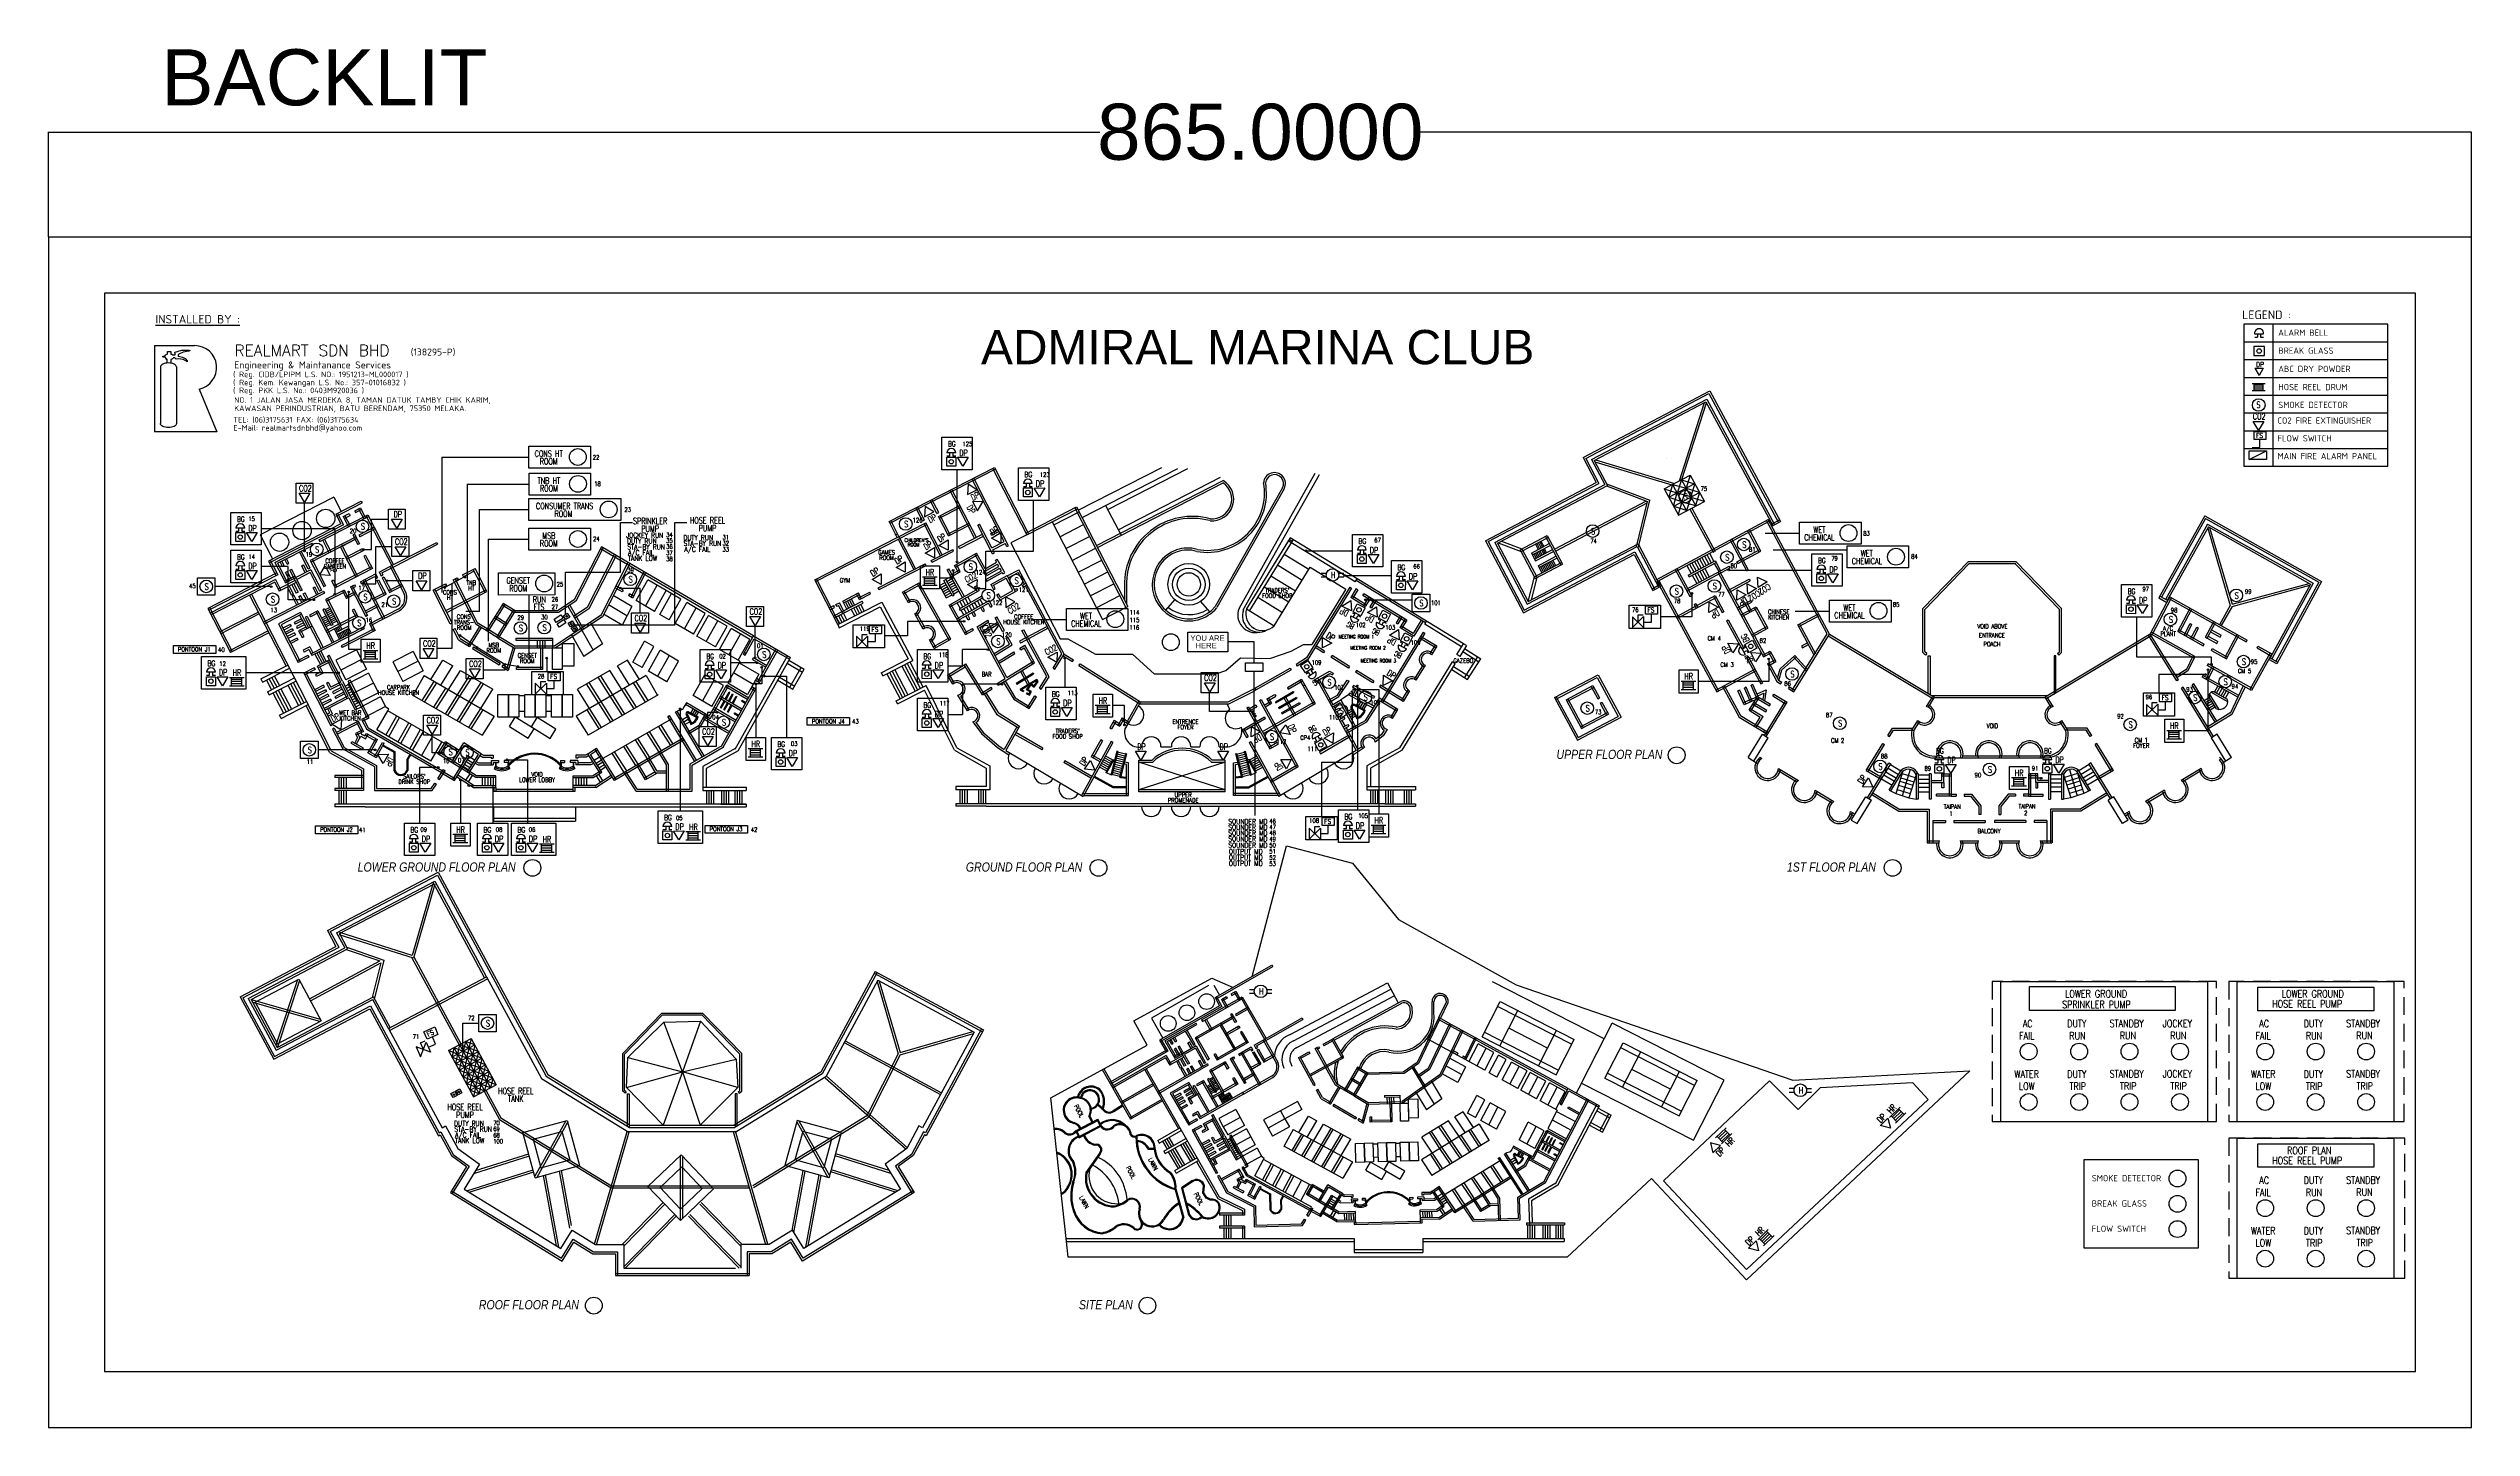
# Model space of a CAD drawing. Extents: x -2888 to 8486, y -2377 to 1555.
# Drawn here: x 6623 to 7488, y -209 to 283 of the extents above; entities that cross this region are included whole.
import ezdxf
from ezdxf.enums import TextEntityAlignment as Align

# ---------------------------------------------------------------- set-up
doc = ezdxf.new("R2010")
doc.units = 0
doc.linetypes.add('HIDDEN', pattern=[9.525, 6.35, -3.175])
doc.layers.get('0').update_dxf_attribs({"linetype": 'CONTINUOUS'})
doc.layers.get('DEFPOINTS').update_dxf_attribs({"linetype": 'CONTINUOUS'})
for name, color, linetype in [('BUILD', 8, 'CONTINUOUS'), ('EXIST_ROAD', 6, 'CONTINUOUS'), ('FAPOINT', 1, 'CONTINUOUS'), ('FF_GRID_LINE', 8, 'CONTINUOUS'), ('FIRE', 160, 'CONTINUOUS'), ('MIMIC_SIZE', 7, 'CONTINUOUS'), ('MIMIC_TYPE', 7, 'CONTINUOUS'), ('NAMA_TEMPAT', 6, 'CONTINUOUS'), ('TEXT', 8, 'CONTINUOUS'), ('TXT4', 8, 'CONTINUOUS'), ('Z-VIEWPORT', 7, 'CONTINUOUS'), ('Z-VIEWPORTS', 7, 'CONTINUOUS')]:
    doc.layers.add(name, color=color, linetype=linetype)
doc.styles.add('ARIAL', font='arial.ttf')
doc.styles.add('ARIAL_NARROW_ITALIC', font='ARIALNI.TTF')
doc.styles.add('BADAI', font='romans.shx', dxfattribs={"width": 0.65})
doc.styles.add('ISOC', font='isocpeur.ttf')
doc.styles.add('MTXPL_TIMES_NEW_ROMAN', font='txt.shx')
doc.styles.add('PLOT02__REVB$0$NARROW', font='SIMPLEX', dxfattribs={"width": 0.75})
doc.styles.add('ROMANS', font='ROMANS.SHX', dxfattribs={"width": 0.8})
doc.styles.get("Standard").update_dxf_attribs({"font": 'arial.ttf'})
doc.styles.add('TEXT', font='romans.shx', dxfattribs={"width": 0.8})
doc.dimstyles.get("Standard").update_dxf_attribs({"dimtxt": 0.18, "dimasz": 0.18, "dimexe": 0.18, "dimexo": 0.0625, "dimgap": 0.09, "dimtad": 0, "dimtih": 1, "dimtoh": 1, "dimzin": 0, "dimcen": 0.09, "dimazin": 3, "dimtfac": 1, "dimtofl": 0, "dimtmove": 0, "dimatfit": 3})

# ---------------------------------------------------------------- blocks, each defined once
blk = doc.blocks.new('D-433-1_MIMIC_SIZE_900_X_1')
at = {"layer": 'MIMIC_SIZE'}
for points in [[(3.62, 53.07), (868.62, 53.07), (868.62, 478.07), (3.62, 478.07)], [(23.62, 73.07), (848.62, 73.07), (848.62, 458.07), (23.62, 458.07)]]:
    blk.add_lwpolyline(points, close=True, dxfattribs=at)
at = {"layer": 'MIMIC_TYPE'}
blk.add_text('BACKLIT', height=20, dxfattribs=at).set_placement((43.91, 525.11))
blk = doc.blocks.new('*D64')
at = {"layer": 'DEFPOINTS', "color": 0}
for p in [(7487.73, 253.12), (6622.73, 215.68), (7487.73, 215.68)]:
    blk.add_point(p, dxfattribs=at)
at = {"layer": 'MIMIC_SIZE', "color": 0}
for p, q in [((6622.73, 215.75), (6622.73, 253.3)), ((6622.91, 253.12), (6998.11, 253.12)), ((7487.55, 253.12), (7112.36, 253.12)), ((7487.73, 215.75), (7487.73, 253.3))]:
    blk.add_line(p, q, dxfattribs=at)
for points in [[(6622.91, 253.15), (6622.91, 253.09), (6622.73, 253.12)], [(7487.55, 253.09), (7487.55, 253.15), (7487.73, 253.12)]]:
    blk.add_solid(points, dxfattribs=at)
blk.add_text('865.0000', height=20, dxfattribs=at).set_placement((6997.07, 243.29))
blk = doc.blocks.new('*U59')
at = {"color": 1}
blk.add_circle((0, 0), 3, dxfattribs=at)
blk = doc.blocks.new('*U58')
at = {"layer": 'MIMIC_SIZE', "color": 0, "linetype": 'BYBLOCK'}
for p in [(0, 18), (18, 18), (36, 18), (54, 18), (0, 0), (18, 0), (36, 0), (54, 0)]:
    blk.add_blockref('*U59', p, dxfattribs=at)
blk = doc.blocks.new('*X271')
at = {"style": 'ROMANS', "width": 0.8}
for s, p in [('DUTY', (7343.39, -66.43)), ('RUN', (7344.14, -70.78))]:
    blk.add_text(s, height=2.608, dxfattribs=at).set_placement(p)
blk = doc.blocks.new('*X272')
at = {"style": 'ROMANS', "width": 0.8}
for s, p in [('STANDBY', (7358.53, -66.35)), ('RUN', (7362.16, -70.69))]:
    blk.add_text(s, height=2.608, dxfattribs=at).set_placement(p)
blk = doc.blocks.new('*X273')
at = {"style": 'ROMANS', "width": 0.8}
for s, p in [('JOCKEY', (7377.53, -66.35)), ('RUN', (7380.16, -70.69))]:
    blk.add_text(s, height=2.608, dxfattribs=at).set_placement(p)
blk = doc.blocks.new('*X274')
at = {"style": 'ROMANS', "width": 0.8}
for s, p in [('FAIL', (7326.19, -70.78)), ('AC', (7327.53, -66.43))]:
    blk.add_text(s, height=2.608, dxfattribs=at).set_placement(p)
blk = doc.blocks.new('*X275')
at = {"style": 'ROMANS', "width": 0.8}
for s, p in [('WATER', (7324.55, -84.43)), ('LOW', (7326.14, -88.78))]:
    blk.add_text(s, height=2.608, dxfattribs=at).set_placement(p)
blk = doc.blocks.new('*X276')
at = {"style": 'ROMANS', "width": 0.8}
for s, p in [('DUTY', (7343.39, -84.43)), ('TRIP', (7344.19, -88.78))]:
    blk.add_text(s, height=2.608, dxfattribs=at).set_placement(p)
blk = doc.blocks.new('*X277')
at = {"style": 'ROMANS', "width": 0.8}
for s, p in [('STANDBY', (7358.53, -84.35)), ('TRIP', (7362.21, -88.69))]:
    blk.add_text(s, height=2.608, dxfattribs=at).set_placement(p)
blk = doc.blocks.new('*X278')
at = {"style": 'ROMANS', "width": 0.8}
for s, p in [('JOCKEY', (7377.53, -84.35)), ('TRIP', (7380.21, -88.69))]:
    blk.add_text(s, height=2.608, dxfattribs=at).set_placement(p)
blk = doc.blocks.new('*X279')
at = {"style": 'ROMANS', "width": 0.8}
for s, p in [('DUTY', (7427.83, -122.36)), ('RUN', (7428.58, -126.7))]:
    blk.add_text(s, height=2.608, dxfattribs=at).set_placement(p)
blk = doc.blocks.new('*X280')
at = {"style": 'ROMANS', "width": 0.8}
for s, p in [('STANDBY', (7442.97, -122.27)), ('RUN', (7446.6, -126.62))]:
    blk.add_text(s, height=2.608, dxfattribs=at).set_placement(p)
blk = doc.blocks.new('*X281')
at = {"style": 'ROMANS', "width": 0.8}
for s, p in [('AC', (7411.97, -122.36)), ('FAIL', (7410.63, -126.7))]:
    blk.add_text(s, height=2.608, dxfattribs=at).set_placement(p)
blk = doc.blocks.new('*X282')
at = {"style": 'ROMANS', "width": 0.8}
for s, p in [('WATER', (7408.99, -140.36)), ('LOW', (7410.58, -144.7))]:
    blk.add_text(s, height=2.608, dxfattribs=at).set_placement(p)
blk = doc.blocks.new('*X283')
at = {"style": 'ROMANS', "width": 0.8}
for s, p in [('DUTY', (7427.83, -140.36)), ('TRIP', (7428.63, -144.7))]:
    blk.add_text(s, height=2.608, dxfattribs=at).set_placement(p)
blk = doc.blocks.new('*X284')
at = {"style": 'ROMANS', "width": 0.8}
for s, p in [('STANDBY', (7442.97, -140.27)), ('TRIP', (7446.65, -144.62))]:
    blk.add_text(s, height=2.608, dxfattribs=at).set_placement(p)
blk = doc.blocks.new('*U61')
at = {"color": 1}
blk.add_circle((0, 0), 3, dxfattribs=at)
blk = doc.blocks.new('*U60')
at = {"layer": 'MIMIC_SIZE', "color": 0, "linetype": 'BYBLOCK'}
for p in [(0, 18), (18, 18), (36, 18), (0, 0), (18, 0), (36, 0)]:
    blk.add_blockref('*U61', p, dxfattribs=at)
blk = doc.blocks.new('*X285')
at = {"style": 'ROMANS', "width": 0.8}
for s, p in [('DUTY', (7427.83, -66.43)), ('RUN', (7428.58, -70.78))]:
    blk.add_text(s, height=2.608, dxfattribs=at).set_placement(p)
blk = doc.blocks.new('*X286')
at = {"style": 'ROMANS', "width": 0.8}
for s, p in [('STANDBY', (7442.97, -66.35)), ('RUN', (7446.6, -70.69))]:
    blk.add_text(s, height=2.608, dxfattribs=at).set_placement(p)
blk = doc.blocks.new('*X287')
at = {"style": 'ROMANS', "width": 0.8}
for s, p in [('FAIL', (7410.63, -70.78)), ('AC', (7411.97, -66.43))]:
    blk.add_text(s, height=2.608, dxfattribs=at).set_placement(p)
blk = doc.blocks.new('*X288')
at = {"style": 'ROMANS', "width": 0.8}
for s, p in [('WATER', (7408.99, -84.43)), ('LOW', (7410.58, -88.78))]:
    blk.add_text(s, height=2.608, dxfattribs=at).set_placement(p)
blk = doc.blocks.new('*X289')
at = {"style": 'ROMANS', "width": 0.8}
for s, p in [('DUTY', (7427.83, -84.43)), ('TRIP', (7428.63, -88.78))]:
    blk.add_text(s, height=2.608, dxfattribs=at).set_placement(p)
blk = doc.blocks.new('*X290')
at = {"style": 'ROMANS', "width": 0.8}
for s, p in [('STANDBY', (7442.97, -84.35)), ('TRIP', (7446.65, -88.69))]:
    blk.add_text(s, height=2.608, dxfattribs=at).set_placement(p)
blk = doc.blocks.new('*U63')
at = {"color": 1}
blk.add_circle((0, 0), 3, dxfattribs=at)
blk = doc.blocks.new('*U62')
at = {"layer": 'MIMIC_SIZE', "color": 0, "linetype": 'BYBLOCK'}
for p in [(0, 18), (18, 18), (36, 18), (0, 0), (18, 0), (36, 0)]:
    blk.add_blockref('*U63', p, dxfattribs=at)

msp = doc.modelspace()

# ---------------------------------------------------------------- linework, layer by layer
at = {"color": 7, "linetype": 'BYBLOCK'}
for p, q in [((7457.848, 184.622, 0.497), (7406.414, 184.622, 0.497)), ((7406.414, 184.622, 0.497), (7406.419, 133.859, -0.526)), ((7457.848, 133.859, 0.468), (7457.848, 184.622, 0.484))]:
    msp.add_line(p, q, dxfattribs=at)
at = {"linetype": 'BYBLOCK'}
for p, q in [((7416.779, 184.622, 0.369), (7416.788, 133.859, -0.223)), ((7406.414, 178.277, 0.369), (7457.848, 178.277, 0.468)), ((7406.414, 171.931, 0.241), (7457.848, 171.931, 0.437)), ((7406.414, 165.586, 0.113), (7457.848, 165.586, 0.407)), ((7406.414, 159.241, -0.015), (7457.848, 159.241, 0.382)), ((7406.414, 152.895, -0.143), (7457.848, 152.895, 0.346)), ((7406.414, 146.55, -0.27), (7457.848, 146.55, 0.314)), ((7406.414, 140.205, -0.398), (7457.848, 140.205, 0.287)), ((7406.414, 133.859, -0.399), (7457.848, 133.859, 0.287))]:
    msp.add_line(p, q, dxfattribs=at)
at = {"color": 1}
for p, q in [((6660.644, 176.925), (6674.923, 176.925)), ((6660.644, 176.925), (6660.644, 146.119)), ((6676.49, 161.416), (6682.887, 146.119)), ((7409.736, 149.876, 0.713), (7413.554, 149.887, 0.713)), ((7411.642, 146.7, 0.713), (7409.736, 149.876, 0.713)), ((7413.554, 149.887, 0.713), (7411.642, 146.7, 0.713)), ((6682.887, 146.119), (6660.644, 146.119)), ((6946.619, 138.656), (6943.437, 138.659)), ((6944.432, 138.658), (6944.43, 137.465)), ((6945.625, 138.657), (6945.623, 137.464)), ((7409.417, 140.557, 0.928), (7412.207, 140.557, 0.928)), ((7412.207, 140.557, 0.928), (7412.207, 143.374, 0.928)), ((6943.432, 133.887), (6943.436, 137.069)), ((6944.43, 137.465), (6943.436, 137.466)), ((6943.436, 137.069), (6946.617, 137.065)), ((6946.618, 137.463), (6945.623, 137.464)), ((6946.617, 137.065), (6946.614, 133.884)), ((6947.23, 137.064), (6951.047, 137.074)), ((6949.135, 133.887), (6947.23, 137.064)), ((6951.047, 137.074), (6949.135, 133.887)), ((6712.252, 124.224), (6716.069, 124.234)), ((6714.157, 121.048), (6712.252, 124.224)), ((6716.069, 124.234), (6714.157, 121.048)), ((6951.018, 127.458), (6950.758, 123.764)), ((6950.758, 123.764), (6954.166, 125.483)), ((6954.166, 125.483), (6951.018, 127.458)), ((6956.329, 121.11), (6952.628, 121.268)), ((6952.628, 121.268), (6954.441, 117.909)), ((6954.441, 117.909), (6956.329, 121.11)), ((6970.768, 122.928), (6970.771, 126.109)), ((6971.766, 126.506), (6970.771, 126.507)), ((6970.771, 126.109), (6973.952, 126.106)), ((6973.954, 127.696), (6970.773, 127.7)), ((6971.767, 127.699), (6971.766, 126.506)), ((6972.96, 127.698), (6972.959, 126.504)), ((6973.953, 126.503), (6972.959, 126.504)), ((6973.952, 126.106), (6973.949, 122.924)), ((6974.565, 126.104), (6978.383, 126.114)), ((6976.47, 122.928), (6974.565, 126.104)), ((6978.383, 126.114), (6976.47, 122.928)), ((6745.205, 114.947), (6749.023, 114.957)), ((6747.111, 111.771), (6745.205, 114.947)), ((6749.023, 114.957), (6747.111, 111.771)), ((6935.707, 119.53), (6935.446, 115.835)), ((6935.446, 115.835), (6938.855, 117.555)), ((6938.855, 117.555), (6935.707, 119.53)), ((6689.615, 106.996), (6689.618, 110.177)), ((6690.613, 110.574), (6689.618, 110.575)), ((6689.618, 110.177), (6692.8, 110.174)), ((6692.801, 111.765), (6689.62, 111.768)), ((6690.614, 111.767), (6690.613, 110.574)), ((6691.807, 111.766), (6691.806, 110.573)), ((6692.8, 110.571), (6691.806, 110.573)), ((6692.8, 110.174), (6692.796, 106.992)), ((6693.412, 110.172), (6697.23, 110.182)), ((6695.318, 106.996), (6693.412, 110.172)), ((6697.23, 110.182), (6695.318, 106.996)), ((6746.502, 105.131), (6750.32, 105.141)), ((6748.408, 101.954), (6746.502, 105.131)), ((6750.32, 105.141), (6748.408, 101.954)), ((6935.723, 102.894), (6938.987, 104.875)), ((6938.987, 104.875), (6938.995, 101.158)), ((6940.615, 105.607), (6943.879, 107.587)), ((6943.887, 103.871), (6940.615, 105.607)), ((6943.879, 107.587), (6943.887, 103.871)), ((6959.419, 108.183), (6962.683, 110.163)), ((6962.691, 106.447), (6959.419, 108.183)), ((6962.683, 110.163), (6962.691, 106.447)), ((7093.184, 103.92), (7090.003, 103.923)), ((7090.997, 103.922), (7090.996, 102.729)), ((7092.19, 103.921), (7092.189, 102.728)), ((6689.618, 93.486), (6689.621, 96.667)), ((6690.616, 97.064), (6689.621, 97.065)), ((6689.621, 96.667), (6692.803, 96.664)), ((6692.804, 98.255), (6689.623, 98.258)), ((6690.617, 98.257), (6690.616, 97.064)), ((6691.81, 98.256), (6691.809, 97.063)), ((6692.803, 97.062), (6691.809, 97.063)), ((6692.803, 96.664), (6692.799, 93.483)), ((6693.415, 96.662), (6697.233, 96.673)), ((6695.32, 93.486), (6693.415, 96.662)), ((6697.233, 96.673), (6695.32, 93.486)), ((6719.644, 95.121), (6721.56, 98.291)), ((6721.56, 98.291), (6723.355, 94.921)), ((6916.741, 93.443), (6920.004, 95.423)), ((6920.004, 95.423), (6920.013, 91.707)), ((6925.34, 97.747), (6928.603, 99.728)), ((6928.612, 96.012), (6925.34, 97.747)), ((6928.603, 99.728), (6928.612, 96.012)), ((6938.995, 101.158), (6935.723, 102.894)), ((7089.998, 99.151), (7090.001, 102.332)), ((7090.996, 102.729), (7090.001, 102.73)), ((7090.001, 102.332), (7093.182, 102.329)), ((7093.183, 102.727), (7092.189, 102.728)), ((7093.182, 102.329), (7093.179, 99.147)), ((7093.795, 102.327), (7097.613, 102.337)), ((7095.7, 99.151), (7093.795, 102.327)), ((7097.613, 102.337), (7095.7, 99.151)), ((7254.029, 92.248), (7254.032, 95.429)), ((7255.027, 95.826), (7254.032, 95.827)), ((7254.032, 95.429), (7257.214, 95.426)), ((7257.215, 97.017), (7254.034, 97.02)), ((7255.028, 97.019), (7255.027, 95.826)), ((7256.221, 97.018), (7256.22, 95.825)), ((7257.214, 95.824), (7256.22, 95.825)), ((7257.214, 95.426), (7257.21, 92.245)), ((7257.826, 95.424), (7261.644, 95.435)), ((7259.731, 92.248), (7257.826, 95.424)), ((7261.644, 95.435), (7259.731, 92.248)), ((6723.355, 94.921), (6719.644, 95.121)), ((6753.989, 92.966), (6757.807, 92.976)), ((6755.894, 89.789), (6753.989, 92.966)), ((6757.807, 92.976), (6755.894, 89.789)), ((6920.013, 91.707), (6916.741, 93.443)), ((6950.872, 91.632), (6954.26, 93.391)), ((6954.022, 89.682), (6950.872, 91.632)), ((6954.26, 93.391), (6954.022, 89.682)), ((6964.434, 87.201), (6964.503, 83.497)), ((6967.745, 85.513), (6964.434, 87.201)), ((7103.931, 89.779), (7103.935, 92.96)), ((7104.929, 93.357), (7103.935, 93.358)), ((7103.935, 92.96), (7107.116, 92.957)), ((7107.118, 94.548), (7103.936, 94.551)), ((7104.93, 94.55), (7104.929, 93.357)), ((7106.124, 94.549), (7106.122, 93.355)), ((7107.116, 93.354), (7106.122, 93.355)), ((7107.116, 92.957), (7107.113, 89.775)), ((7107.729, 92.955), (7111.546, 92.965)), ((7109.634, 89.779), (7107.729, 92.955)), ((7111.546, 92.965), (7109.634, 89.779)), ((7225.479, 86.082), (7225.536, 89.798)), ((7228.777, 88.006), (7225.479, 86.082)), ((7225.536, 89.798), (7228.777, 88.006)), ((7229.193, 91.887), (7232.53, 90.279)), ((7229.345, 88.173), (7229.193, 91.887)), ((7232.53, 90.279), (7229.345, 88.173)), ((7232.891, 94.254), (7236.228, 92.646)), ((7233.043, 90.541), (7232.891, 94.254)), ((7236.228, 92.646), (7233.043, 90.541)), ((6832.039, 77.848), (6835.857, 77.858)), ((6835.857, 77.858), (6833.944, 74.672)), ((6873.099, 80.207), (6876.916, 80.217)), ((6875.004, 77.031), (6873.099, 80.207)), ((6876.916, 80.217), (6875.004, 77.031)), ((6964.503, 83.497), (6967.745, 85.513)), ((7084.494, 83.949), (7087.652, 85.908)), ((7087.894, 82.212), (7084.494, 83.949)), ((7087.652, 85.908), (7087.894, 82.212)), ((7087.708, 80.517), (7090.536, 79.059)), ((7088.255, 81.577), (7089.139, 81.122)), ((7088.437, 81.931), (7089.896, 84.758)), ((7091.265, 80.472), (7088.437, 81.931)), ((7088.592, 80.061), (7089.139, 81.122)), ((7089.652, 79.514), (7090.199, 80.575)), ((7090.199, 80.575), (7091.083, 80.119)), ((7092.723, 83.3), (7091.265, 80.472)), ((7093.631, 81.678), (7096.789, 83.637)), ((7097.03, 79.941), (7093.631, 81.678)), ((7096.789, 83.637), (7097.03, 79.941)), ((7096.845, 78.245), (7099.673, 76.787)), ((7097.392, 79.306), (7098.275, 78.85)), ((7097.574, 79.659), (7099.032, 82.487)), ((7100.402, 78.201), (7097.574, 79.659)), ((7097.729, 77.79), (7098.275, 78.85)), ((7098.789, 77.243), (7099.336, 78.303)), ((7099.336, 78.303), (7100.22, 77.847)), ((7101.86, 81.029), (7100.402, 78.201)), ((7188.191, 76.263), (7192.178, 80.183)), ((7192.178, 76.263), (7188.191, 80.163)), ((7188.191, 80.163), (7188.191, 76.263)), ((7190.179, 80.78), (7191.978, 80.78)), ((7190.179, 78.218), (7190.179, 80.78)), ((7192.178, 80.183), (7192.178, 76.263)), ((7192.178, 78.226), (7194.968, 78.226)), ((7194.968, 78.226), (7194.968, 81.043)), ((7215.477, 81.634), (7215.534, 85.35)), ((7218.775, 83.558), (7215.477, 81.634)), ((7215.534, 85.35), (7218.775, 83.558)), ((7364.568, 81.241), (7364.572, 84.423)), ((7365.566, 84.819), (7364.572, 84.82)), ((7364.572, 84.423), (7367.753, 84.419)), ((7367.755, 86.01), (7364.573, 86.013)), ((7365.568, 86.012), (7365.566, 84.819)), ((7366.761, 86.011), (7366.759, 84.818)), ((7367.754, 84.817), (7366.759, 84.818)), ((7367.753, 84.419), (7367.75, 81.238)), ((7368.366, 84.417), (7372.183, 84.428)), ((7370.271, 81.241), (7368.366, 84.417)), ((7372.183, 84.428), (7370.271, 81.241)), ((6833.944, 74.672), (6832.039, 77.848)), ((6911.189, 69.287), (6915.176, 73.207)), ((6915.176, 69.287), (6911.189, 73.187)), ((6911.189, 73.187), (6911.189, 69.287)), ((6913.177, 73.804), (6914.976, 73.804)), ((6913.177, 71.242), (6913.177, 73.804)), ((6915.176, 73.207), (6915.176, 69.287)), ((6915.176, 71.251), (6917.966, 71.251)), ((6917.966, 71.251), (6917.966, 74.067)), ((6962.166, 77.27), (6958.489, 77.721)), ((6958.489, 77.721), (6960.031, 74.228)), ((6960.031, 74.228), (6962.166, 77.27)), ((7077.526, 68.991), (7077.598, 72.694)), ((7080.838, 70.675), (7077.526, 68.991)), ((7077.598, 72.694), (7080.838, 70.675)), ((7101.501, 73.579), (7104.659, 75.538)), ((7104.901, 71.842), (7101.501, 73.579)), ((7104.659, 75.538), (7104.901, 71.842)), ((7104.715, 70.147), (7107.543, 68.688)), ((7105.262, 71.207), (7106.146, 70.751)), ((7105.445, 71.56), (7106.903, 74.388)), ((7108.272, 70.102), (7105.445, 71.56)), ((7105.599, 69.691), (7106.146, 70.751)), ((7106.659, 69.144), (7107.206, 70.204)), ((7107.206, 70.204), (7108.09, 69.749)), ((7109.73, 72.93), (7108.272, 70.102)), ((7224.059, 67.278), (7222.291, 70.662)), ((7222.291, 70.662), (7226, 70.433)), ((7226, 70.433), (7224.059, 67.278)), ((7226.871, 69.425), (7228.421, 66.646)), ((7227.914, 70.006), (7228.398, 69.138)), ((7228.261, 70.2), (7231.04, 71.749)), ((7229.81, 67.421), (7228.261, 70.2)), ((6756.523, 68.788), (6760.341, 68.798)), ((6758.429, 65.611), (6756.523, 68.788)), ((6760.341, 68.798), (6758.429, 65.611)), ((6772.982, 61.535), (6776.8, 61.546)), ((6774.887, 58.359), (6772.982, 61.535)), ((6776.8, 61.546), (6774.887, 58.359)), ((6857.176, 58.019), (6857.179, 61.201)), ((6858.174, 61.598), (6857.179, 61.599)), ((6857.179, 61.201), (6860.36, 61.198)), ((6860.362, 62.788), (6857.181, 62.792)), ((6858.175, 62.791), (6858.174, 61.598)), ((6859.368, 62.789), (6859.367, 61.596)), ((6860.361, 61.595), (6859.367, 61.596)), ((6860.36, 61.198), (6860.357, 58.016)), ((6860.973, 61.196), (6864.791, 61.206)), ((6862.878, 58.019), (6860.973, 61.196)), ((6864.791, 61.206), (6862.878, 58.019)), ((6934.676, 58.037), (6934.679, 61.218)), ((6935.674, 61.615), (6934.679, 61.616)), ((6934.679, 61.218), (6937.86, 61.215)), ((6937.862, 62.806), (6934.681, 62.809)), ((6935.675, 62.808), (6935.674, 61.615)), ((6936.868, 62.807), (6936.867, 61.614)), ((6937.861, 61.613), (6936.867, 61.614)), ((6937.86, 61.215), (6937.857, 58.033)), ((6938.473, 61.213), (6942.291, 61.223)), ((6940.378, 58.037), (6938.473, 61.213)), ((6942.291, 61.223), (6940.378, 58.037)), ((6979.484, 65.755), (6982.851, 67.553)), ((6982.655, 63.842), (6979.484, 65.755)), ((6982.851, 67.553), (6982.655, 63.842)), ((7071.499, 60.087), (7069.705, 62.714)), ((7074.126, 61.881), (7071.499, 60.087)), ((7072.332, 64.508), (7074.126, 61.881)), ((7072.396, 58.773), (7075.023, 60.567)), ((7073.529, 60.992), (7074.351, 61.553)), ((7074.202, 60.006), (7073.529, 60.992)), ((7227.356, 68.557), (7228.398, 69.138)), ((7227.936, 67.515), (7228.979, 68.096)), ((7228.979, 68.096), (7229.463, 67.227)), ((7232.589, 68.97), (7229.81, 67.421)), ((7232.175, 64.041), (7230.407, 67.425)), ((7230.407, 67.425), (7234.116, 67.196)), ((7234.116, 67.196), (7232.175, 64.041)), ((6679.136, 55.536), (6679.139, 58.718)), ((6680.134, 59.114), (6679.139, 59.115)), ((6679.139, 58.718), (6682.321, 58.714)), ((6682.323, 60.305), (6679.141, 60.308)), ((6680.135, 60.307), (6680.134, 59.114)), ((6681.328, 60.306), (6681.327, 59.113)), ((6682.321, 59.112), (6681.327, 59.113)), ((6682.321, 58.714), (6682.318, 55.533)), ((6682.933, 58.712), (6686.751, 58.723)), ((6684.839, 55.536), (6682.933, 58.712)), ((6686.751, 58.723), (6684.839, 55.536)), ((6796.494, 52.541), (6800.481, 56.461)), ((6800.481, 52.541), (6796.494, 56.441)), ((6796.494, 56.441), (6796.494, 52.541)), ((6798.482, 57.058), (6800.281, 57.058)), ((6798.482, 54.496), (6798.482, 57.058)), ((6800.481, 56.461), (6800.481, 52.541)), ((6800.481, 54.505), (6803.271, 54.505)), ((6803.271, 54.505), (6803.271, 57.321)), ((7035.375, 56.542), (7039.193, 56.552)), ((7037.28, 53.365), (7035.375, 56.542)), ((7039.193, 56.552), (7037.28, 53.365)), ((7071.723, 59.758), (7072.544, 60.319)), ((7073.217, 59.334), (7072.544, 60.319)), ((7099.227, 55.579), (7099.299, 59.282)), ((7102.54, 57.263), (7099.227, 55.579)), ((7099.299, 59.282), (7102.54, 57.263)), ((6723.923, 41.803), (6727.333, 43.519)), ((6727.333, 43.519), (6727.048, 39.814)), ((6934.676, 40.628), (6934.679, 43.81)), ((6935.674, 44.206), (6934.679, 44.207)), ((6934.679, 43.81), (6937.86, 43.806)), ((6937.862, 45.397), (6934.681, 45.4)), ((6935.675, 45.399), (6935.674, 44.206)), ((6936.868, 45.398), (6936.867, 44.205)), ((6937.861, 44.204), (6936.867, 44.205)), ((6937.86, 43.806), (6937.857, 40.625)), ((6938.473, 43.804), (6942.291, 43.815)), ((6940.378, 40.628), (6938.473, 43.804)), ((6942.291, 43.815), (6940.378, 40.628)), ((6980.534, 44.571), (6980.537, 47.752)), ((6981.532, 48.149), (6980.537, 48.15)), ((6980.537, 47.752), (6983.719, 47.749)), ((6983.72, 49.34), (6980.539, 49.343)), ((6981.533, 49.342), (6981.532, 48.149)), ((6982.726, 49.341), (6982.725, 48.148)), ((6983.719, 48.147), (6982.725, 48.148)), ((6983.719, 47.749), (6983.715, 44.567)), ((6984.331, 47.747), (6988.149, 47.757)), ((6986.236, 44.571), (6984.331, 47.747)), ((6988.149, 47.757), (6986.236, 44.571)), ((7371.739, 44.958), (7375.725, 48.878)), ((7375.725, 44.958), (7371.739, 48.858)), ((7371.739, 48.858), (7371.739, 44.958)), ((7373.727, 49.475), (7375.525, 49.475)), ((7373.727, 46.913), (7373.727, 49.475)), ((7375.725, 48.878), (7375.725, 44.958)), ((7375.725, 46.922), (7378.515, 46.922)), ((7378.515, 46.922), (7378.515, 49.738)), ((6727.048, 39.814), (6723.923, 41.803)), ((6757.799, 41.407), (6761.617, 41.418)), ((6759.705, 38.231), (6757.799, 41.407)), ((6761.617, 41.418), (6759.705, 38.231)), ((6856.16, 37.368), (6859.977, 37.378)), ((6858.065, 34.192), (6856.16, 37.368)), ((6859.977, 37.378), (6858.065, 34.192)), ((7052.027, 37.247), (7052.234, 40.958)), ((7055.4, 39.036), (7052.027, 37.247)), ((7052.234, 40.958), (7055.4, 39.036)), ((7062.271, 38.644), (7064.491, 41.609)), ((7065.944, 38.078), (7062.271, 38.644)), ((7064.491, 41.609), (7065.944, 38.078)), ((7076.782, 37.947), (7073.991, 36.42)), ((7075.436, 35.85), (7074.563, 35.373)), ((7074.754, 35.024), (7077.546, 36.551)), ((7076.281, 32.233), (7074.754, 35.024)), ((7074.863, 36.897), (7075.436, 35.85)), ((7075.91, 37.47), (7076.483, 36.423)), ((7077.355, 36.9), (7076.483, 36.423)), ((7077.546, 36.551), (7079.072, 33.76)), ((7078.084, 36.844), (7081.426, 38.689)), ((7081.281, 34.975), (7078.084, 36.844)), ((7081.426, 38.689), (7081.281, 34.975)), ((6740.361, 30.974), (6744.063, 31.101)), ((6742.221, 27.757), (6740.361, 30.974)), ((6744.063, 31.101), (6742.221, 27.757)), ((6882.546, 26.684), (6882.549, 29.865)), ((6883.544, 30.262), (6882.549, 30.263)), ((6882.549, 29.865), (6885.731, 29.862)), ((6885.733, 31.453), (6882.551, 31.456)), ((6883.545, 31.455), (6883.544, 30.262)), ((6884.738, 31.454), (6884.737, 30.261)), ((6885.731, 30.26), (6884.737, 30.261)), ((6885.731, 29.862), (6885.728, 26.68)), ((6886.343, 29.86), (6890.161, 29.87)), ((6888.249, 26.684), (6886.343, 29.86)), ((6890.161, 29.87), (6888.249, 26.684)), ((6992.562, 25.675), (6994.742, 28.81)), ((6994.742, 28.81), (6996.257, 25.416)), ((7010.764, 32.147), (7014.581, 32.157)), ((7012.669, 28.97), (7010.764, 32.147)), ((7014.581, 32.157), (7012.669, 28.97)), ((7040.163, 32.147), (7043.98, 32.157)), ((7042.068, 28.97), (7040.163, 32.147)), ((7043.98, 32.157), (7042.068, 28.97)), ((7062.662, 29.135), (7066.379, 29.144)), ((7064.643, 25.871), (7062.662, 29.135)), ((7066.379, 29.144), (7064.643, 25.871)), ((7296.166, 24.26), (7296.169, 27.442)), ((7297.164, 27.839), (7296.169, 27.84)), ((7296.169, 27.442), (7299.351, 27.439)), ((7299.352, 29.029), (7296.171, 29.033)), ((7297.165, 29.032), (7297.164, 27.839)), ((7298.358, 29.03), (7298.357, 27.837)), ((7299.351, 27.836), (7298.357, 27.837)), ((7299.351, 27.439), (7299.347, 24.257)), ((7299.963, 27.437), (7303.781, 27.447)), ((7301.869, 24.26), (7299.963, 27.437)), ((7303.781, 27.447), (7301.869, 24.26)), ((7334.699, 24.327), (7334.702, 27.509)), ((7335.697, 27.905), (7334.702, 27.906)), ((7334.702, 27.509), (7337.884, 27.505)), ((7337.885, 29.096), (7334.704, 29.099)), ((7335.698, 29.098), (7335.697, 27.905)), ((7336.891, 29.097), (7336.89, 27.904)), ((7337.884, 27.903), (7336.89, 27.904)), ((7337.884, 27.505), (7337.88, 24.324)), ((7338.496, 27.503), (7342.314, 27.514)), ((7340.401, 24.327), (7338.496, 27.503)), ((7342.314, 27.514), (7340.401, 24.327)), ((6996.257, 25.416), (6992.562, 25.675)), ((7270.279, 19.459), (7272.417, 22.622)), ((7273.977, 19.249), (7270.279, 19.459)), ((7272.417, 22.622), (7273.977, 19.249)), ((6754.748, 0.86), (6751.567, 0.864)), ((6752.561, 0.863), (6752.56, -0.331)), ((6753.754, 0.861), (6753.753, -0.332)), ((6780.841, 0.86), (6777.659, 0.864)), ((6778.653, 0.863), (6778.652, -0.331)), ((6779.846, 0.861), (6779.845, -0.332)), ((6792.975, 0.86), (6789.794, 0.864)), ((6790.788, 0.863), (6790.787, -0.331)), ((6791.981, 0.861), (6791.98, -0.332)), ((6842.094, 0.471), (6842.098, 3.652)), ((6843.092, 4.049), (6842.098, 4.05)), ((6842.098, 3.652), (6845.279, 3.649)), ((6845.281, 5.239), (6842.099, 5.243)), ((6843.094, 5.242), (6843.092, 4.049)), ((6844.287, 5.24), (6844.285, 4.047)), ((6845.28, 4.046), (6844.285, 4.047)), ((6845.279, 3.649), (6845.276, 0.467)), ((6845.892, 3.647), (6849.709, 3.657)), ((6847.797, 0.471), (6845.892, 3.647)), ((6849.709, 3.657), (6847.797, 0.471)), ((7072.792, 0.778), (7076.779, 4.698)), ((7076.779, 0.778), (7072.792, 4.678)), ((7072.792, 4.678), (7072.792, 0.778)), ((7074.781, 5.295), (7076.579, 5.295)), ((7074.781, 2.733), (7074.781, 5.295)), ((7076.779, 4.698), (7076.779, 0.778)), ((7076.779, 2.741), (7079.569, 2.741)), ((7079.569, 2.741), (7079.569, 5.558)), ((7085.016, 0.794), (7085.02, 3.975)), ((7086.014, 4.372), (7085.02, 4.373)), ((7085.02, 3.975), (7088.201, 3.972)), ((7088.203, 5.562), (7085.021, 5.566)), ((7086.015, 5.565), (7086.014, 4.372)), ((7087.208, 5.563), (7087.207, 4.37)), ((7088.201, 4.369), (7087.207, 4.37)), ((7088.201, 3.972), (7088.198, 0.79)), ((7088.814, 3.97), (7092.631, 3.98)), ((7090.719, 0.794), (7088.814, 3.97)), ((7092.631, 3.98), (7090.719, 0.794)), ((6751.562, -3.909), (6751.565, -0.727)), ((6752.56, -0.331), (6751.565, -0.329)), ((6751.565, -0.727), (6754.746, -0.731)), ((6754.747, -0.333), (6753.753, -0.332)), ((6754.746, -0.731), (6754.743, -3.912)), ((6755.359, -0.732), (6759.177, -0.722)), ((6757.264, -3.909), (6755.359, -0.732)), ((6759.177, -0.722), (6757.264, -3.909)), ((6777.654, -3.909), (6777.658, -0.727)), ((6778.652, -0.331), (6777.658, -0.329)), ((6777.658, -0.727), (6780.839, -0.731)), ((6780.839, -0.333), (6779.845, -0.332)), ((6780.839, -0.731), (6780.836, -3.912)), ((6781.451, -0.732), (6785.269, -0.722)), ((6783.357, -3.909), (6781.451, -0.732)), ((6785.269, -0.722), (6783.357, -3.909)), ((6789.789, -3.909), (6789.792, -0.727)), ((6790.787, -0.331), (6789.792, -0.329)), ((6789.792, -0.727), (6792.974, -0.731)), ((6792.974, -0.333), (6791.98, -0.332)), ((6792.974, -0.731), (6792.97, -3.912)), ((6793.586, -0.732), (6797.404, -0.722)), ((6795.492, -3.909), (6793.586, -0.732)), ((6797.404, -0.722), (6795.492, -3.909)), ((6759.175, -75.352), (6753.966, -73.361)), ((6753.966, -73.361), (6755.518, -76.939)), ((6755.518, -76.939), (6757.615, -71.756)), ((6755.544, -72.004), (6757.194, -71.288)), ((6756.564, -74.354), (6755.544, -72.004)), ((6757.615, -71.756), (6759.175, -75.352)), ((6758.394, -73.551), (6760.953, -72.44)), ((6760.953, -72.44), (6759.832, -69.856)), ((7276.704, -101.51), (7279.414, -98.821)), ((7280.291, -102.432), (7276.704, -101.51)), ((7279.414, -98.821), (7280.291, -102.432)), ((7216.084, -107.664), (7216.932, -111.27)), ((7219.676, -108.615), (7216.084, -107.664)), ((7216.932, -111.27), (7219.676, -108.615)), ((7229.646, -145.294), (7232.356, -142.605)), ((7233.234, -146.216), (7229.646, -145.294)), ((7232.356, -142.605), (7233.234, -146.216))]:
    msp.add_line(p, q, dxfattribs=at)
for p, q in [((6663.503, 173.041), (6663.687, 173.167)), ((6663.687, 172.857), (6663.503, 173.041)), ((6663.687, 173.167), (6664.306, 173.167)), ((6664.306, 173.167), (6664.49, 173.511)), ((6664.49, 173.511), (6664.776, 173.786)), ((6664.776, 173.786), (6665.12, 173.912)), ((6665.12, 173.912), (6665.247, 173.992)), ((6665.247, 174.787), (6666.44, 174.787)), ((6665.247, 173.992), (6665.247, 174.787)), ((6666.44, 174.787), (6666.44, 173.916)), ((6666.44, 173.916), (6666.773, 173.916)), ((6666.773, 173.916), (6667.036, 173.595)), ((6667.036, 173.595), (6667.805, 173.595)), ((6667.805, 173.595), (6667.876, 173.617)), ((6667.867, 174.488), (6667.976, 174.597)), ((6667.867, 174.36), (6667.867, 174.488)), ((6667.867, 174.29), (6667.867, 174.36)), ((6667.89, 174.261), (6667.867, 174.29)), ((6667.876, 173.617), (6667.92, 173.653)), ((6667.968, 174.204), (6667.89, 174.261)), ((6667.92, 173.653), (6667.96, 173.709)), ((6667.96, 173.709), (6667.975, 173.758)), ((6668.014, 174.128), (6667.968, 174.204)), ((6667.975, 173.758), (6668, 173.832)), ((6667.976, 174.597), (6668.374, 174.714)), ((6668, 173.832), (6668.014, 173.893)), ((6668.014, 173.969), (6668.014, 174.128)), ((6668.014, 173.893), (6668.014, 173.969)), ((6668.374, 174.714), (6668.836, 174.85)), ((6668.836, 174.85), (6669.446, 175.03)), ((6669.279, 173.892), (6669.074, 173.611)), ((6669.074, 173.611), (6669.074, 173.208)), ((6669.074, 173.208), (6669.626, 173.099)), ((6670.88, 174.559), (6669.279, 173.892)), ((6669.446, 175.03), (6670.023, 175.199)), ((6669.626, 173.099), (6670.596, 172.789)), ((6670.023, 175.199), (6670.363, 175.299)), ((6670.363, 175.299), (6670.723, 175.344)), ((6670.723, 175.344), (6671.046, 175.344)), ((6672.797, 174.997), (6670.88, 174.559)), ((6671.046, 175.344), (6671.678, 175.344)), ((6671.678, 175.344), (6672.052, 175.344)), ((6672.052, 175.344), (6672.817, 175.269)), ((6673.061, 175.058), (6672.797, 174.997)), ((6672.817, 175.269), (6673.152, 175.237)), ((6673.173, 175.128), (6673.061, 175.058)), ((6673.152, 175.237), (6673.196, 175.188)), ((6673.196, 175.188), (6673.173, 175.128)), ((6662.715, 169.334), (6662.715, 149.105)), ((6664.318, 172.857), (6663.687, 172.857)), ((6664.627, 172.594), (6664.318, 172.857)), ((6664.627, 172.433), (6664.627, 172.594)), ((6664.627, 172.433), (6664.628, 172.428)), ((6665.006, 172.147), (6664.889, 172.147)), ((6665.117, 171.98), (6665.006, 172.147)), ((6665.117, 170.719), (6665.117, 171.98)), ((6666.376, 172.015), (6666.376, 170.707)), ((6666.583, 172.015), (6666.376, 172.015)), ((6666.986, 172.244), (6666.583, 172.015)), ((6667.401, 172.549), (6666.986, 172.244)), ((6667.804, 172.549), (6667.401, 172.549)), ((6668.275, 172.151), (6667.804, 172.549)), ((6669.113, 172.179), (6668.275, 172.151)), ((6668.41, 169.339), (6668.41, 149.11)), ((6670.784, 171.954), (6669.113, 172.179)), ((6670.596, 172.789), (6671.502, 172.342)), ((6671.971, 171.361), (6670.784, 171.954)), ((6671.502, 172.342), (6672.298, 171.547)), ((6672.298, 171.198), (6671.971, 171.361)), ((6672.298, 171.547), (6672.298, 171.198)), ((7319.653, -50.095), (7393.653, -50.095)), ((7404.091, -50.095), (7460.091, -50.095)), ((7319.653, -100.095), (7393.653, -100.095)), ((7404.091, -100.095), (7460.091, -100.095)), ((7404.091, -106.019), (7460.091, -106.019)), ((7404.091, -156.019), (7460.091, -156.019))]:
    msp.add_line(p, q)
at = {"color": 1, "linetype": 'BYBLOCK'}
msp.add_line((7408.371, 136.276, 2.258), (7414.497, 139.326, 2.258), dxfattribs=at)
msp.add_line((7408.371, 136.276, 2.258), (7414.497, 139.326, 2.258), dxfattribs=at)
for points in [[(6668.41, 169.331), (6668.356, 169.605), (6668.195, 169.868), (6667.933, 170.111), (6667.58, 170.324), (6667.148, 170.499), (6666.656, 170.629), (6666.122, 170.71), (6665.566, 170.737), (6665.01, 170.71), (6664.475, 170.631), (6663.982, 170.501), (6663.55, 170.327), (6663.195, 170.114), (6662.932, 169.871), (6662.769, 169.608), (6662.715, 169.334)], [(6668.407, 149.099), (6668.353, 148.825), (6668.193, 148.562), (6667.93, 148.319), (6667.577, 148.106), (6667.146, 147.931), (6666.653, 147.8), (6666.119, 147.72), (6665.563, 147.693), (6665.007, 147.72), (6664.472, 147.799), (6663.979, 147.929), (6663.547, 148.103), (6663.192, 148.316), (6662.929, 148.558), (6662.767, 148.822), (6662.712, 149.095)]]:
    msp.add_lwpolyline(points)
at = {"color": 1}
for points in [[(6941.678, 144.288), (6952.504, 144.288), (6952.504, 132.647), (6941.678, 132.647)], [(7410.079, 143.374), (7410.079, 146.32), (7414.334, 146.32), (7414.334, 143.374)], [(6969.013, 133.329), (6979.84, 133.329), (6979.84, 121.688), (6969.013, 121.688)], [(6687.86, 117.397), (6698.687, 117.397), (6698.687, 105.756), (6687.86, 105.756)], [(6687.863, 103.887), (6698.69, 103.887), (6698.69, 92.246), (6687.863, 92.246)], [(7088.243, 109.552), (7099.07, 109.552), (7099.07, 97.911), (7088.243, 97.911)], [(6933.982, 98.366), (6940.839, 98.366), (6940.839, 90.082), (6933.982, 90.082)], [(7102.176, 100.18), (7113.003, 100.18), (7113.003, 88.539), (7102.176, 88.539)], [(7252.274, 102.649), (7263.101, 102.649), (7263.101, 91.008), (7252.274, 91.008)], [(6675.916, 94.051), (6682.18, 94.051), (6682.18, 87.849), (6675.916, 87.849)], [(7109.557, 88.143), (7115.821, 88.143), (7115.821, 81.941), (7109.557, 81.941)], [(7362.814, 91.642), (7373.64, 91.642), (7373.64, 80.001), (7362.814, 80.001)], [(7187.032, 84.275), (7198.147, 84.275), (7198.147, 75.991), (7187.032, 75.991)], [(7192.84, 81.043), (7192.84, 83.989), (7197.095, 83.989), (7197.095, 81.043)], [(6734.327, 72.151), (6741.185, 72.151), (6741.185, 63.867), (6734.327, 63.867)], [(6910.03, 77.3), (6921.145, 77.3), (6921.145, 69.016), (6910.03, 69.016)], [(6915.838, 74.067), (6915.838, 77.014), (6920.093, 77.014), (6920.093, 74.067)], [(6677.381, 65.937), (6693.202, 65.937), (6693.202, 54.296), (6677.381, 54.296)], [(6795.335, 60.554), (6806.45, 60.554), (6806.45, 52.27), (6795.335, 52.27)], [(6855.421, 68.42), (6866.248, 68.42), (6866.248, 56.78), (6855.421, 56.78)], [(6932.921, 68.438), (6943.748, 68.438), (6943.748, 56.797), (6932.921, 56.797)], [(7204.848, 61.193), (7211.706, 61.193), (7211.706, 52.909), (7204.848, 52.909)], [(6801.143, 57.321), (6801.143, 60.268), (6805.398, 60.268), (6805.398, 57.321)], [(6978.779, 54.972), (6989.606, 54.972), (6989.606, 43.331), (6978.779, 43.331)], [(6995.729, 52.539), (7002.587, 52.539), (7002.587, 44.255), (6995.729, 44.255)], [(7370.58, 52.971), (7381.695, 52.971), (7381.695, 44.687), (7370.58, 44.687)], [(7376.388, 49.738), (7376.388, 52.685), (7380.643, 52.685), (7380.643, 49.738)], [(6932.921, 51.029), (6943.748, 51.029), (6943.748, 39.388), (6932.921, 39.388)], [(7378.198, 43.576), (7385.056, 43.576), (7385.056, 35.292), (7378.198, 35.292)], [(6712.714, 35.727), (6718.978, 35.727), (6718.978, 29.525), (6712.714, 29.525)], [(6871.828, 37.085), (6878.686, 37.085), (6878.686, 28.801), (6871.828, 28.801)], [(6880.791, 37.085), (6891.618, 37.085), (6891.618, 25.444), (6880.791, 25.444)], [(7322.838, 26.724), (7329.696, 26.724), (7329.696, 18.439), (7322.838, 18.439)], [(6840.34, 10.872), (6856.16, 10.872), (6856.16, -0.769), (6840.34, -0.769)], [(7071.633, 8.79), (7082.748, 8.79), (7082.748, 0.506), (7071.633, 0.506)], [(7083.261, 11.195), (7094.088, 11.195), (7094.088, -0.446), (7083.261, -0.446)], [(7094.227, 9.788), (7101.085, 9.788), (7101.085, 1.504), (7094.227, 1.504)], [(6749.807, 6.492), (6760.634, 6.492), (6760.634, -5.148), (6749.807, -5.148)], [(6766.423, 6.492), (6773.281, 6.492), (6773.281, -1.792), (6766.423, -1.792)], [(6775.899, 6.492), (6786.726, 6.492), (6786.726, -5.148), (6775.899, -5.148)], [(6788.034, 6.492), (6803.855, 6.492), (6803.855, -5.148), (6788.034, -5.148)], [(7077.441, 5.558), (7077.441, 8.504), (7081.696, 8.504), (7081.696, 5.558)], [(6757.88, -70.703), (6756.707, -68), (6760.611, -66.307), (6761.784, -69.009)], [(6776.32, -61.848), (6782.584, -61.848), (6782.584, -68.05), (6776.32, -68.05)]]:
    msp.add_lwpolyline(points, close=True, dxfattribs=at)
at = {"color": 1, "linetype": 'BYBLOCK'}
msp.add_lwpolyline([(7043.75, 67.638), (7029.443, 67.638), (7029.443, 74.65), (7043.75, 74.65)], close=True, dxfattribs=at)
at = {"color": 0}
for points in [[(7329.928, -51.842), (7381.927, -51.842), (7381.927, -60.436), (7329.928, -60.436)], [(7411.405, -52.147), (7452.856, -52.147), (7452.856, -60.494), (7411.405, -60.494)], [(7411.405, -108.071), (7452.856, -108.071), (7452.856, -116.417), (7411.405, -116.417)]]:
    msp.add_lwpolyline(points, close=True, dxfattribs=at)
at = {"color": 1}
for centre, radius in [((7411.773, 155.729, -0.143), 2.243), ((6945.025, 135.476), 0.795), ((6972.36, 124.517), 0.795), ((6691.207, 108.585), 0.795), ((6691.21, 95.075), 0.795), ((7091.59, 100.74), 0.795), ((7105.524, 91.368), 0.795), ((7255.621, 93.837), 0.795), ((7090.58, 82.615), 0.795), ((7099.717, 80.344), 0.795), ((7366.161, 82.83), 0.795), ((7107.587, 72.245), 0.795), ((7230.425, 69.585), 0.795), ((7071.915, 62.298), 0.795), ((6680.729, 57.125), 0.795), ((6858.768, 59.609), 0.795), ((6936.268, 59.626), 0.795), ((6982.126, 46.16), 0.795), ((6936.268, 42.217), 0.795), ((7076.913, 34.392), 0.795), ((6884.138, 28.273), 0.795), ((7297.758, 25.85), 0.795), ((7336.291, 25.916), 0.795), ((6843.687, 2.06), 0.795), ((7086.609, 2.383), 0.795), ((6753.154, -2.32), 0.795), ((6779.247, -2.32), 0.795), ((6791.381, -2.32), 0.795)]:
    msp.add_circle(centre, radius, dxfattribs=at)
at = {"color": 1, "linetype": 'BYBLOCK'}
for centre, radius in [((6811.703, 137.168), 3), ((6811.771, 127.566), 3), ((6822.724, 118.462), 3), ((7207.102, 123.067), 2.25), ((6734.845, 112.424), 2.25), ((6928.784, 113.263), 2.25), ((7173.991, 110.711), 2.25), ((7265.321, 110.015), 3), ((6714.123, 103.663), 0.299), ((6718.496, 104.171), 2.25), ((6735.199, 104.118), 0.299), ((6811.749, 107.892), 3), ((7071.575, 103.731), 0.299), ((7227.945, 105.926), 2.25), ((7282.272, 101.565), 3), ((6830.409, 93.515), 2.25), ((6945.694, 96.659), 0.299), ((6947.091, 99.725), 0.299), ((6951.823, 98.017), 2.25), ((6968.202, 93.064), 2.25), ((7081.112, 95.055), 2.25), ((7085.508, 94.862), 0.299), ((7221.898, 101.404), 2.25), ((7222.612, 96.828), 0.299), ((6679.059, 90.951), 2.25), ((6702.739, 86.38), 2.25), ((6702.248, 90.897), 0.299), ((6724.962, 88.12), 0.299), ((6729.892, 88.985), 0.299), ((6735.755, 87.245), 2.25), ((6735.005, 91.918), 0.299), ((6743.507, 93.032), 0.299), ((6745.968, 85.66), 2.25), ((6764.164, 90.576), 0.299), ((6771.368, 94.283), 0.299), ((6799.69, 92.006), 3), ((6826.864, 90.382), 0.299), ((6954.918, 90.272), 0.299), ((6958.217, 87.762), 2.25), ((7112.7, 85.043), 2.25), ((7203.875, 89.232), 2.25), ((7209.447, 88.509), 0.299), ((7217.438, 91.125), 2.25), ((7403.75, 87.748), 2.25), ((6717.451, 86.188), 0.299), ((6733.55, 77.958), 2.25), ((6791.241, 76.123), 2.25), ((6799.735, 76.277), 2.25), ((6949.615, 78.496), 0.299), ((7003.579, 79.26), 3), ((7092.889, 86.198), 0.299), ((7276.051, 82.23), 3), ((7380.254, 79.206), 2.25), ((6769.599, 73.446), 0.299), ((6775.726, 69.203), 0.299), ((6961.693, 71.339), 2.25), ((6785.654, 63.149), 0.299), ((6790.26, 62.372), 0.299), ((6800.588, 65.364), 0.299), ((6874.97, 65.522), 0.299), ((6875.595, 63.712), 0.299), ((6878.115, 66.688), 2.25), ((6877.343, 62.107), 0.299), ((6958.079, 68.392), 0.299), ((6985.511, 65.382), 0.299), ((7236.83, 65.076), 0.299), ((7245.159, 59.693), 2.25), ((7393.633, 61.238), 0.299), ((7394.874, 63.125), 0.299), ((7406.329, 64.116), 2.25), ((6726.252, 60.117), 0.299), ((6875.257, 56.178), 0.299), ((6878.297, 58.933), 0.299), ((6963.072, 56.064), 0.299), ((7079.894, 56.77), 2.25), ((7088.1, 53.356), 0.299), ((7088.745, 54.172), 0.299), ((7089.993, 55.444), 0.299), ((7092.83, 51.389), 2.25), ((7388.946, 51.327), 2.25), ((7392.828, 59.52), 0.299), ((7399.78, 56.954), 2.25), ((6848.25, 47.238), 0.299), ((6861.341, 45.996), 0.299), ((6863.721, 42.504), 2.25), ((7052.607, 46.281), 0.299), ((7053.161, 45.436), 0.299), ((7053.564, 44.717), 0.299), ((7084.307, 46.579), 2.25), ((7172.062, 47.5), 2.25), ((7262.203, 42.121), 2.25), ((7365.872, 41.679), 2.25), ((6715.857, 32.627), 2.25), ((7006.868, 41.505), 0.299), ((7059.366, 37.341), 2.25), ((6739.395, 32.626), 0.299), ((6761.869, 26.357), 0.299), ((6763.188, 31.586), 0.299), ((6766.172, 31.87), 2.25), ((6772.143, 31.749), 2.25), ((6786.445, 29.108), 0.299), ((7203.983, 30.689), 3), ((7276.577, 26.717), 2.25), ((7315.645, 25.647), 2.25), ((6769.852, 21.874), 0.299), ((6772.811, 19.882), 0.299), ((7334.098, 22.507), 0.299), ((6795.492, -9.524), 3), ((6997.581, -9.524), 3), ((7281.072, -9.524), 3), ((7055.45, -53.599), 2.25), ((6779.464, -64.948), 2.25), ((6770.709, -74.878), 0.299), ((7248.13, -88.894), 2.25), ((7382.748, -120.43), 3), ((7382.748, -129.446), 3), ((7382.748, -138.463), 3), ((6817.445, -165.787), 3), ((7015.044, -165.787), 3)]:
    msp.add_circle(centre, radius, dxfattribs=at)
at = {"color": 1}
for centre, radius, start, end in [((6674.923, 169.091), 7.834, 281.540142, 90), ((6945.028, 138.658), 1.591, 359.939669, 179.939669), ((6972.363, 127.698), 1.591, 359.939669, 179.939669), ((6691.211, 111.766), 1.591, 359.939669, 179.939669), ((7091.593, 103.921), 1.591, 359.939669, 179.939669), ((6691.214, 98.257), 1.591, 359.939669, 179.939669), ((7105.527, 94.549), 1.591, 359.939669, 179.939669), ((7255.625, 97.018), 1.591, 359.939669, 179.939669), ((7366.164, 86.012), 1.591, 359.939669, 179.939669), ((7089.122, 79.788), 1.591, 152.720758, 332.720758), ((7098.259, 77.516), 1.591, 152.720758, 332.720758), ((7106.129, 69.417), 1.591, 152.720758, 332.720758), ((7227.646, 68.036), 1.591, 119.138326, 299.138326), ((6680.732, 60.307), 1.591, 359.939669, 179.939669), ((6858.771, 62.79), 1.591, 359.939669, 179.939669), ((6936.271, 62.807), 1.591, 359.939669, 179.939669), ((7073.709, 59.67), 1.591, 214.323349, 34.323349), ((6936.271, 45.399), 1.591, 359.939669, 179.939669), ((6982.13, 49.341), 1.591, 359.939669, 179.939669), ((7075.387, 37.183), 1.591, 28.679535, 208.679535), ((6884.142, 31.454), 1.591, 359.939669, 179.939669), ((7297.762, 29.031), 1.591, 359.939669, 179.939669), ((7336.294, 29.098), 1.591, 359.939669, 179.939669), ((6753.157, 0.862), 1.591, 359.939669, 179.939669), ((6779.25, 0.862), 1.591, 359.939669, 179.939669), ((6791.385, 0.862), 1.591, 359.939669, 179.939669), ((6843.69, 5.241), 1.591, 359.939669, 179.939669), ((7086.612, 5.564), 1.591, 359.939669, 179.939669)]:
    msp.add_arc(centre, radius, start, end, dxfattribs=at)
msp.add_arc((6664.823, 172.347), 0.211, 157.533967, 288.192598)
at = {"layer": 'FAPOINT', "color": 1, "linetype": 'BYBLOCK'}
for p, q in [((7410.286, 181.194, 0.497), (7413.524, 181.194, 0.497)), ((7410.329, 179.913, 0.497), (7411.299, 179.913, 0.497)), ((7411.299, 181.194, 0.497), (7411.299, 179.913, 0.497)), ((7412.455, 181.194, 0.497), (7412.455, 179.913, 0.497)), ((7412.455, 179.913, 0.497), (7413.425, 179.913, 0.497)), ((7409.468, 163.464, 2974.089), (7414.04, 163.464, 2974.089)), ((7409.468, 160.881, 2974.089), (7414.04, 160.881, 2974.089)), ((7410.149, 160.881, 2974.089), (7410.149, 163.464, 2974.089)), ((7410.149, 162.934, 2974.089), (7413.301, 162.934, 2974.089)), ((7410.149, 162.268, 2974.089), (7413.301, 162.268, 2974.089)), ((7410.149, 161.547, 2974.089), (7413.301, 161.547, 2974.089)), ((7413.301, 160.881, 2974.089), (7413.301, 163.464, 2974.089)), ((6934.697, 94.359), (6939.955, 94.359)), ((6934.697, 91.389), (6939.955, 91.389)), ((6935.48, 91.389), (6935.48, 94.359)), ((6935.48, 93.75), (6939.105, 93.75)), ((6935.48, 92.983), (6939.105, 92.983)), ((6935.48, 92.155), (6939.105, 92.155)), ((6939.105, 91.389), (6939.105, 94.359)), ((6735.043, 68.144), (6740.301, 68.144)), ((6735.043, 65.173), (6740.301, 65.173)), ((6735.825, 65.173), (6735.825, 68.144)), ((6735.825, 67.534), (6739.451, 67.534)), ((6735.825, 66.768), (6739.451, 66.768)), ((6735.825, 65.94), (6739.451, 65.94)), ((6739.451, 65.173), (6739.451, 68.144)), ((6687.322, 58.502), (6692.58, 58.502)), ((6687.322, 55.532), (6692.58, 55.532)), ((6688.104, 55.532), (6688.104, 58.502)), ((6688.104, 57.893), (6691.73, 57.893)), ((6688.104, 57.126), (6691.73, 57.126)), ((6688.104, 56.298), (6691.73, 56.298)), ((6691.73, 55.532), (6691.73, 58.502)), ((7205.564, 57.186), (7210.822, 57.186)), ((7205.564, 54.215), (7210.822, 54.215)), ((7206.346, 54.215), (7206.346, 57.186)), ((7206.346, 56.576), (7209.972, 56.576)), ((7206.346, 55.81), (7209.972, 55.81)), ((7206.346, 54.982), (7209.972, 54.982)), ((7209.972, 54.215), (7209.972, 57.186)), ((6996.444, 48.532), (7001.702, 48.532)), ((6996.444, 45.561), (7001.702, 45.561)), ((6997.227, 45.561), (6997.227, 48.532)), ((6997.227, 47.922), (7000.852, 47.922)), ((6997.227, 47.156), (7000.852, 47.156)), ((6997.227, 46.328), (7000.852, 46.328)), ((7000.852, 45.561), (7000.852, 48.532)), ((7378.914, 39.569), (7384.172, 39.569)), ((7378.914, 36.599), (7384.172, 36.599)), ((7379.696, 36.599), (7379.696, 39.569)), ((7379.696, 38.96), (7383.321, 38.96)), ((7379.696, 38.193), (7383.321, 38.193)), ((7379.696, 37.365), (7383.321, 37.365)), ((7383.321, 36.599), (7383.321, 39.569)), ((6872.543, 33.078), (6877.802, 33.078)), ((6872.543, 30.107), (6877.802, 30.107)), ((6873.326, 30.107), (6873.326, 33.078)), ((6873.326, 32.468), (6876.951, 32.468)), ((6873.326, 31.702), (6876.951, 31.702)), ((6873.326, 30.874), (6876.951, 30.874)), ((6876.951, 30.107), (6876.951, 33.078)), ((7323.553, 22.716), (7328.811, 22.716)), ((7323.553, 19.746), (7328.811, 19.746)), ((7324.336, 19.746), (7324.336, 22.716)), ((7324.336, 22.107), (7327.961, 22.107)), ((7324.336, 21.341), (7327.961, 21.341)), ((7324.336, 20.512), (7327.961, 20.512)), ((7327.961, 19.746), (7327.961, 22.716)), ((6767.139, 2.485), (6772.397, 2.485)), ((6767.921, -0.485), (6767.921, 2.485)), ((6767.921, 1.876), (6771.546, 1.876)), ((6767.921, 1.11), (6771.546, 1.11)), ((6767.921, 0.281), (6771.546, 0.281)), ((6771.546, -0.485), (6771.546, 2.485)), ((6850.28, 3.436), (6855.538, 3.436)), ((6850.28, 0.466), (6855.538, 0.466)), ((6851.062, 0.466), (6851.062, 3.436)), ((6851.062, 2.827), (6854.688, 2.827)), ((6851.062, 2.061), (6854.688, 2.061)), ((6851.062, 1.232), (6854.688, 1.232)), ((6854.688, 0.466), (6854.688, 3.436)), ((7094.943, 5.781), (7100.201, 5.781)), ((7094.943, 2.811), (7100.201, 2.811)), ((7095.725, 2.811), (7095.725, 5.781)), ((7095.725, 5.172), (7099.35, 5.172)), ((7095.725, 4.406), (7099.35, 4.406)), ((7095.725, 3.577), (7099.35, 3.577)), ((7099.35, 2.811), (7099.35, 5.781)), ((6767.139, -0.485), (6772.397, -0.485)), ((6797.974, -0.943), (6803.232, -0.943)), ((6797.974, -3.913), (6803.232, -3.913)), ((6798.757, -3.913), (6798.757, -0.943)), ((6798.757, -1.552), (6802.382, -1.552)), ((6798.757, -2.318), (6802.382, -2.318)), ((6798.757, -3.147), (6802.382, -3.147)), ((6802.382, -3.913), (6802.382, -0.943)), ((7279.975, -98.577), (7283.718, -94.884)), ((7217.861, -105.93), (7221.63, -102.264)), ((7218.956, -105.934), (7221.555, -103.406)), ((7221.021, -102.857), (7223.092, -104.986)), ((7282.619, -100.142), (7280.532, -98.028)), ((7280.96, -98.461), (7283.541, -95.915)), ((7281.498, -99.007), (7284.079, -96.46)), ((7282.062, -100.691), (7285.804, -96.998)), ((7282.08, -99.596), (7284.661, -97.05)), ((7285.199, -97.595), (7283.113, -95.481)), ((7218.422, -105.384), (7220.493, -107.514)), ((7219.534, -106.528), (7222.133, -104)), ((7219.931, -108.059), (7223.701, -104.394)), ((7220.068, -107.077), (7222.667, -104.55)), ((7232.917, -142.361), (7236.66, -138.668)), ((7235.561, -143.926), (7233.475, -141.812)), ((7233.903, -142.245), (7236.483, -139.699)), ((7234.441, -142.791), (7237.021, -140.244)), ((7235.004, -144.475), (7238.746, -140.782)), ((7235.023, -143.38), (7237.603, -140.834)), ((7238.141, -141.379), (7236.055, -139.265))]:
    msp.add_line(p, q, dxfattribs=at)
msp.add_lwpolyline([(7410.014, 176.627), (7410.014, 173.391), (7413.839, 173.391), (7413.839, 176.627)], close=True, dxfattribs=at)
msp.add_circle((7411.927, 175.009, 0.497), 0.801, dxfattribs=at)
msp.add_arc((7411.905, 181.359, 0.497), 1.619, 354.171895, 185.828105, dxfattribs=at)
at = {"layer": 'FF_GRID_LINE', "color": 1}
for p, q in [((6946.614, 133.884), (6943.432, 133.887)), ((6973.949, 122.924), (6970.768, 122.928)), ((6692.796, 106.992), (6689.615, 106.996)), ((7093.179, 99.147), (7089.998, 99.151)), ((6692.799, 93.483), (6689.618, 93.486)), ((7107.113, 89.775), (7103.931, 89.779)), ((7257.21, 92.245), (7254.029, 92.248)), ((7089.896, 84.758), (7092.723, 83.3)), ((7099.032, 82.487), (7101.86, 81.029)), ((7367.75, 81.238), (7364.568, 81.241)), ((7106.903, 74.388), (7109.73, 72.93)), ((7231.04, 71.749), (7232.589, 68.97)), ((7069.705, 62.714), (7072.332, 64.508)), ((6682.318, 55.533), (6679.136, 55.536)), ((6860.357, 58.016), (6857.176, 58.019)), ((6937.857, 58.033), (6934.676, 58.037)), ((6983.715, 44.567), (6980.534, 44.571)), ((6937.857, 40.625), (6934.676, 40.628)), ((6885.728, 26.68), (6882.546, 26.684)), ((7079.072, 33.76), (7076.281, 32.233)), ((7299.347, 24.257), (7296.166, 24.26)), ((7337.88, 24.324), (7334.699, 24.327)), ((6845.276, 0.467), (6842.094, 0.471)), ((7088.198, 0.79), (7085.016, 0.794)), ((6754.743, -3.912), (6751.562, -3.909)), ((6780.836, -3.912), (6777.654, -3.909)), ((6792.97, -3.912), (6789.789, -3.909))]:
    msp.add_line(p, q, dxfattribs=at)
at = {"layer": 'MIMIC_SIZE', "color": 0}
for p, q in [((7170.552, 136.992), (7215.779, 160.771)), ((7171.508, 136.695), (7215.489, 159.819)), ((7173.581, 136.24), (7214.703, 157.861)), ((7174.536, 135.942), (7214.414, 156.909)), ((7204.955, 128.637), (7213.966, 156.674)), ((7205.85, 129.108), (7214.647, 156.478)), ((7214.414, 156.909), (7238.332, 112.687)), ((7214.703, 157.861), (7238.954, 113.024)), ((7215.489, 159.819), (7240.382, 113.795)), ((7215.779, 160.771), (7241.004, 114.132)), ((6922.795, 114.146), (6960.425, 133.46)), ((6923.118, 113.516), (6960.748, 132.831)), ((6959.795, 133.137), (6971.981, 109.396)), ((6960.425, 133.46), (6972.61, 109.719)), ((6990.373, 118.178), (7020.135, 133.454)), ((6991.712, 115.571), (7025.85, 133.094)), ((7000.891, 118.418), (7029.483, 133.094)), ((7004.607, 111.178), (7041.188, 129.954)), ((7047.754, 83.127), (7074.977, 131.426)), ((7049.279, 82.57), (7076.502, 130.869)), ((7170.552, 136.992), (7175.246, 128.063)), ((7171.508, 136.695), (7176.202, 127.766)), ((7173.581, 136.24), (7178.275, 127.311)), ((7174.536, 135.942), (7179.231, 127.014)), ((7174.767, 135.504), (7202.294, 127.238)), ((7174.984, 136.178), (7203.188, 127.708)), ((7199.567, 125.805), (7208.819, 130.669)), ((7200.195, 136.752), (7200.195, 136.752)), ((7208.819, 130.669), (7207.362, 126.048)), ((7208.819, 130.669), (7213.885, 121.302)), ((6724.626, 122.82), (6698.359, 109.332)), ((6724.626, 122.82), (6727.244, 117.725)), ((6725.294, 116.723), (6734.38, 121.391)), ((6734.38, 121.391), (6734.704, 120.762)), ((6939.908, 116.978), (6937.49, 121.689)), ((6940.538, 117.301), (6938.12, 122.012)), ((6947.505, 119.589), (6944.564, 125.32)), ((6948.135, 119.912), (6945.194, 125.643)), ((6955.361, 123.621), (6952.419, 129.352)), ((6955.99, 123.944), (6953.049, 129.675)), ((6963.91, 106.964), (6955.361, 123.621)), ((6965.45, 105.514), (6955.99, 123.944)), ((6996.872, 105.518), (7042.11, 128.737)), ((6997.195, 104.888), (7042.07, 127.921)), ((7063.263, 126.191), (7039.262, 83.758)), ((7063.879, 125.843), (7039.878, 83.41)), ((7135.714, 107.278), (7175.246, 128.063)), ((7136.669, 106.981), (7176.202, 127.766)), ((7139.033, 106.678), (7178.275, 127.311)), ((7139.988, 106.381), (7179.231, 127.014)), ((7160.382, 104.218), (7193.197, 121.471)), ((7178.915, 126.848), (7193.619, 121.312)), ((7178.922, 127.602), (7194.457, 121.753)), ((7189.597, 105.064), (7193.619, 121.312)), ((7190.222, 104.642), (7194.457, 121.753)), ((7199.567, 125.805), (7204.633, 116.438)), ((7199.567, 125.805), (7204.076, 124.321)), ((7201.19, 122.803), (7210.442, 127.668)), ((7202.453, 127.322), (7201.19, 122.803)), ((7201.19, 122.803), (7205.7, 121.32)), ((7202.453, 127.322), (7207.519, 117.955)), ((7202.453, 127.322), (7207.362, 126.048)), ((7204.076, 124.321), (7202.814, 119.802)), ((7202.914, 119.616), (7212.166, 124.48)), ((7204.076, 124.321), (7208.985, 123.047)), ((7205.739, 129.049), (7204.173, 124.289)), ((7205.8, 121.133), (7204.537, 116.615)), ((7204.633, 116.438), (7213.885, 121.302)), ((7205.739, 129.049), (7210.805, 119.683)), ((7205.739, 129.049), (7210.399, 127.645)), ((7207.362, 126.048), (7205.796, 121.288)), ((7205.8, 121.133), (7210.709, 119.86)), ((7207.362, 126.048), (7212.023, 124.644)), ((7209.086, 122.861), (7207.52, 118.101)), ((7210.442, 127.668), (7208.985, 123.047)), ((7209.086, 122.861), (7213.747, 121.457)), ((7212.166, 124.48), (7210.709, 119.86)), ((6727.077, 113.253), (6701.282, 100)), ((6728.03, 112.947), (6701.605, 99.371)), ((6719.28, 107.612), (6736.712, 116.568)), ((6719.603, 106.983), (6737.036, 115.939)), ((6725.294, 116.723), (6727.077, 113.253)), ((6725.618, 116.094), (6734.704, 120.762)), ((6725.924, 117.047), (6728.03, 112.947)), ((6727.939, 115.871), (6730.084, 116.973)), ((6727.939, 115.871), (6729.811, 112.227)), ((6728.262, 115.241), (6730.408, 116.343)), ((6728.568, 116.194), (6730.44, 112.55)), ((6730.084, 116.973), (6730.408, 116.343)), ((6732.067, 117.992), (6734.084, 119.028)), ((6732.067, 117.992), (6732.391, 117.362)), ((6732.391, 117.362), (6734.407, 118.398)), ((6733.454, 118.704), (6735.326, 115.06)), ((6734.084, 119.028), (6735.956, 115.384)), ((6736.083, 116.245), (6745.255, 98.392)), ((6736.712, 116.568), (6745.885, 98.715)), ((6925.736, 108.416), (6922.795, 114.146)), ((6926.689, 108.109), (6923.425, 114.469)), ((6925.736, 108.416), (6935.953, 113.66)), ((6926.059, 107.786), (6936.276, 113.03)), ((6934.8, 114.356), (6932.382, 119.067)), ((6935.43, 114.679), (6933.012, 119.39)), ((6934.8, 114.356), (6935.43, 114.679)), ((6941.192, 101.902), (6935.323, 113.336)), ((6941.822, 102.225), (6935.953, 113.66)), ((6939.908, 116.978), (6940.538, 117.301)), ((6940.431, 115.958), (6948.135, 119.912)), ((6943.999, 109.007), (6940.431, 115.958)), ((6940.754, 115.329), (6948.458, 119.283)), ((6944.629, 109.33), (6941.061, 116.281)), ((6943.676, 109.636), (6951.38, 113.591)), ((6943.999, 109.007), (6951.703, 112.961)), ((6953.374, 108.155), (6947.505, 119.589)), ((6954.004, 108.478), (6948.135, 119.912)), ((6954.487, 112.88), (6955.117, 113.204)), ((6959.766, 102.596), (6954.487, 112.88)), ((6959.485, 104.693), (6955.117, 113.204)), ((6971.658, 110.026), (6989.783, 119.329)), ((6971.981, 109.396), (6990.106, 118.699)), ((6981.043, 114.047), (6998.958, 79.144)), ((6981.621, 112.923), (6990.683, 117.575)), ((6983.788, 108.701), (6992.221, 113.029)), ((6989.153, 119.006), (7007.391, 83.473)), ((6989.783, 119.329), (7008.021, 83.796)), ((7000.134, 119.894), (7005.617, 109.211)), ((7160.711, 103.591), (7193.5, 120.831)), ((7196.696, 93.353), (7236.621, 114.883)), ((7197.032, 92.73), (7236.954, 114.259)), ((7202.914, 119.616), (7207.424, 118.132)), ((7208.711, 118.582), (7217.073, 103.123)), ((7209.338, 118.912), (7217.695, 103.46)), ((7257.665, 73.993), (7235.998, 114.547)), ((7258.482, 73.968), (7236.621, 114.883)), ((7237.581, 113.086), (7240.668, 114.755)), ((7237.915, 112.461), (7241.004, 114.132)), ((7392.513, 116.128), (7376.121, 86.866)), ((7392.784, 115.164), (7377.085, 87.137)), ((7393.532, 113.178), (7378.5, 86.344)), ((7392.513, 116.128), (7434.205, 92.773)), ((7392.784, 115.164), (7433.249, 92.497)), ((7393.532, 113.178), (7431.179, 92.09)), ((6698.359, 109.332), (6702.762, 100.761)), ((6703.562, 99.537), (6716.887, 106.382)), ((6704.515, 99.231), (6717.21, 105.753)), ((6732.531, 108.671), (6716.198, 100.28)), ((6732.854, 108.041), (6716.521, 99.65)), ((6717.21, 105.753), (6716.887, 106.382)), ((6719.28, 107.612), (6719.603, 106.983)), ((6722.97, 102.963), (6720.633, 107.511)), ((6723.599, 103.287), (6721.262, 107.835)), ((6726.983, 105.025), (6732.48, 94.325)), ((6727.289, 105.978), (6733.11, 94.648)), ((6732.224, 107.718), (6727.475, 105.278)), ((6734.763, 104.327), (6728.891, 101.31)), ((6732.027, 109.651), (6731.398, 109.327)), ((6731.398, 109.327), (6733.162, 105.893)), ((6732.027, 109.651), (6733.791, 106.217)), ((6733.791, 106.217), (6733.162, 105.893)), ((6733.791, 106.217), (6733.162, 105.893)), ((6738.996, 112.123), (6733.534, 109.316)), ((6733.534, 109.316), (6733.857, 108.687)), ((6739.32, 111.493), (6733.857, 108.687)), ((6734.133, 104.003), (6734.456, 103.374)), ((6734.763, 104.327), (6735.086, 103.697)), ((6746.396, 98.978), (6761.323, 106.647)), ((6746.72, 98.349), (6761.646, 106.017)), ((6761.323, 106.647), (6761.646, 106.017)), ((6820.142, 105.057), (6810.449, 86.223)), ((6820.771, 104.734), (6810.995, 85.736)), ((6874.09, 72.662), (6819.817, 104.427)), ((6825.361, 102.003), (6820.142, 105.057)), ((6896.278, 93.296), (6925.736, 108.416)), ((6896.602, 92.666), (6926.689, 108.109)), ((6925.046, 109.349), (6925.843, 109.758)), ((6926.059, 107.786), (6931.605, 96.981)), ((6926.689, 108.109), (6932.235, 97.304)), ((6937.87, 100.197), (6945.533, 104.13)), ((6945.856, 103.5), (6945.533, 104.13)), ((6947.6, 105.191), (6956.175, 109.592)), ((6947.923, 104.561), (6947.6, 105.191)), ((6947.923, 104.561), (6956.498, 108.963)), ((6959.098, 109.879), (6961.723, 111.226)), ((6959.421, 109.249), (6959.098, 109.879)), ((6959.421, 109.249), (6962.046, 110.597)), ((6959.485, 104.693), (6963.91, 106.964)), ((6959.809, 104.063), (6964.233, 106.334)), ((6960.396, 102.92), (6959.809, 104.063)), ((6964.82, 105.191), (6964.233, 106.334)), ((6964.82, 105.191), (6965.45, 105.514)), ((6971.981, 109.396), (6966.316, 106.488)), ((6966.316, 106.488), (6983.873, 72.284)), ((6985.955, 104.478), (6994.388, 108.807)), ((6988.122, 100.256), (6996.555, 104.584)), ((7065.96, 108.34), (7050.444, 82.985)), ((7067.016, 107.693), (7051.5, 82.338)), ((7089.237, 92.643), (7065.313, 107.283)), ((7066.647, 107.089), (7065.59, 107.736)), ((7127.845, 70.469), (7065.96, 108.34)), ((7135.714, 107.278), (7149.25, 81.532)), ((7136.669, 106.981), (7149.547, 82.488)), ((7139.033, 106.678), (7150.637, 84.606)), ((7139.988, 106.381), (7150.934, 85.562)), ((7140.205, 106.495), (7148.439, 103.395)), ((7141.388, 107.117), (7148.736, 104.351)), ((7148.11, 104.022), (7157.805, 109.119)), ((7148.11, 104.022), (7153.502, 93.765)), ((7148.439, 103.395), (7158.134, 108.492)), ((7148.736, 104.351), (7154.129, 94.094)), ((7150.637, 84.606), (7189.88, 105.239)), ((7150.934, 85.562), (7190.177, 106.195)), ((7152.107, 102.884), (7158.513, 106.252)), ((7152.437, 102.258), (7158.842, 105.625)), ((7153.243, 100.724), (7159.649, 104.091)), ((7153.574, 106.095), (7154.578, 104.183)), ((7154.026, 106.332), (7155.031, 104.421)), ((7154.589, 106.628), (7155.594, 104.717)), ((7155.11, 106.903), (7156.115, 104.991)), ((7155.54, 107.128), (7156.544, 105.217)), ((7155.712, 103.98), (7156.518, 102.446)), ((7156.185, 104.229), (7156.992, 102.694)), ((7156.731, 104.516), (7157.538, 102.981)), ((7157.178, 108.79), (7162.571, 98.533)), ((7157.805, 109.119), (7163.197, 98.862)), ((7189.88, 105.239), (7197.555, 90.64)), ((7190.177, 106.195), (7198.178, 90.976)), ((7229.033, 96.487), (7223.1, 107.592)), ((7229.656, 96.823), (7223.723, 107.928)), ((7225.513, 99.749), (7233.715, 104.172)), ((7233.426, 103.212), (7229.299, 110.935)), ((7234.049, 103.548), (7229.922, 111.271)), ((7393.804, 112.215), (7379.118, 85.998)), ((7393.561, 111.782), (7401.626, 84.196)), ((7393.804, 112.215), (7430.222, 91.814)), ((7394.244, 111.968), (7402.25, 84.585)), ((6704.253, 95.765), (6679.62, 83.109)), ((6701.282, 100), (6703.947, 94.812)), ((6701.911, 100.324), (6704.577, 95.135)), ((6703.562, 99.537), (6707.336, 92.192)), ((6704.515, 99.231), (6707.965, 92.516)), ((6706.306, 98.061), (6705.456, 99.714)), ((6706.935, 98.385), (6706.086, 100.038)), ((6706.306, 98.061), (6706.935, 98.385)), ((6707.913, 98.887), (6707.064, 100.54)), ((6708.019, 96.274), (6707.39, 95.951)), ((6708.906, 92.999), (6707.39, 95.951)), ((6708.543, 99.21), (6707.693, 100.864)), ((6707.913, 98.887), (6708.543, 99.21)), ((6709.536, 93.323), (6708.019, 96.274)), ((6709.557, 97.065), (6708.928, 96.741)), ((6710.827, 93.046), (6708.928, 96.741)), ((6711.456, 93.369), (6709.557, 97.065)), ((6716.453, 96.876), (6711.074, 94.113)), ((6716.147, 95.923), (6711.397, 93.483)), ((6715.487, 97.208), (6712.373, 103.268)), ((6716.116, 97.532), (6713.003, 103.592)), ((6713.131, 98.357), (6713.761, 98.68)), ((6714.427, 95.835), (6713.131, 98.357)), ((6715.056, 96.159), (6713.761, 98.68)), ((6715.487, 97.208), (6716.116, 97.532)), ((6716.147, 95.923), (6719.533, 89.332)), ((6716.198, 100.28), (6721.027, 90.88)), ((6716.453, 96.876), (6720.163, 89.656)), ((6716.827, 100.603), (6721.656, 91.203)), ((6738.028, 97.971), (6724.725, 91.136)), ((6738.351, 97.341), (6725.049, 90.507)), ((6735.086, 103.697), (6729.215, 100.681)), ((6734.088, 92.655), (6739.52, 95.445)), ((6735.931, 102.052), (6735.301, 101.729)), ((6735.931, 102.052), (6735.301, 101.729)), ((6735.301, 101.729), (6737.722, 97.018)), ((6735.931, 102.052), (6738.351, 97.341)), ((6739.52, 95.445), (6740.213, 94.095)), ((6740.798, 96.102), (6746.396, 98.978)), ((6740.798, 96.102), (6741.491, 94.752)), ((6741.751, 95.796), (6746.72, 98.349)), ((6741.751, 95.796), (6742.121, 95.075)), ((6744.695, 98.104), (6749.736, 88.293)), ((6745.325, 98.428), (6750.391, 88.567)), ((6770.581, 95.066), (6774.406, 97.034)), ((6774.73, 96.405), (6770.905, 94.437)), ((6774.406, 97.034), (6775.035, 97.358)), ((6778.648, 88.791), (6774.406, 97.034)), ((6779.277, 89.115), (6775.035, 97.358)), ((6824.731, 102.327), (6815.039, 83.492)), ((6825.361, 102.003), (6815.584, 83.005)), ((6829.612, 99.47), (6819.92, 80.636)), ((6830.241, 99.146), (6820.465, 80.149)), ((6874.448, 73.273), (6825.361, 102.003)), ((6835.282, 96.152), (6830.67, 87.189)), ((6835.911, 95.828), (6831.282, 86.831)), ((6918.95, 90.486), (6935.685, 99.076)), ((6919.274, 89.856), (6936.009, 98.446)), ((6936.009, 98.446), (6935.685, 99.076)), ((6938.194, 99.567), (6937.87, 100.197)), ((6938.194, 99.567), (6945.856, 103.5)), ((6943.515, 96.918), (6944.132, 97.264)), ((6949.069, 87.038), (6943.515, 96.918)), ((6949.686, 87.385), (6944.132, 97.264)), ((6944.58, 95.022), (6947.906, 96.892)), ((6944.927, 94.405), (6948.253, 96.275)), ((6946.224, 98.44), (6954.01, 102.818)), ((6947.636, 95.928), (6946.224, 98.44)), ((6946.57, 97.823), (6954.357, 102.201)), ((6948.253, 96.275), (6946.841, 98.787)), ((6956.847, 96.328), (6953.393, 102.471)), ((6957.117, 97.292), (6954.01, 102.818)), ((6956.847, 96.328), (6961.538, 98.965)), ((6957.117, 97.292), (6961.191, 99.582)), ((6957.321, 95.484), (6962.012, 98.122)), ((6957.321, 93.418), (6962.895, 96.552)), ((6957.668, 94.867), (6957.321, 95.484)), ((6957.668, 94.867), (6962.359, 97.505)), ((6957.668, 92.801), (6963.242, 95.935)), ((6959.766, 102.596), (6960.396, 102.92)), ((6960.768, 100.336), (6961.385, 100.682)), ((6961.191, 99.582), (6960.768, 100.336)), ((6963.859, 96.282), (6961.385, 100.682)), ((6962.012, 98.122), (6961.538, 98.965)), ((6962.895, 96.552), (6962.359, 97.505)), ((6963.488, 95.497), (6963.242, 95.935)), ((6963.488, 95.497), (6964.105, 95.844)), ((6964.105, 95.844), (6963.859, 96.282)), ((6965.032, 94.698), (6969.177, 96.928)), ((6965.367, 94.075), (6968.889, 95.97)), ((6971.141, 91.784), (6968.889, 95.97)), ((6985.366, 66.836), (6969.177, 96.928)), ((6990.289, 96.034), (6998.722, 100.362)), ((6992.457, 91.811), (7000.89, 96.14)), ((7060.322, 76.94), (7073.108, 97.834)), ((7061.473, 98.634), (7070.294, 93.236)), ((7063.821, 102.471), (7072.642, 97.072)), ((7073.108, 97.834), (7085.902, 90.005)), ((7149.25, 81.532), (7188.783, 102.317)), ((7149.547, 82.488), (7189.08, 103.273)), ((7152.107, 102.884), (7153.573, 100.097)), ((7152.983, 102.545), (7153.789, 101.011)), ((7153.173, 94.391), (7162.868, 99.489)), ((7153.502, 93.765), (7163.197, 98.862)), ((7153.529, 102.832), (7154.335, 101.298)), ((7153.573, 100.097), (7159.978, 103.465)), ((7154.074, 103.119), (7154.881, 101.585)), ((7154.484, 98.365), (7160.889, 101.732)), ((7154.484, 98.365), (7155.837, 95.792)), ((7154.62, 103.406), (7155.427, 101.872)), ((7154.813, 97.738), (7161.218, 101.106)), ((7155.166, 103.693), (7155.973, 102.159)), ((7155.359, 98.025), (7156.382, 96.079)), ((7155.905, 98.312), (7156.928, 96.366)), ((7156.451, 98.599), (7157.474, 96.653)), ((7156.997, 98.886), (7158.02, 96.94)), ((7157.543, 99.173), (7158.566, 97.227)), ((7158.089, 99.46), (7159.112, 97.514)), ((7158.635, 99.747), (7159.658, 97.801)), ((7159.181, 100.034), (7160.204, 98.088)), ((7159.726, 100.321), (7160.75, 98.375)), ((7188.783, 102.317), (7195.504, 89.534)), ((7189.08, 103.273), (7196.127, 89.87)), ((7203.451, 96.996), (7208.649, 87.383)), ((7204.074, 97.332), (7209.272, 87.719)), ((7207.279, 89.916), (7222.697, 98.23)), ((7207.616, 89.293), (7223.031, 97.606)), ((7207.627, 98.444), (7209.184, 95.564)), ((7208.108, 94.983), (7217.705, 100.159)), ((7208.445, 94.361), (7218.042, 99.536)), ((7208.523, 98.927), (7210.08, 96.047)), ((7209.422, 99.404), (7210.979, 96.524)), ((7210.315, 99.893), (7211.872, 97.013)), ((7210.412, 95.427), (7212.01, 92.472)), ((7211.213, 100.372), (7212.77, 97.492)), ((7211.308, 95.91), (7212.906, 92.955)), ((7212.106, 100.859), (7213.664, 97.979)), ((7212.204, 96.393), (7213.802, 93.438)), ((7213.003, 101.34), (7214.561, 98.46)), ((7213.1, 96.876), (7214.698, 93.921)), ((7213.898, 101.826), (7215.455, 98.946)), ((7213.998, 97.356), (7215.596, 94.4)), ((7214.794, 102.309), (7216.351, 99.429)), ((7215.69, 102.792), (7217.247, 99.912)), ((7217.419, 99.2), (7219.017, 96.245)), ((7217.705, 100.159), (7218.042, 99.536)), ((7218.042, 99.536), (7219.64, 96.581)), ((7218.655, 96.05), (7235.022, 65.78)), ((7219.278, 96.386), (7235.645, 66.116)), ((7223.031, 97.606), (7222.697, 98.23)), ((7225.847, 99.124), (7225.513, 99.749)), ((7225.847, 99.124), (7234.049, 103.548)), ((7229.033, 96.487), (7229.656, 96.823)), ((7291.808, 83.069), (7308.106, 99.842)), ((7292.516, 82.782), (7308.405, 99.135)), ((7308.106, 99.842), (7325.036, 99.842)), ((7308.405, 99.135), (7325.036, 99.135)), ((7340.626, 82.782), (7324.737, 99.135)), ((7341.333, 83.069), (7325.036, 99.842)), ((7412.013, 102.014), (7412.013, 102.014)), ((6704.577, 95.135), (6679.944, 82.479)), ((6703.804, 93.406), (6680.485, 81.426)), ((6703.498, 92.453), (6680.808, 80.796)), ((6694.547, 87.855), (6707.545, 62.554)), ((6695.176, 88.178), (6714.851, 49.882)), ((6720.911, 89.177), (6699.515, 78.184)), ((6721.234, 88.547), (6699.838, 77.555)), ((6703.498, 92.453), (6705.111, 89.313)), ((6703.804, 93.406), (6705.74, 89.637)), ((6710.827, 93.046), (6704.787, 89.943)), ((6711.15, 92.416), (6705.111, 89.313)), ((6707.012, 92.822), (6710.751, 94.742)), ((6707.336, 92.192), (6711.074, 94.113)), ((6709.617, 87.753), (6708.1, 90.704)), ((6710.246, 88.076), (6708.73, 91.028)), ((6710.246, 88.076), (6709.617, 87.753)), ((6709.671, 91.511), (6711.187, 88.56)), ((6710.455, 87.67), (6709.825, 87.347)), ((6711.396, 84.288), (6709.825, 87.347)), ((6710.3, 91.835), (6711.817, 88.883)), ((6712.026, 84.612), (6710.455, 87.67)), ((6710.827, 93.046), (6712.725, 89.35)), ((6711.817, 88.883), (6711.187, 88.56)), ((6711.456, 93.369), (6713.355, 89.673)), ((6712.124, 87.347), (6712.753, 87.67)), ((6713.215, 85.223), (6712.124, 87.347)), ((6713.355, 89.673), (6712.725, 89.35)), ((6713.845, 85.546), (6712.753, 87.67)), ((6713.718, 88.306), (6714.347, 88.63)), ((6714.809, 86.182), (6713.718, 88.306)), ((6715.439, 86.506), (6714.347, 88.63)), ((6717.192, 90.453), (6717.821, 90.776)), ((6718.487, 87.931), (6717.192, 90.453)), ((6719.117, 88.255), (6717.821, 90.776)), ((6720.163, 89.656), (6719.533, 89.332)), ((6720.911, 89.177), (6721.234, 88.547)), ((6721.027, 90.88), (6721.656, 91.203)), ((6728.307, 89.685), (6721.688, 86.284)), ((6728.631, 89.055), (6722.011, 85.654)), ((6722.317, 86.607), (6727.22, 77.066)), ((6724.444, 93.232), (6723.815, 92.908)), ((6724.444, 93.232), (6723.815, 92.908)), ((6723.815, 92.908), (6725.049, 90.507)), ((6724.444, 93.232), (6725.678, 90.83)), ((6727.678, 89.361), (6729.085, 86.622)), ((6728.307, 89.685), (6729.715, 86.945)), ((6732.257, 89.047), (6728.762, 87.251)), ((6732.58, 88.417), (6729.085, 86.622)), ((6729.715, 86.945), (6729.085, 86.622)), ((6730.543, 90.833), (6731.982, 91.573)), ((6730.543, 90.833), (6735.995, 80.223)), ((6730.867, 90.204), (6732.306, 90.943)), ((6731.173, 91.157), (6736.624, 80.546)), ((6731.982, 91.573), (6732.306, 90.943)), ((6734.088, 92.655), (6734.411, 92.025)), ((6734.411, 92.025), (6739.214, 94.492)), ((6735.033, 93.14), (6742.141, 79.303)), ((6735.662, 93.463), (6742.771, 79.627)), ((6738.436, 86.516), (6742.923, 88.822)), ((6738.759, 85.887), (6743.246, 88.192)), ((6739.214, 94.492), (6739.584, 93.772)), ((6739.584, 93.772), (6740.213, 94.095)), ((6739.96, 93.039), (6740.59, 93.362)), ((6739.96, 93.039), (6742.617, 87.869)), ((6740.59, 93.362), (6743.246, 88.192)), ((6741.491, 94.752), (6742.121, 95.075)), ((6741.868, 94.019), (6742.497, 94.342)), ((6741.868, 94.019), (6744.524, 88.848)), ((6742.497, 94.342), (6745.154, 89.172)), ((6744.201, 89.478), (6748.728, 91.804)), ((6744.524, 88.848), (6749.051, 91.174)), ((6750.652, 86.509), (6750.664, 86.487)), ((6760.018, 89.63), (6760.648, 89.954)), ((6766.181, 77.654), (6760.018, 89.63)), ((6760.648, 89.954), (6764.472, 91.922)), ((6766.811, 77.978), (6760.648, 89.954)), ((6764.796, 91.293), (6760.971, 89.324)), ((6764.472, 91.922), (6764.796, 91.293)), ((6764.566, 82.34), (6778.953, 89.744)), ((6764.89, 81.711), (6779.277, 89.115)), ((6767.239, 93.346), (6767.868, 93.67)), ((6775.436, 77.417), (6767.239, 93.346)), ((6767.868, 93.67), (6768.64, 94.067)), ((6776.066, 77.741), (6767.868, 93.67)), ((6768.963, 93.437), (6768.192, 93.04)), ((6768.64, 94.067), (6768.963, 93.437)), ((6770.581, 95.066), (6770.905, 94.437)), ((6830.965, 83.808), (6824.343, 87.684)), ((6827.573, 89.001), (6825, 90.507)), ((6827.898, 89.631), (6825.324, 91.138)), ((6827.898, 89.631), (6827.573, 89.001)), ((6830.164, 88.305), (6829.84, 87.674)), ((6831.282, 86.831), (6829.84, 87.674)), ((6831.606, 87.461), (6830.164, 88.305)), ((6832.532, 85.901), (6836.698, 93.339)), ((6835.822, 83.976), (6839.988, 91.413)), ((6843.278, 89.488), (6836.698, 93.339)), ((6839.112, 82.05), (6843.278, 89.488)), ((6840.978, 80.958), (6845.143, 88.396)), ((6848.433, 86.471), (6843.278, 89.488)), ((6904.48, 77.317), (6896.278, 93.296)), ((6905.11, 77.64), (6896.908, 93.619)), ((6906.264, 85.759), (6911.848, 88.625)), ((6906.587, 85.13), (6912.171, 87.996)), ((6910.533, 84.286), (6909.368, 86.557)), ((6912.267, 86.26), (6911.218, 88.302)), ((6912.896, 86.583), (6911.848, 88.625)), ((6911.943, 86.889), (6915.901, 88.921)), ((6912.267, 86.26), (6916.224, 88.291)), ((6916.224, 88.291), (6915.901, 88.921)), ((6919.274, 89.856), (6918.95, 90.486)), ((6927.641, 88.933), (6933.542, 92.251)), ((6929.796, 85.101), (6927.641, 88.933)), ((6927.988, 88.316), (6933.889, 91.634)), ((6930.414, 85.447), (6928.258, 89.28)), ((6944.231, 71.793), (6932.925, 91.904)), ((6944.848, 72.14), (6933.542, 92.251)), ((6940.774, 91.246), (6942.825, 92.399)), ((6940.774, 91.246), (6943.246, 86.849)), ((6941.186, 90.514), (6943.237, 91.666)), ((6941.598, 89.781), (6943.649, 90.934)), ((6942.01, 89.048), (6944.061, 90.201)), ((6942.42, 93.119), (6944.875, 94.499)), ((6945.486, 87.666), (6942.42, 93.119)), ((6942.422, 88.315), (6944.473, 89.468)), ((6942.834, 87.582), (6944.885, 88.735)), ((6946.103, 88.013), (6943.037, 93.466)), ((6943.246, 86.849), (6945.297, 88.002)), ((6943.442, 92.746), (6945.279, 93.779)), ((6943.854, 92.013), (6945.691, 93.046)), ((6944.215, 84.309), (6953.962, 89.788)), ((6944.266, 91.281), (6946.103, 92.313)), ((6944.562, 83.692), (6954.926, 89.518)), ((6944.678, 90.548), (6946.515, 91.581)), ((6945.09, 89.815), (6946.927, 90.848)), ((6945.486, 87.666), (6946.103, 88.013)), ((6945.502, 89.082), (6947.339, 90.115)), ((6945.914, 88.349), (6947.751, 89.382)), ((6947.965, 83.019), (6955.871, 87.464)), ((6948.312, 82.402), (6956.217, 86.847)), ((6951.101, 84.782), (6949.996, 86.747)), ((6952.062, 85.322), (6950.957, 87.287)), ((6953.354, 90.869), (6953.971, 91.216)), ((6953.354, 90.869), (6954.309, 89.171)), ((6953.971, 91.216), (6954.926, 89.518)), ((6955.871, 87.464), (6956.217, 86.847)), ((6957.321, 93.418), (6957.668, 92.801)), ((6959.141, 91.633), (6964.93, 94.887)), ((6959.141, 91.633), (6959.488, 91.016)), ((6959.488, 91.016), (6960.105, 89.919)), ((6960.105, 91.363), (6964.648, 93.917)), ((6960.722, 90.266), (6960.105, 91.363)), ((6960.105, 89.919), (6960.722, 90.266)), ((6961.247, 87.945), (6961.864, 88.292)), ((6961.959, 86.621), (6961.247, 87.945)), ((6962.582, 86.956), (6961.864, 88.292)), ((6961.959, 86.621), (6962.306, 86.004)), ((6962.306, 86.004), (6967.99, 89.2)), ((6962.576, 86.968), (6967.037, 89.476)), ((6967.037, 89.476), (6964.648, 93.917)), ((6967.99, 89.2), (6964.93, 94.887)), ((6967.643, 89.817), (6968.421, 90.254)), ((6967.99, 89.2), (6968.756, 89.631)), ((6968.756, 89.631), (6968.421, 90.254)), ((6970.478, 91.411), (6971.758, 92.131)), ((6970.814, 90.787), (6970.478, 91.411)), ((6970.814, 90.787), (6972.094, 91.507)), ((6984.548, 66.863), (6971.477, 91.16)), ((6994.624, 87.589), (7003.057, 91.917)), ((6996.791, 83.367), (7005.224, 87.695)), ((7006.863, 91.181), (7006.863, 86.052)), ((7007.57, 91.198), (7007.57, 84.673)), ((7054.422, 87.113), (7063.244, 81.715)), ((7056.72, 90.868), (7065.542, 85.47)), ((7059.102, 94.76), (7067.923, 89.361)), ((7085.902, 90.005), (7073.785, 70.206)), ((7087.305, 90.711), (7075.186, 70.909)), ((7087.908, 90.342), (7075.79, 70.539)), ((7087.305, 90.711), (7087.908, 90.342)), ((7089.607, 90.171), (7087.66, 86.989)), ((7092.813, 83.835), (7087.66, 86.989)), ((7093.183, 84.439), (7088.029, 87.593)), ((7090.211, 89.802), (7088.264, 86.619)), ((7089.237, 92.643), (7089.884, 93.699)), ((7114.306, 77.924), (7089.514, 93.095)), ((7089.607, 90.171), (7090.211, 89.802)), ((7091.908, 87.674), (7092.277, 88.278)), ((7107.257, 78.281), (7091.908, 87.674)), ((7094.042, 87.198), (7092.21, 84.205)), ((7107.627, 78.885), (7092.277, 88.278)), ((7094.645, 86.829), (7092.813, 83.835)), ((7150.996, 85.594), (7153.173, 94.391)), ((7152.179, 86.217), (7154.129, 94.094)), ((7195.175, 90.16), (7197.849, 91.602)), ((7195.504, 89.534), (7198.178, 90.976)), ((7197.032, 92.73), (7218.323, 53.354)), ((7197.655, 93.067), (7218.946, 53.69)), ((7203.827, 80.164), (7217.752, 87.674)), ((7204.163, 79.541), (7218.089, 87.051)), ((7208.108, 94.983), (7208.445, 94.361)), ((7208.649, 87.383), (7209.272, 87.719)), ((7209.521, 94.935), (7211.119, 91.98)), ((7217.129, 87.338), (7220.23, 81.604)), ((7217.752, 87.674), (7220.852, 81.94)), ((7222.209, 89.477), (7229.865, 93.606)), ((7222.546, 88.854), (7230.202, 92.983)), ((7229.865, 93.606), (7230.202, 92.983)), ((7373.06, 73.968), (7379.982, 87.277)), ((7373.688, 73.641), (7380.61, 86.95)), ((7376.121, 86.866), (7378.945, 85.284)), ((7376.467, 87.483), (7379.272, 85.912)), ((7379.636, 86.659), (7407.324, 71.149)), ((7379.982, 87.277), (7407.65, 71.778)), ((7402.244, 83.85), (7429.988, 91.384)), ((7402.25, 84.585), (7429.781, 92.061)), ((7430.222, 91.814), (7415.846, 65.427)), ((7431.179, 92.09), (7416.468, 65.088)), ((7433.249, 92.497), (7417.893, 64.312)), ((7434.205, 92.773), (7418.176, 63.352)), ((6679.62, 83.109), (6687.707, 67.369)), ((6680.25, 83.433), (6688.336, 67.693)), ((6697.673, 81.77), (6683.935, 74.712)), ((6697.996, 81.14), (6684.258, 74.082)), ((6712.712, 81.672), (6704.821, 77.619)), ((6713.035, 81.043), (6705.774, 77.312)), ((6713.064, 79.439), (6710.485, 78.114)), ((6710.485, 78.114), (6710.808, 77.484)), ((6713.387, 78.809), (6710.808, 77.484)), ((6713.832, 77.943), (6711.253, 76.618)), ((6712.406, 80.719), (6714.929, 75.809)), ((6712.712, 81.672), (6715.558, 76.132)), ((6715.038, 80.264), (6714.409, 79.941)), ((6714.409, 79.941), (6720.136, 68.793)), ((6715.038, 80.264), (6720.765, 69.117)), ((6718.886, 82.241), (6715.934, 80.724)), ((6715.934, 80.724), (6716.257, 80.095)), ((6719.21, 81.611), (6716.257, 80.095)), ((6718.256, 81.918), (6723.984, 70.77)), ((6718.886, 82.241), (6724.613, 71.094)), ((6721.814, 80.444), (6720.228, 79.629)), ((6722.129, 79.831), (6720.543, 79.016)), ((6721.312, 82.97), (6720.682, 82.647)), ((6720.682, 82.647), (6723.603, 76.962)), ((6722.445, 79.217), (6720.859, 78.402)), ((6722.76, 78.603), (6721.174, 77.788)), ((6721.312, 82.97), (6724.233, 77.286)), ((6723.075, 77.989), (6721.489, 77.174)), ((6723.142, 83.454), (6721.498, 82.609)), ((6721.688, 86.284), (6726.59, 76.742)), ((6732.886, 80.773), (6721.777, 75.065)), ((6723.457, 82.84), (6721.813, 81.995)), ((6733.21, 80.143), (6722.1, 74.436)), ((6723.773, 82.226), (6722.128, 81.382)), ((6724.088, 81.613), (6722.444, 80.768)), ((6724.403, 80.999), (6722.759, 80.154)), ((6724.719, 80.385), (6723.074, 79.54)), ((6725.034, 79.771), (6723.39, 78.926)), ((6725.349, 79.157), (6723.705, 78.313)), ((6725.665, 78.544), (6724.02, 77.699)), ((6731.82, 82.847), (6731.191, 82.524)), ((6731.191, 82.524), (6732.58, 79.819)), ((6731.82, 82.847), (6733.21, 80.143)), ((6740.281, 84.473), (6735.792, 82.167)), ((6736.624, 80.546), (6735.995, 80.223)), ((6740.604, 83.844), (6736.115, 81.537)), ((6737.329, 77.626), (6747.653, 82.931)), ((6737.652, 76.997), (6747.989, 82.308)), ((6737.958, 77.95), (6739.37, 75.202)), ((6766.181, 77.654), (6766.811, 77.978)), ((6779.387, 75.8), (6775.81, 78.019)), ((6785.023, 84.886), (6779.014, 75.198)), ((6785.624, 84.513), (6779.615, 74.825)), ((6786.1, 77.04), (6781.808, 79.702)), ((6786.493, 77.629), (6782.181, 80.304)), ((6788.733, 82.584), (6782.724, 72.897)), ((6789.335, 82.211), (6783.326, 72.524)), ((6788.942, 81.622), (6784.65, 84.284)), ((6789.335, 82.211), (6785.023, 84.886)), ((6804.82, 81.622), (6788.942, 81.622)), ((6804.427, 82.211), (6789.335, 82.211)), ((6820.073, 80.738), (6803.559, 69.735)), ((6820.465, 80.149), (6803.773, 69.027)), ((6810.449, 86.223), (6804.427, 82.211)), ((6810.995, 85.736), (6804.82, 81.622)), ((6808.195, 83.929), (6813.139, 75.268)), ((6808.81, 84.28), (6813.73, 75.661)), ((6815.039, 83.492), (6810.261, 80.309)), ((6815.584, 83.005), (6810.613, 79.693)), ((6819.92, 80.636), (6813.378, 76.277)), ((6816.183, 78.146), (6820.572, 70.458)), ((6827.542, 77.156), (6820.92, 81.032)), ((6829.254, 80.482), (6822.631, 84.358)), ((6830.965, 83.808), (6827.542, 77.156)), ((6839.112, 82.05), (6832.532, 85.901)), ((6844.268, 79.033), (6840.978, 80.958)), ((6844.268, 79.033), (6848.433, 86.471)), ((6846.441, 77.761), (6850.606, 85.199)), ((6849.731, 75.835), (6853.896, 83.273)), ((6857.186, 81.348), (6850.606, 85.199)), ((6853.021, 73.91), (6857.186, 81.348)), ((6854.247, 73.192), (6858.412, 80.63)), ((6857.537, 71.267), (6861.702, 78.705)), ((6864.992, 76.779), (6858.412, 80.63)), ((6901.422, 83.274), (6903.043, 84.106)), ((6901.745, 82.645), (6903.366, 83.477)), ((6902.911, 80.374), (6913.236, 85.673)), ((6903.366, 83.477), (6903.043, 84.106)), ((6903.234, 79.744), (6913.559, 85.044)), ((6903.858, 84.524), (6905.103, 85.164)), ((6904.181, 83.895), (6903.858, 84.524)), ((6905.207, 77.69), (6903.961, 80.117)), ((6904.181, 83.895), (6904.797, 84.211)), ((6904.48, 77.317), (6920.21, 85.391)), ((6906.285, 81.31), (6904.797, 84.211)), ((6906.052, 78.124), (6904.806, 80.551)), ((6905.046, 76.215), (6919.689, 83.731)), ((6906.915, 81.633), (6905.103, 85.164)), ((6906.897, 78.558), (6905.652, 80.985)), ((6907.753, 82.859), (6906.264, 85.759)), ((6907.743, 78.992), (6906.497, 81.419)), ((6908.448, 83.216), (6907.282, 85.487)), ((6909.143, 83.573), (6907.978, 85.843)), ((6909.838, 83.929), (6908.673, 86.2)), ((6910.586, 80.451), (6909.34, 82.878)), ((6911.431, 80.885), (6910.185, 83.312)), ((6912.276, 81.319), (6911.031, 83.746)), ((6913.122, 81.752), (6911.876, 84.18)), ((6913.967, 82.186), (6912.721, 84.613)), ((6913.559, 85.044), (6913.236, 85.673)), ((6919.689, 83.731), (6929.593, 65.079)), ((6920.21, 85.391), (6931.276, 64.551)), ((6935.046, 75.764), (6931.968, 81.238)), ((6935.663, 76.109), (6932.584, 81.586)), ((6950.137, 73.776), (6944.215, 84.309)), ((6950.754, 74.122), (6944.832, 84.655)), ((6946.979, 79.392), (6958.572, 85.91)), ((6948.219, 83.162), (6947.114, 85.127)), ((6947.326, 78.775), (6958.302, 84.946)), ((6948.312, 82.402), (6947.965, 83.019)), ((6949.18, 83.702), (6948.075, 85.667)), ((6949.532, 80.828), (6948.566, 82.545)), ((6950.14, 84.242), (6949.036, 86.207)), ((6949.297, 80.651), (6949.278, 80.685)), ((6950.492, 81.368), (6949.527, 83.085)), ((6951.022, 79.097), (6950.272, 80.432)), ((6951.453, 81.908), (6950.487, 83.625)), ((6951.639, 79.444), (6950.889, 80.779)), ((6951.022, 79.097), (6951.639, 79.444)), ((6952.413, 82.448), (6951.448, 84.165)), ((6953.129, 80.282), (6952.379, 81.616)), ((6953.374, 82.988), (6952.409, 84.705)), ((6953.746, 80.628), (6952.996, 81.963)), ((6953.129, 80.282), (6953.746, 80.628)), ((6954.335, 83.528), (6953.369, 85.245)), ((6954.308, 76.597), (6958.057, 78.892)), ((6955.295, 84.068), (6954.33, 85.785)), ((6955.248, 76.343), (6958.393, 78.268)), ((6956.256, 84.608), (6955.29, 86.326)), ((6956.293, 82.06), (6955.543, 83.395)), ((6956.027, 74.894), (6961.532, 78.263)), ((6956.91, 82.407), (6956.16, 83.742)), ((6956.293, 82.06), (6956.91, 82.407)), ((6958.393, 78.268), (6958.057, 78.892)), ((6959.052, 83.612), (6958.302, 84.946)), ((6959.669, 83.959), (6958.572, 85.91)), ((6959.052, 83.612), (6959.669, 83.959)), ((6960.703, 79.803), (6961.326, 80.139)), ((6963.342, 74.898), (6960.703, 79.803)), ((6961.174, 79.838), (6961.08, 80.006)), ((6963.965, 75.233), (6961.326, 80.139)), ((6998.958, 79.144), (7008.021, 83.796)), ((7021.621, 82.462), (7024.876, 86.134)), ((7037.378, 81.946), (7034.123, 85.618)), ((7050.444, 82.985), (7060.322, 76.94)), ((7095.9, 86.061), (7094.458, 83.704)), ((7094.458, 83.704), (7095.062, 83.334)), ((7096.504, 85.691), (7095.062, 83.334)), ((7105.282, 80.32), (7103.839, 77.963)), ((7103.839, 77.963), (7104.443, 77.593)), ((7105.885, 79.95), (7104.443, 77.593)), ((7107.023, 79.254), (7105.191, 76.261)), ((7107.627, 78.885), (7105.795, 75.891)), ((7112.767, 78.866), (7109.912, 74.201)), ((7113.37, 78.497), (7110.146, 73.228)), ((7114.029, 77.471), (7114.676, 78.528)), ((7210.193, 84.528), (7210.816, 84.864)), ((7210.193, 84.528), (7210.919, 83.184)), ((7210.816, 84.864), (7211.542, 83.52)), ((7220.23, 81.604), (7220.852, 81.94)), ((7221.79, 78.717), (7222.413, 79.054)), ((7221.79, 78.717), (7227.201, 68.711)), ((7222.413, 79.054), (7227.823, 69.048)), ((7225.536, 83.324), (7230.405, 85.949)), ((7225.873, 82.701), (7230.742, 85.327)), ((7226.896, 80.809), (7232.313, 83.73)), ((7227.233, 80.186), (7232.65, 83.107)), ((7228.369, 84.851), (7230.065, 81.714)), ((7228.992, 85.187), (7230.688, 82.049)), ((7230.405, 85.949), (7230.742, 85.327)), ((7231.69, 83.394), (7235.867, 75.669)), ((7232.313, 83.73), (7236.49, 76.005)), ((7247.238, 77.292), (7254.603, 81.227)), ((7247.571, 76.667), (7254.937, 80.603)), ((7291.808, 67.328), (7291.808, 83.069)), ((7292.516, 67.652), (7292.516, 82.782)), ((7340.626, 67.652), (7340.626, 82.782)), ((7341.333, 67.328), (7341.333, 83.069)), ((7382.887, 74.833), (7387.243, 83.209)), ((7383.505, 74.487), (7387.861, 82.863)), ((7392.765, 72.883), (7395.678, 78.484)), ((7393.383, 72.537), (7396.296, 78.138)), ((7401.626, 84.196), (7397.77, 77.312)), ((7402.244, 83.85), (7398.388, 76.966)), ((6701.122, 75.057), (6687.383, 67.999)), ((6701.445, 74.428), (6687.707, 67.369)), ((6704.821, 77.619), (6711.93, 63.782)), ((6705.774, 77.312), (6712.56, 64.105)), ((6709.011, 77.357), (6706.432, 76.032)), ((6709.335, 76.727), (6706.756, 75.402)), ((6709.78, 75.861), (6707.201, 74.536)), ((6710.103, 75.231), (6707.524, 73.906)), ((6710.553, 74.356), (6707.974, 73.031)), ((6710.876, 73.727), (6708.297, 72.402)), ((6711.484, 72.543), (6708.905, 71.218)), ((6709.011, 77.357), (6709.335, 76.727)), ((6711.808, 71.914), (6709.229, 70.589)), ((6709.78, 75.861), (6710.103, 75.231)), ((6710.553, 74.356), (6710.876, 73.727)), ((6711.253, 76.618), (6711.577, 75.988)), ((6711.484, 72.543), (6711.808, 71.914)), ((6714.156, 77.313), (6711.577, 75.988)), ((6714.605, 76.438), (6712.026, 75.113)), ((6712.026, 75.113), (6713.255, 72.723)), ((6716.823, 76.782), (6712.35, 74.484)), ((6712.656, 75.437), (6713.884, 73.046)), ((6713.255, 72.723), (6713.884, 73.046)), ((6716.005, 69.369), (6713.679, 68.173)), ((6716.005, 69.369), (6717.102, 67.235)), ((6735.093, 76.478), (6716.472, 66.911)), ((6735.416, 75.848), (6716.795, 66.282)), ((6723.391, 77.375), (6721.805, 76.56)), ((6724.233, 77.286), (6723.603, 76.962)), ((6724.759, 75.801), (6726.642, 72.136)), ((6725.278, 76.068), (6725.953, 74.755)), ((6729.588, 76.622), (6725.433, 74.488)), ((6729.911, 75.993), (6725.757, 73.858)), ((6725.797, 76.335), (6726.472, 75.021)), ((6726.276, 74.125), (6727.161, 72.403)), ((6726.317, 76.602), (6726.991, 75.288)), ((6726.795, 74.392), (6727.68, 72.67)), ((6726.836, 76.868), (6727.511, 75.555)), ((6739.046, 75.832), (6727.218, 69.755)), ((6727.218, 69.755), (6727.542, 69.125)), ((6727.315, 74.659), (6728.2, 72.936)), ((6739.37, 75.202), (6727.542, 69.125)), ((6727.834, 74.926), (6728.719, 73.203)), ((6728.353, 75.192), (6729.238, 73.47)), ((6728.873, 75.459), (6729.758, 73.737)), ((6729.392, 75.726), (6730.277, 74.004)), ((6729.588, 76.622), (6730.796, 74.27)), ((6735.093, 76.478), (6735.416, 75.848)), ((6737.329, 77.626), (6738.74, 74.879)), ((6767.238, 75.602), (6767.867, 75.926)), ((6769.146, 71.894), (6767.238, 75.602)), ((6769.686, 72.392), (6767.867, 75.926)), ((6769.146, 71.894), (6773.003, 69.501)), ((6769.686, 72.392), (6773.376, 70.103)), ((6776.624, 76.681), (6772.402, 69.874)), ((6777.225, 76.308), (6773.003, 69.501)), ((6774.471, 69.423), (6774.098, 68.822)), ((6774.471, 69.423), (6783.971, 63.531)), ((6779.014, 75.198), (6775.436, 77.417)), ((6783.306, 72.536), (6779.014, 75.198)), ((6783.699, 73.125), (6779.387, 75.8)), ((6783.306, 72.536), (6788.962, 69.027)), ((6783.679, 73.137), (6789.335, 69.629)), ((6788.582, 69.263), (6786.188, 61.322)), ((6788.962, 69.735), (6803.559, 69.735)), ((6789.628, 72.472), (6802.699, 72.472)), ((6789.628, 72.472), (6789.628, 71.764)), ((6789.628, 71.764), (6802.699, 71.764)), ((6797.15, 71.764), (6797.15, 69.027)), ((6798.196, 71.764), (6798.196, 69.027)), ((6799.041, 71.764), (6799.041, 69.027)), ((6799.987, 71.764), (6799.987, 69.027)), ((6802.699, 72.472), (6802.699, 69.027)), ((6809.425, 73.644), (6813.814, 65.956)), ((6812.804, 75.895), (6817.193, 68.207)), ((6820.572, 70.458), (6813.814, 65.956)), ((6831.351, 63.967), (6835.516, 71.405)), ((6834.641, 62.042), (6838.806, 69.479)), ((6838.806, 69.479), (6835.516, 71.405)), ((6853.021, 73.91), (6846.441, 77.761)), ((6860.827, 69.341), (6854.247, 73.192)), ((6860.827, 69.341), (6864.992, 76.779)), ((6862.343, 68.454), (6866.508, 75.892)), ((6865.633, 66.528), (6869.798, 73.966)), ((6873.089, 72.04), (6866.508, 75.892)), ((6868.923, 64.603), (6873.089, 72.04)), ((6870.832, 66.816), (6874.448, 73.273)), ((6871.443, 66.459), (6874.713, 72.298)), ((6874.448, 73.273), (6887.612, 65.569)), ((6874.713, 72.298), (6887.266, 64.951)), ((6904.48, 77.317), (6905.046, 76.215)), ((6938.948, 68.823), (6937.217, 71.901)), ((6939.565, 69.169), (6937.834, 72.249)), ((6938.601, 69.44), (6944.501, 72.757)), ((6938.948, 68.823), (6944.848, 72.14)), ((6949.79, 74.392), (6952.593, 75.968)), ((6950.137, 73.776), (6952.94, 75.351)), ((6952.94, 75.351), (6952.593, 75.968)), ((6964.265, 58.088), (6954.308, 76.597)), ((6954.985, 76.98), (6954.972, 77.004)), ((6964.87, 58.458), (6955.248, 76.343)), ((6955.602, 77.327), (6955.576, 77.374)), ((6956.363, 74.27), (6961.868, 77.638)), ((6960.289, 66.973), (6965.793, 70.341)), ((6960.625, 66.348), (6966.734, 70.087)), ((6963.342, 74.898), (6963.965, 75.233)), ((6964.623, 72.517), (6965.246, 72.852)), ((6965.793, 70.341), (6964.623, 72.517)), ((6966.734, 70.087), (6965.246, 72.852)), ((6979.287, 76.642), (6969.437, 71.372)), ((6969.437, 71.372), (6969.771, 70.748)), ((6969.461, 68.922), (6971.271, 70.03)), ((6979.621, 76.017), (6969.771, 70.748)), ((6970.263, 75.188), (6970.886, 75.524)), ((6979.104, 58.755), (6970.263, 75.188)), ((6979.922, 58.728), (6970.886, 75.524)), ((6974.705, 63.647), (6971.271, 70.03)), ((6983.873, 72.284), (6986.677, 72.284)), ((6986.677, 72.284), (6996.567, 66.823)), ((7066.37, 67.815), (7070.728, 70.206)), ((7070.728, 70.206), (7073.785, 70.206)), ((7075.186, 70.909), (7071.826, 65.417)), ((7075.79, 70.539), (7072.343, 64.906)), ((7078.318, 67.881), (7075.295, 69.731)), ((7113.503, 74.679), (7098.346, 49.912)), ((7114.107, 74.31), (7098.95, 49.542)), ((7110.146, 73.228), (7105.191, 76.261)), ((7109.912, 74.201), (7105.561, 76.864)), ((7117.967, 69.006), (7112.194, 72.54)), ((7118.337, 69.61), (7112.563, 73.143)), ((7113.503, 74.679), (7114.107, 74.31)), ((7127.198, 69.412), (7114.029, 77.471)), ((7117.733, 69.98), (7115.889, 66.966)), ((7118.337, 69.61), (7116.493, 66.598)), ((7125.49, 66.62), (7127.845, 70.469)), ((7128.901, 69.822), (7126.546, 65.974)), ((7128.901, 69.822), (7127.845, 70.469)), ((7230.736, 73.707), (7236.153, 76.628)), ((7231.073, 73.084), (7236.49, 76.005)), ((7245.147, 53.741), (7257.665, 73.993)), ((7245.753, 53.375), (7258.482, 73.968)), ((7253.018, 66.474), (7247.238, 77.292)), ((7253.642, 66.808), (7247.862, 77.625)), ((7250.686, 70.838), (7248.515, 69.638)), ((7248.515, 69.638), (7248.857, 69.019)), ((7248.857, 69.019), (7251.036, 70.183)), ((7258.118, 73.361), (7295.701, 50.828)), ((7258.482, 73.968), (7296.073, 51.43)), ((7373.06, 73.968), (7335.469, 51.43)), ((7373.424, 73.361), (7335.841, 50.828)), ((7382.556, 57.26), (7372.453, 73.604)), ((7383.163, 57.624), (7373.06, 73.968)), ((7388.696, 65.33), (7373.109, 74.061)), ((7389.005, 65.968), (7373.455, 74.679)), ((7382.887, 74.833), (7391.94, 69.762)), ((7383.214, 75.461), (7392.266, 70.391)), ((7385.135, 73.574), (7387.314, 77.764)), ((7385.753, 73.228), (7387.932, 77.418)), ((7387.314, 77.764), (7387.932, 77.418)), ((7387.46, 72.272), (7389.639, 76.462)), ((7388.078, 71.925), (7390.257, 76.115)), ((7389.639, 76.462), (7390.257, 76.115)), ((7391.94, 69.762), (7392.266, 70.391)), ((7392.765, 72.883), (7393.383, 72.537)), ((7393.383, 72.537), (7396.788, 70.629)), ((7393.709, 73.165), (7397.115, 71.257)), ((7394.565, 74.811), (7397.971, 72.904)), ((7394.892, 75.44), (7398.298, 73.532)), ((7396.788, 70.629), (7397.115, 71.257)), ((7397.971, 72.904), (7398.298, 73.532)), ((7399.694, 65.419), (7404.05, 73.795)), ((7400.312, 65.073), (7404.668, 73.448)), ((7407.324, 71.149), (7407.65, 71.778)), ((7411.164, 68.998), (7411.491, 69.626)), ((7411.491, 69.626), (7416.43, 66.859)), ((6698.564, 57.945), (6708.161, 62.87)), ((6699.13, 56.843), (6708.741, 61.776)), ((6715.376, 66.348), (6711.607, 64.412)), ((6715.7, 65.719), (6711.93, 63.782)), ((6713.679, 68.173), (6714.002, 67.544)), ((6717.644, 61.935), (6713.874, 59.998)), ((6715.699, 68.416), (6714.002, 67.544)), ((6717.967, 61.305), (6714.198, 59.368)), ((6715.376, 66.348), (6715.7, 65.719)), ((6715.699, 68.416), (6716.472, 66.911)), ((6716.472, 66.911), (6716.795, 66.282)), ((6717.644, 61.935), (6717.967, 61.305)), ((6717.869, 66.833), (6719.813, 63.049)), ((6718.586, 67.201), (6720.53, 63.417)), ((6723.033, 64.703), (6718.74, 62.497)), ((6719.063, 61.868), (6718.74, 62.497)), ((6723.356, 64.074), (6719.063, 61.868)), ((6719.836, 60.363), (6719.063, 61.868)), ((6719.292, 67.564), (6721.236, 63.78)), ((6720.789, 60.057), (6719.693, 62.191)), ((6719.942, 67.898), (6721.887, 64.114)), ((6722.339, 66.054), (6722.969, 66.377)), ((6727.08, 56.825), (6722.339, 66.054)), ((6722.403, 64.38), (6729.352, 50.854)), ((6727.71, 57.149), (6722.969, 66.377)), ((6732.64, 68.337), (6725.342, 64.587)), ((6725.342, 64.587), (6727.127, 61.113)), ((6734.425, 64.862), (6727.127, 61.113)), ((6727.127, 61.113), (6728.912, 57.638)), ((6736.21, 61.388), (6728.912, 57.638)), ((6732.64, 68.337), (6734.425, 64.862)), ((6734.425, 64.862), (6736.21, 61.388)), ((6752.925, 67.763), (6745.627, 64.013)), ((6745.627, 64.013), (6747.412, 60.539)), ((6754.71, 64.288), (6747.412, 60.539)), ((6756.495, 60.814), (6749.197, 57.064)), ((6752.925, 67.763), (6754.71, 64.288)), ((6754.71, 64.288), (6756.495, 60.814)), ((6759.21, 57.777), (6763.522, 64.615)), ((6762.755, 55.721), (6767.067, 62.559)), ((6763.522, 64.615), (6767.067, 62.559)), ((6765.483, 54.138), (6769.795, 60.976)), ((6769.795, 60.976), (6781.367, 54.264)), ((6774.098, 68.822), (6783.598, 62.929)), ((6783.971, 63.531), (6783.598, 62.929)), ((6784.909, 62.949), (6784.536, 62.347)), ((6784.536, 62.347), (6786.811, 60.936)), ((6784.909, 62.949), (6787.022, 61.638)), ((6789.26, 69.059), (6786.811, 60.936)), ((6788.962, 69.027), (6803.773, 69.027)), ((6799.041, 61.968), (6789.807, 61.968)), ((6789.807, 61.26), (6789.807, 61.968)), ((6799.041, 61.26), (6789.807, 61.26)), ((6798.333, 69.027), (6798.333, 61.26)), ((6799.041, 69.027), (6799.041, 61.26)), ((6823.144, 60.976), (6811.572, 54.264)), ((6827.456, 54.138), (6823.144, 60.976)), ((6829.417, 64.615), (6825.872, 62.559)), ((6830.185, 55.721), (6825.872, 62.559)), ((6833.73, 57.777), (6829.417, 64.615)), ((6834.641, 62.042), (6831.351, 63.967)), ((6836.897, 60.721), (6841.063, 68.159)), ((6843.477, 56.87), (6836.897, 60.721)), ((6840.187, 58.795), (6844.353, 66.233)), ((6847.643, 64.307), (6841.063, 68.159)), ((6843.477, 56.87), (6847.643, 64.307)), ((6869.563, 64.228), (6862.343, 68.454)), ((6869.282, 63.717), (6865.258, 56.532)), ((6867.871, 32.854), (6886.543, 66.194)), ((6868.952, 32.248), (6887.612, 65.569)), ((6869.563, 64.228), (6869.282, 63.717)), ((6869.282, 63.717), (6876.328, 59.593)), ((6870.832, 66.816), (6871.443, 66.459)), ((6871.178, 67.434), (6871.789, 67.076)), ((6874.069, 64.921), (6874.415, 65.539)), ((6874.069, 64.921), (6878.835, 62.132)), ((6874.415, 65.539), (6879.193, 62.743)), ((6875.998, 57.065), (6882.445, 68.577)), ((6876.609, 56.707), (6883.062, 68.231)), ((6886.436, 63.516), (6891.875, 60.333)), ((6887.061, 64.585), (6892.48, 61.414)), ((6887.447, 54.962), (6891.411, 62.039)), ((6888.517, 54.336), (6892.48, 61.414)), ((6919.996, 60.153), (6929.593, 65.079)), ((6920.562, 59.051), (6931.276, 64.551)), ((6923.879, 60.754), (6928.613, 51.839)), ((6924.823, 61.239), (6929.557, 52.323)), ((6927.345, 62.533), (6932.079, 53.618)), ((6928.289, 63.018), (6933.023, 54.102)), ((6929.233, 63.502), (6933.967, 54.587)), ((6930.177, 63.987), (6934.911, 55.071)), ((6943.656, 59.242), (6950.266, 63.287)), ((6944.025, 58.639), (6950.04, 62.319)), ((6956.161, 52.299), (6949.662, 62.918)), ((6956.764, 52.668), (6950.266, 63.287)), ((6961.772, 64.216), (6967.412, 67.668)), ((6961.803, 55.751), (6974.705, 63.647)), ((6962.108, 63.592), (6967.748, 67.044)), ((6964.87, 58.458), (6974.369, 64.271)), ((6967.748, 67.044), (6967.412, 67.668)), ((6969.796, 68.297), (6969.461, 68.922)), ((6969.741, 60.609), (6972.354, 55.72)), ((6969.796, 68.297), (6971.002, 69.035)), ((6970.365, 60.943), (6972.978, 56.053)), ((6974.1, 63.277), (6971.002, 69.035)), ((6981.386, 61.815), (6984.548, 66.863)), ((6981.386, 61.815), (6981.986, 61.439)), ((6981.986, 61.439), (6985.366, 66.836)), ((6984.99, 66.236), (6988.291, 64.169)), ((6985.366, 66.836), (6988.667, 64.769)), ((6988.291, 64.169), (6988.667, 64.769)), ((6990.606, 62.719), (6990.981, 63.319)), ((6990.606, 62.719), (7012.376, 49.083)), ((6990.981, 63.319), (7012.579, 49.791)), ((6996.567, 66.823), (7009.711, 66.823)), ((7009.711, 66.823), (7017.454, 59.8)), ((7039.577, 59.8), (7043.091, 60.971)), ((7043.091, 60.971), (7048.231, 65.457)), ((7048.231, 65.457), (7058.772, 65.215)), ((7052.821, 54.259), (7065.962, 61.825)), ((7053.164, 53.64), (7066.339, 61.226)), ((7058.772, 65.215), (7066.37, 67.815)), ((7065.962, 61.825), (7066.339, 61.226)), ((7071.826, 65.417), (7068.126, 63.088)), ((7068.126, 63.088), (7068.503, 62.489)), ((7072.343, 64.906), (7068.503, 62.489)), ((7074.488, 57.452), (7080.097, 60.681)), ((7077.949, 67.277), (7074.926, 69.127)), ((7078.318, 67.881), (7077.949, 67.277)), ((7080.097, 60.681), (7081.386, 60.028)), ((7080.938, 66.278), (7080.569, 65.674)), ((7086.87, 61.818), (7080.569, 65.674)), ((7087.24, 62.422), (7080.938, 66.278)), ((7087.24, 62.422), (7086.87, 61.818)), ((7089.678, 60.929), (7089.309, 60.325)), ((7095.888, 57.129), (7089.678, 60.929)), ((7105.151, 33.384), (7123.897, 64.017)), ((7106.037, 32.459), (7124.953, 63.37)), ((7113.577, 63.189), (7110.297, 57.829)), ((7114.18, 62.818), (7110.902, 57.461)), ((7123.687, 61.301), (7129.323, 57.721)), ((7124.953, 63.37), (7123.897, 64.017)), ((7124.351, 62.347), (7129.987, 58.767)), ((7126.546, 65.974), (7125.49, 66.62)), ((7127.617, 67.723), (7133.359, 64.075)), ((7128.263, 68.779), (7134.023, 65.121)), ((7128.277, 58.385), (7132.977, 65.785)), ((7129.323, 57.721), (7134.023, 65.121)), ((7217.987, 53.977), (7231.912, 61.486)), ((7218.323, 53.354), (7232.249, 60.863)), ((7227.201, 68.711), (7227.823, 69.048)), ((7228.873, 65.617), (7229.496, 65.954)), ((7228.873, 65.617), (7234.002, 56.132)), ((7229.496, 65.954), (7234.625, 56.468)), ((7234.686, 66.402), (7237.382, 67.857)), ((7235.022, 65.78), (7237.719, 67.234)), ((7236.37, 63.288), (7239.066, 64.742)), ((7236.37, 63.288), (7239.78, 56.982)), ((7236.706, 62.666), (7239.403, 64.12)), ((7236.759, 67.521), (7238.78, 63.784)), ((7236.993, 63.624), (7240.31, 57.488)), ((7237.382, 67.857), (7239.403, 64.12)), ((7239.944, 58.165), (7240.911, 61.519)), ((7240.46, 57.398), (7241.535, 61.13)), ((7240.911, 61.519), (7246.184, 66.289)), ((7241.535, 61.13), (7246.659, 65.764)), ((7245.659, 65.814), (7250.283, 60.703)), ((7246.184, 66.289), (7250.67, 61.33)), ((7292.796, 66.477), (7291.808, 67.328)), ((7293.258, 67.013), (7292.516, 67.652)), ((7293.258, 67.013), (7292.796, 66.477)), ((7293.751, 52.822), (7293.751, 66.238)), ((7293.751, 66.238), (7294.459, 66.238)), ((7294.459, 66.238), (7294.459, 52.398)), ((7339.391, 66.238), (7338.683, 66.238)), ((7338.683, 66.238), (7338.683, 52.398)), ((7339.391, 52.822), (7339.391, 66.238)), ((7339.884, 67.013), (7340.626, 67.652)), ((7339.884, 67.013), (7340.346, 66.477)), ((7340.346, 66.477), (7341.333, 67.328)), ((7386.124, 61.376), (7382.303, 59.014)), ((7386.496, 60.773), (7382.676, 58.412)), ((7388.386, 66.315), (7385.859, 61.081)), ((7389.005, 65.968), (7386.496, 60.773)), ((7395.179, 62.51), (7392.884, 57.757)), ((7393.711, 63.332), (7393.403, 62.693)), ((7409.154, 53.87), (7393.403, 62.693)), ((7395.798, 62.163), (7393.522, 57.449)), ((7409.5, 54.487), (7393.711, 63.332)), ((7394.873, 68.119), (7395.199, 68.748)), ((7394.873, 68.119), (7400.312, 65.073)), ((7395.199, 68.748), (7400.639, 65.701)), ((7415.813, 67.205), (7408.537, 54.216)), ((7416.43, 66.859), (7409.154, 53.87)), ((7411.164, 68.998), (7416.084, 66.242)), ((7418.176, 63.352), (7415.333, 64.901)), ((7418.514, 63.973), (7415.691, 65.512)), ((6698.564, 57.945), (6699.13, 56.843)), ((6700.511, 57.552), (6702.341, 54.105)), ((6700.912, 53.371), (6710.508, 58.297)), ((6700.912, 53.371), (6701.477, 52.269)), ((6701.455, 58.036), (6703.285, 54.589)), ((6701.477, 52.269), (6710.991, 57.152)), ((6702.399, 58.521), (6704.229, 55.074)), ((6702.805, 52.95), (6706.665, 45.681)), ((6703.343, 59.005), (6705.173, 55.558)), ((6703.749, 53.435), (6707.609, 46.165)), ((6704.693, 53.92), (6708.553, 46.65)), ((6705.637, 54.404), (6709.497, 47.134)), ((6708.159, 55.699), (6712.019, 48.429)), ((6709.103, 56.183), (6712.963, 48.913)), ((6710.047, 56.668), (6713.907, 49.398)), ((6713.874, 59.998), (6723.506, 41.251)), ((6714.504, 60.321), (6724.135, 41.575)), ((6720.864, 55.667), (6717.724, 54.054)), ((6721.187, 55.037), (6718.047, 53.424)), ((6719.836, 60.363), (6718.139, 59.492)), ((6718.463, 58.862), (6718.139, 59.492)), ((6720.789, 60.057), (6718.463, 58.862)), ((6721.691, 54.057), (6718.551, 52.443)), ((6722.015, 53.427), (6718.875, 51.814)), ((6722.515, 52.453), (6719.375, 50.84)), ((6720.864, 55.667), (6721.187, 55.037)), ((6721.691, 54.057), (6722.015, 53.427)), ((6722.01, 56.444), (6722.64, 56.767)), ((6722.01, 56.444), (6723.237, 54.055)), ((6722.515, 52.453), (6722.839, 51.823)), ((6722.64, 56.767), (6723.544, 55.008)), ((6727.404, 56.196), (6723.237, 54.055)), ((6727.08, 56.825), (6723.544, 55.008)), ((6727.274, 54.898), (6724.134, 53.285)), ((6724.134, 53.285), (6724.458, 52.655)), ((6727.598, 54.269), (6724.458, 52.655)), ((6728.148, 53.197), (6725.008, 51.584)), ((6728.472, 52.568), (6725.332, 50.955)), ((6727.404, 56.196), (6729.658, 51.807)), ((6727.71, 57.149), (6730.611, 51.501)), ((6728.62, 55.376), (6730.242, 56.209)), ((6729.044, 54.552), (6730.665, 55.385)), ((6729.467, 53.728), (6731.089, 54.561)), ((6736.953, 59.944), (6729.654, 56.194)), ((6729.654, 56.194), (6731.439, 52.72)), ((6730.403, 57.444), (6729.774, 57.12)), ((6736.639, 43.759), (6729.774, 57.12)), ((6729.891, 52.903), (6731.512, 53.737)), ((6730.314, 52.079), (6731.936, 52.912)), ((6737.268, 44.082), (6730.403, 57.444)), ((6730.738, 51.255), (6732.359, 52.088)), ((6738.737, 56.469), (6731.439, 52.72)), ((6731.439, 52.72), (6733.224, 49.245)), ((6740.522, 52.995), (6733.224, 49.245)), ((6736.953, 59.944), (6738.737, 56.469)), ((6738.737, 56.469), (6740.522, 52.995)), ((6747.412, 60.539), (6749.197, 57.064)), ((6752.551, 52.299), (6777.503, 37.826)), ((6756.864, 59.138), (6752.897, 52.299)), ((6756.151, 50.211), (6760.464, 57.049)), ((6756.864, 59.138), (6781.816, 44.664)), ((6757.023, 49.705), (6761.335, 56.544)), ((6760.299, 47.805), (6764.612, 54.643)), ((6761.171, 47.299), (6765.483, 54.138)), ((6764.447, 45.399), (6768.759, 52.237)), ((6768.759, 52.237), (6773.072, 59.076)), ((6769.631, 51.732), (6773.943, 58.57)), ((6772.907, 49.831), (6777.22, 56.67)), ((6773.779, 49.326), (6778.091, 56.164)), ((6777.055, 47.426), (6781.367, 54.264)), ((6790.684, 52.034), (6792.751, 52.034)), ((6800.248, 52.034), (6802.315, 52.034)), ((6836.076, 59.138), (6811.124, 44.664)), ((6815.884, 47.426), (6811.572, 54.264)), ((6819.161, 49.326), (6814.848, 56.164)), ((6840.388, 52.299), (6815.436, 37.826)), ((6820.032, 49.831), (6815.72, 56.67)), ((6823.309, 51.732), (6818.996, 58.57)), ((6824.18, 52.237), (6819.868, 59.076)), ((6828.492, 45.399), (6824.18, 52.237)), ((6831.769, 47.299), (6827.456, 54.138)), ((6832.64, 47.805), (6828.328, 54.643)), ((6835.917, 49.705), (6831.604, 56.544)), ((6836.788, 50.211), (6832.476, 57.049)), ((6836.076, 59.138), (6840.042, 52.299)), ((6852.924, 51.971), (6857.089, 59.408)), ((6859.504, 48.119), (6852.924, 51.971)), ((6856.214, 50.045), (6860.379, 57.483)), ((6863.669, 55.557), (6857.089, 59.408)), ((6858.638, 44.683), (6864.878, 55.827)), ((6858.903, 43.708), (6865.489, 55.469)), ((6859.504, 48.119), (6863.669, 55.557)), ((6863.016, 33.885), (6874.688, 54.727)), ((6863.634, 33.539), (6875.299, 54.37)), ((6864.302, 50.778), (6865.705, 53.282)), ((6864.532, 55.209), (6872.385, 50.614)), ((6864.608, 50.599), (6866.01, 53.103)), ((6864.878, 55.827), (6872.742, 51.224)), ((6865.258, 56.532), (6872.304, 52.408)), ((6865.504, 50.075), (6866.906, 52.579)), ((6865.705, 53.282), (6866.01, 53.103)), ((6865.809, 49.896), (6867.212, 52.4)), ((6866.906, 52.579), (6867.212, 52.4)), ((6867.314, 60.203), (6874.36, 56.079)), ((6876.328, 59.593), (6872.304, 52.408)), ((6873.525, 54.588), (6874.953, 53.752)), ((6873.871, 55.206), (6875.299, 54.37)), ((6875.18, 57.543), (6876.609, 56.707)), ((6875.526, 58.161), (6876.954, 57.325)), ((6883.098, 57.508), (6888.517, 54.336)), ((6883.723, 58.577), (6889.122, 55.417)), ((6919.996, 60.153), (6920.562, 59.051)), ((6921.991, 59.785), (6926.725, 50.869)), ((6922.935, 60.27), (6927.669, 51.354)), ((6925.296, 50.136), (6936.01, 55.635)), ((6925.861, 49.034), (6935.458, 53.96)), ((6946.118, 32.459), (6935.458, 53.96)), ((6947.057, 33.355), (6936.01, 55.635)), ((6945.581, 56.096), (6943.656, 59.242)), ((6946.185, 56.464), (6944.259, 59.612)), ((6950.804, 46.526), (6947.352, 52.168)), ((6955.791, 52.902), (6959.299, 55.049)), ((6956.161, 52.299), (6959.668, 54.445)), ((6956.764, 52.668), (6961.218, 45.39)), ((6957.368, 53.037), (6961.735, 45.902)), ((6959.668, 54.445), (6959.299, 55.049)), ((6961.433, 56.355), (6964.265, 58.088)), ((6961.803, 55.751), (6961.433, 56.355)), ((6963.607, 56.856), (6967.359, 50.725)), ((6964.211, 57.225), (6967.876, 51.236)), ((6968.233, 56.431), (6974.207, 60.086)), ((6968.233, 56.431), (6968.418, 56.129)), ((6968.418, 56.129), (6974.391, 59.785)), ((6969.565, 54.255), (6975.538, 57.91)), ((6969.565, 54.255), (6969.749, 53.953)), ((6969.749, 53.953), (6970.701, 53.395)), ((6970.092, 54.162), (6975.723, 57.608)), ((6970.092, 54.162), (6970.911, 53.682)), ((6970.701, 53.395), (6970.911, 53.682)), ((6971.868, 54.075), (6973.496, 56.292)), ((6973.525, 53.104), (6971.868, 54.075)), ((6971.928, 52.676), (6972.139, 52.963)), ((6971.928, 52.676), (6972.931, 52.089)), ((6972.139, 52.963), (6973.11, 52.394)), ((6972.182, 47.704), (6974.819, 51.914)), ((6972.386, 54.182), (6973.572, 55.797)), ((6973.704, 53.409), (6972.386, 54.182)), ((6972.625, 52.268), (6973.399, 53.588)), ((6972.931, 52.089), (6973.704, 53.409)), ((6973.496, 56.292), (6974.852, 55.296)), ((6973.572, 55.797), (6974.643, 55.011)), ((6974.207, 60.086), (6974.391, 59.785)), ((6974.355, 55.217), (6975.881, 57.35)), ((6974.643, 55.011), (6976.082, 57.022)), ((6974.819, 51.914), (6975.419, 51.538)), ((6975.538, 57.91), (6975.723, 57.608)), ((6976.082, 57.022), (6975.723, 57.608)), ((6976.542, 54.665), (6979.104, 58.755)), ((6976.542, 54.665), (6977.142, 54.29)), ((6977.142, 54.29), (6979.922, 58.728)), ((7017.454, 59.8), (7039.577, 59.8)), ((7043.917, 49.791), (7052.821, 54.259)), ((7044.085, 49.083), (7053.138, 53.627)), ((7052.821, 54.259), (7053.164, 53.64)), ((7053.434, 54.612), (7053.777, 53.993)), ((7057.71, 50.789), (7060.522, 52.408)), ((7060.522, 52.408), (7060.876, 51.795)), ((7060.724, 49.817), (7067.093, 53.484)), ((7060.93, 49.445), (7067.299, 53.112)), ((7065, 54.886), (7070.106, 57.826)), ((7065, 54.886), (7065.343, 54.267)), ((7065.343, 54.267), (7070.459, 57.212)), ((7067.093, 53.484), (7067.299, 53.112)), ((7069.492, 57.472), (7074.292, 48.799)), ((7070.106, 57.826), (7074.906, 49.152)), ((7070.587, 55.495), (7071.119, 55.802)), ((7074.727, 57.603), (7075.02, 56.959)), ((7074.841, 56.838), (7080.118, 59.877)), ((7075.754, 57.364), (7089.586, 32.368)), ((7076.373, 57.706), (7081.287, 48.827)), ((7079.64, 50.316), (7082.897, 52.192)), ((7080.118, 59.877), (7081.066, 59.397)), ((7081.386, 60.028), (7081.066, 59.397)), ((7082.897, 52.192), (7086.382, 57.499)), ((7083.396, 51.662), (7087.018, 57.178)), ((7086.862, 52.271), (7084.092, 50.442)), ((7086.382, 57.499), (7087.018, 57.178)), ((7087.197, 52.895), (7086.862, 52.271)), ((7095.683, 47.547), (7086.862, 52.271)), ((7096.017, 48.171), (7087.197, 52.895)), ((7088.64, 55.589), (7088.306, 54.966)), ((7095.725, 50.992), (7088.306, 54.966)), ((7088.436, 52.231), (7089.545, 54.302)), ((7096.059, 51.616), (7088.64, 55.589)), ((7089.06, 51.897), (7090.169, 53.967)), ((7095.518, 56.525), (7089.309, 60.325)), ((7095.888, 57.129), (7095.518, 56.525)), ((7098.272, 55.67), (7097.903, 55.066)), ((7106.294, 49.931), (7097.903, 55.066)), ((7106.663, 50.535), (7098.272, 55.67)), ((7107.986, 54.052), (7105.69, 50.301)), ((7108.589, 53.681), (7106.294, 49.931)), ((7160.344, 51.254), (7175.904, 59.435)), ((7160.681, 50.631), (7175.614, 58.483)), ((7164.485, 50.502), (7174.081, 55.547)), ((7164.821, 49.879), (7174.418, 54.924)), ((7173.454, 55.218), (7175.817, 50.848)), ((7174.081, 55.547), (7176.444, 51.177)), ((7175.614, 58.483), (7183.147, 44.551)), ((7175.904, 59.435), (7184.11, 44.258)), ((7220.342, 55.247), (7226.239, 44.34)), ((7220.965, 55.582), (7226.77, 44.847)), ((7226.504, 53.986), (7225.853, 53.71)), ((7228.017, 48.753), (7225.853, 53.71)), ((7228.668, 49.03), (7226.504, 53.986)), ((7228.809, 54.964), (7228.157, 54.687)), ((7230.322, 49.731), (7228.157, 54.687)), ((7230.973, 50.008), (7228.809, 54.964)), ((7231.185, 55.972), (7230.533, 55.695)), ((7232.697, 50.739), (7230.533, 55.695)), ((7233.349, 51.016), (7231.185, 55.972)), ((7232.655, 52.605), (7235.926, 54.047)), ((7232.94, 51.958), (7235.045, 52.885)), ((7234.002, 56.132), (7234.625, 56.468)), ((7235.045, 52.885), (7234.713, 50.563)), ((7235.926, 54.047), (7235.372, 50.165)), ((7238.296, 51.857), (7238.668, 52.459)), ((7238.668, 52.459), (7243.415, 49.593)), ((7239.78, 56.982), (7241.102, 56.183)), ((7240.31, 57.488), (7241.474, 56.785)), ((7241.102, 56.183), (7241.474, 56.785)), ((7243.87, 54.513), (7244.242, 55.115)), ((7243.87, 54.513), (7245.753, 53.375)), ((7244.242, 55.115), (7246.126, 53.977)), ((7383.163, 57.624), (7382.556, 57.26)), ((7384.809, 54.961), (7384.201, 54.597)), ((7395.046, 37.052), (7384.201, 54.597)), ((7395.648, 37.424), (7384.809, 54.961)), ((7388.588, 56.2), (7387.981, 55.836)), ((7396.239, 42.476), (7387.981, 55.836)), ((7396.841, 42.848), (7388.588, 56.2)), ((7391.863, 59.19), (7391.554, 58.551)), ((7404.314, 51.404), (7391.554, 58.551)), ((7404.622, 52.043), (7391.863, 59.19)), ((7397.682, 47.044), (7394.215, 52.654)), ((7400.726, 49.786), (7394.698, 53.163)), ((7395.95, 53.273), (7397.15, 55.417)), ((7400.672, 50.627), (7395.95, 53.273)), ((7396.733, 52.834), (7397.934, 54.978)), ((7397.517, 52.395), (7398.718, 54.539)), ((7398.3, 51.956), (7399.501, 54.1)), ((7399.084, 51.517), (7400.285, 53.661)), ((7399.868, 51.078), (7401.069, 53.222)), ((7406.263, 55.44), (7401.514, 45.606)), ((7406.9, 55.133), (7402.152, 45.299)), ((6705.236, 44.947), (6714.851, 49.882)), ((6705.801, 43.845), (6705.236, 44.947)), ((6705.801, 43.845), (6715.398, 48.771)), ((6723.063, 31.718), (6714.768, 48.448)), ((6714.851, 49.882), (6715.417, 48.78)), ((6723.599, 32.23), (6715.398, 48.771)), ((6722.839, 51.823), (6719.698, 50.21)), ((6723.389, 50.752), (6720.249, 49.139)), ((6723.712, 50.123), (6720.572, 48.509)), ((6729.658, 51.807), (6721.129, 47.425)), ((6729.982, 51.178), (6721.453, 46.796)), ((6723.185, 45.784), (6722.226, 45.291)), ((6723.185, 45.784), (6722.412, 47.289)), ((6724.138, 45.478), (6722.549, 44.662)), ((6724.138, 45.478), (6723.042, 47.612)), ((6723.389, 50.752), (6723.712, 50.123)), ((6725.008, 51.584), (6725.332, 50.955)), ((6729.982, 51.178), (6732.201, 46.857)), ((6730.611, 51.501), (6732.831, 47.181)), ((6731.161, 50.431), (6732.783, 51.264)), ((6731.561, 49.653), (6733.182, 50.486)), ((6731.984, 48.829), (6733.606, 49.662)), ((6732.201, 46.857), (6734.452, 48.014)), ((6732.407, 48.005), (6734.029, 48.838)), ((6741.265, 51.55), (6733.966, 47.801)), ((6735.231, 43.831), (6734.532, 43.473)), ((6734.532, 43.473), (6736.376, 39.884)), ((6735.162, 43.796), (6736.911, 40.392)), ((6735.231, 43.831), (6736.945, 44.712)), ((6735.554, 43.202), (6737.268, 44.082)), ((6743.05, 48.076), (6735.751, 44.326)), ((6739.975, 39.75), (6743.836, 46.607)), ((6741.265, 51.55), (6743.05, 48.076)), ((6743.05, 48.076), (6744.223, 47.294)), ((6743.213, 37.872), (6747.075, 44.728)), ((6743.836, 46.607), (6744.223, 47.294)), ((6764.082, 34.863), (6743.836, 46.607)), ((6744.223, 37.286), (6748.084, 44.143)), ((6765.319, 44.894), (6769.631, 51.732)), ((6768.595, 42.993), (6772.907, 49.831)), ((6769.466, 42.488), (6773.779, 49.326)), ((6772.743, 40.587), (6777.055, 47.426)), ((6773.614, 40.082), (6777.927, 46.92)), ((6781.816, 44.664), (6777.503, 37.826)), ((6787.316, 40.94), (6789.387, 44.307)), ((6796.09, 40.185), (6789.387, 44.307)), ((6790.684, 46.399), (6792.751, 46.399)), ((6795.12, 40.782), (6797.192, 44.149)), ((6803.895, 40.027), (6797.192, 44.149)), ((6800.248, 46.399), (6802.315, 46.399)), ((6811.124, 44.664), (6815.436, 37.826)), ((6819.325, 40.082), (6815.013, 46.92)), ((6820.197, 40.587), (6815.884, 47.426)), ((6823.473, 42.488), (6819.161, 49.326)), ((6824.344, 42.993), (6820.032, 49.831)), ((6845.031, 43.634), (6820.08, 29.161)), ((6827.621, 44.894), (6823.309, 51.732)), ((6843.812, 44.579), (6844.43, 44.926)), ((6853.407, 28.704), (6843.812, 44.579)), ((6854.115, 28.902), (6844.43, 44.926)), ((6846.531, 46.137), (6847.148, 46.484)), ((6856.126, 30.262), (6846.531, 46.137)), ((6849.066, 47.005), (6847.148, 46.484)), ((6856.834, 30.459), (6847.148, 46.484)), ((6850.824, 44.409), (6849.05, 43.337)), ((6849.694, 48.078), (6849.066, 47.005)), ((6851.238, 43.542), (6849.545, 42.518)), ((6850.496, 49.448), (6849.694, 48.078)), ((6858.903, 43.708), (6850.138, 48.838)), ((6850.436, 45.221), (6852.108, 41.721)), ((6858.638, 44.683), (6850.496, 49.448)), ((6850.732, 45.422), (6852.428, 41.874)), ((6851.159, 45.751), (6854.486, 44.056)), ((6851.398, 46.026), (6854.647, 44.371)), ((6852.044, 45.697), (6852.927, 47.205)), ((6852.69, 45.319), (6853.573, 46.827)), ((6853.305, 44.959), (6854.187, 46.468)), ((6853.897, 44.612), (6854.78, 46.121)), ((6854.994, 41.435), (6857.34, 45.443)), ((6855.515, 40.924), (6857.95, 45.085)), ((6856.389, 43.836), (6865.577, 38.458)), ((6856.746, 44.446), (6865.935, 39.069)), ((6860.05, 47.205), (6867.902, 42.61)), ((6860.396, 47.823), (6868.26, 43.22)), ((6862.261, 51.153), (6870.113, 46.557)), ((6862.592, 47.723), (6863.956, 50.16)), ((6862.592, 47.723), (6862.897, 47.544)), ((6862.607, 51.77), (6870.47, 47.168)), ((6862.897, 47.544), (6864.262, 49.981)), ((6863.793, 47.02), (6865.158, 49.457)), ((6863.793, 47.02), (6864.099, 46.841)), ((6864.099, 46.841), (6865.463, 49.278)), ((6865.103, 46.253), (6866.468, 48.69)), ((6865.103, 46.253), (6865.409, 46.074)), ((6865.409, 46.074), (6866.774, 48.511)), ((6866.814, 49.308), (6868.217, 51.812)), ((6867.12, 49.129), (6868.522, 51.633)), ((6867.531, 45.52), (6867.704, 45.829)), ((6867.531, 45.52), (6869.038, 44.638)), ((6867.704, 45.829), (6869.211, 44.947)), ((6868.217, 51.812), (6868.522, 51.633)), ((6870.094, 50.096), (6870.267, 50.405)), ((6870.094, 50.096), (6871.601, 49.214)), ((6870.267, 50.405), (6871.774, 49.523)), ((6925.861, 49.034), (6925.296, 50.136)), ((6951.408, 46.894), (6948.418, 51.781)), ((6961.218, 45.39), (6969.009, 40.51)), ((6961.735, 45.902), (6969.352, 41.13)), ((6967.359, 50.725), (6972.782, 47.328)), ((6967.876, 51.236), (6973.125, 47.949)), ((6972.782, 47.328), (6975.419, 51.538)), ((7006.044, 44.111), (7004.566, 41.441)), ((7006.644, 43.735), (7005.167, 41.065)), ((7005.701, 43.491), (7008.22, 41.913)), ((7006.044, 44.111), (7008.563, 42.533)), ((7011.979, 50.167), (7007.619, 42.289)), ((7012.579, 49.791), (7008.22, 41.913)), ((7012.376, 49.083), (7044.085, 49.083)), ((7012.579, 49.791), (7043.917, 49.791)), ((7044.455, 47.045), (7043.483, 49.083)), ((7048.823, 39.81), (7056.788, 44.396)), ((7049.165, 39.191), (7057.131, 43.777)), ((7050.558, 47.667), (7051.172, 48.02)), ((7050.558, 47.667), (7058.702, 32.949)), ((7050.912, 47.027), (7053.724, 48.646)), ((7051.172, 48.02), (7059.316, 33.302)), ((7051.255, 46.408), (7054.077, 48.033)), ((7053.724, 48.646), (7054.077, 48.033)), ((7055.041, 50.247), (7055.654, 50.601)), ((7055.041, 50.247), (7068.274, 26.334)), ((7055.654, 50.601), (7068.887, 26.687)), ((7056.088, 39.134), (7074.406, 49.681)), ((7056.431, 38.515), (7074.906, 49.152)), ((7056.743, 48.633), (7058.995, 49.929)), ((7056.788, 44.396), (7057.131, 43.777)), ((7057.086, 48.013), (7059.338, 49.31)), ((7057.71, 50.789), (7058.724, 48.957)), ((7058.053, 50.17), (7060.876, 51.795)), ((7058.324, 51.142), (7059.338, 49.31)), ((7060.724, 49.817), (7060.93, 49.445)), ((7061.86, 47.764), (7068.229, 51.432)), ((7061.86, 47.764), (7062.065, 47.393)), ((7062.065, 47.393), (7068.435, 51.06)), ((7062.945, 45.802), (7069.315, 49.469)), ((7062.945, 45.802), (7063.151, 45.431)), ((7063.151, 45.431), (7069.52, 49.098)), ((7063.588, 51.466), (7067.294, 44.769)), ((7064.202, 51.819), (7067.907, 45.122)), ((7068.229, 51.432), (7068.435, 51.06)), ((7069.315, 49.469), (7069.52, 49.098)), ((7079.993, 49.703), (7083.396, 51.662)), ((7080.663, 48.468), (7084.092, 50.442)), ((7081.016, 47.855), (7083.821, 49.47)), ((7081.63, 48.208), (7082.339, 46.925)), ((7081.726, 46.572), (7083.37, 47.518)), ((7082.069, 45.952), (7083.712, 46.899)), ((7082.635, 44.929), (7084.279, 45.876)), ((7082.682, 46.306), (7083.248, 45.283)), ((7082.978, 44.31), (7084.621, 45.256)), ((7083.37, 47.518), (7083.712, 46.899)), ((7083.487, 43.389), (7085.131, 44.335)), ((7083.591, 44.663), (7084.101, 43.742)), ((7083.821, 49.47), (7088.982, 40.143)), ((7083.83, 42.769), (7085.474, 43.716)), ((7084.092, 50.442), (7089.6, 40.489)), ((7084.279, 45.876), (7084.621, 45.256)), ((7085.131, 44.335), (7085.474, 43.716)), ((7087.97, 47.126), (7086.424, 46.271)), ((7088.297, 46.493), (7086.751, 45.637)), ((7088.642, 45.869), (7087.096, 45.013)), ((7088.987, 45.245), (7087.441, 44.39)), ((7087.656, 47.651), (7089.8, 43.778)), ((7087.714, 48.278), (7090.151, 43.873)), ((7089.332, 44.622), (7087.786, 43.766)), ((7092.683, 46.422), (7088.243, 48.8)), ((7092.776, 46.774), (7088.934, 48.831)), ((7090.606, 50.266), (7089.576, 48.488)), ((7091.273, 49.909), (7090.242, 48.131)), ((7091.939, 49.552), (7090.908, 47.774)), ((7092.605, 49.195), (7091.574, 47.417)), ((7093.272, 48.838), (7092.241, 47.06)), ((7092.908, 43.15), (7097.879, 51.027)), ((7093.411, 42.62), (7098.105, 50.059)), ((7096.059, 51.616), (7095.725, 50.992)), ((7104.489, 46.982), (7097.879, 51.027)), ((7104.12, 46.379), (7098.105, 50.059)), ((7101.96, 44.204), (7103.886, 47.352)), ((7102.564, 43.836), (7104.489, 46.982)), ((7160.344, 51.254), (7168.55, 36.077)), ((7160.971, 51.583), (7168.84, 37.029)), ((7164.485, 50.502), (7170.015, 40.273)), ((7165.111, 50.831), (7170.642, 40.603)), ((7168.55, 36.077), (7184.11, 44.258)), ((7168.84, 37.029), (7183.147, 44.551)), ((7169.679, 40.896), (7179.275, 45.941)), ((7170.015, 40.273), (7179.611, 45.319)), ((7175.817, 50.848), (7176.444, 51.177)), ((7176.634, 49.337), (7177.261, 49.666)), ((7176.634, 49.337), (7178.985, 44.989)), ((7177.261, 49.666), (7179.611, 45.319)), ((7226.239, 44.34), (7236.383, 38.216)), ((7226.77, 44.847), (7236.756, 38.818)), ((7233.066, 51.664), (7227.733, 49.402)), ((7233.349, 51.016), (7228.017, 48.753)), ((7229.82, 46.751), (7232.866, 51.678)), ((7229.82, 46.751), (7233.844, 44.322)), ((7230.192, 47.353), (7234.822, 44.558)), ((7230.426, 46.385), (7233.472, 51.312)), ((7231.177, 48.946), (7235.807, 46.151)), ((7231.549, 49.548), (7236.179, 46.753)), ((7231.786, 40.992), (7233.844, 44.322)), ((7232.392, 40.626), (7234.822, 44.558)), ((7232.494, 51.076), (7237.123, 48.281)), ((7232.866, 51.678), (7237.495, 48.883)), ((7235.296, 37.803), (7242.81, 49.959)), ((7235.807, 46.151), (7236.179, 46.753)), ((7235.902, 37.437), (7243.415, 49.593)), ((7237.123, 48.281), (7237.495, 48.883)), ((7238.296, 51.857), (7243.043, 48.991)), ((7293.188, 48.108), (7295.257, 51.456)), ((7293.847, 47.829), (7296.073, 51.43)), ((7336.227, 51.884), (7295.315, 51.884)), ((7335.625, 51.176), (7295.917, 51.176)), ((7337.695, 47.829), (7335.469, 51.43)), ((7338.354, 48.108), (7336.285, 51.456)), ((7394.208, 51.32), (7392.324, 50.155)), ((7394.619, 50.654), (7392.736, 49.49)), ((7395.03, 49.988), (7393.147, 48.824)), ((7401.779, 45.901), (7393.552, 40.815)), ((7395.442, 49.323), (7393.558, 48.159)), ((7402.152, 45.299), (7393.924, 40.213)), ((7395.885, 48.606), (7394.002, 47.441)), ((7396.74, 47.223), (7394.208, 51.32)), ((7396.297, 47.94), (7394.413, 46.776)), ((6724.135, 41.575), (6723.506, 41.251)), ((6724.746, 40.386), (6724.116, 40.063)), ((6724.116, 40.063), (6727.772, 32.947)), ((6724.746, 40.386), (6728.303, 33.462)), ((6733.353, 42.867), (6725.535, 38.85)), ((6733.676, 42.237), (6725.858, 38.22)), ((6730.743, 34.984), (6731.091, 35.601)), ((6730.743, 34.984), (6734.748, 32.729)), ((6731.091, 35.601), (6735.095, 33.346)), ((6732.051, 35.06), (6733.093, 36.911)), ((6734.917, 39.823), (6732.291, 38.473)), ((6732.291, 38.473), (6733.093, 36.911)), ((6735.24, 39.193), (6732.614, 37.844)), ((6732.668, 34.713), (6734.272, 37.561)), ((6732.723, 42.543), (6734.611, 38.87)), ((6732.92, 38.797), (6733.897, 36.896)), ((6733.353, 42.867), (6735.24, 39.193)), ((6734.205, 38.661), (6734.449, 38.274)), ((6734.272, 37.561), (6735.971, 36.604)), ((6734.449, 38.274), (6735.701, 37.569)), ((6735.554, 43.202), (6734.856, 42.843)), ((6735.701, 37.569), (6736.235, 38.516)), ((6735.888, 37.899), (6739.892, 35.644)), ((6735.971, 36.604), (6736.852, 38.168)), ((6736.235, 38.516), (6740.239, 36.261)), ((6763.056, 24.408), (6736.376, 39.884)), ((6736.791, 31.579), (6739.623, 36.608)), ((6763.411, 25.02), (6736.911, 40.392)), ((6737.755, 31.848), (6740.239, 36.261)), ((6739.112, 30.272), (6741.944, 35.301)), ((6759.264, 28.562), (6739.975, 39.75)), ((6740.076, 30.541), (6742.561, 34.953)), ((6741.944, 35.301), (6742.561, 34.953)), ((6747.462, 35.408), (6751.323, 42.264)), ((6748.502, 34.877), (6752.363, 41.733)), ((6751.741, 32.998), (6755.602, 39.854)), ((6752.719, 32.358), (6756.581, 39.214)), ((6755.958, 30.479), (6759.819, 37.336)), ((6759.264, 28.562), (6763.125, 35.418)), ((6761.779, 31.211), (6764.476, 35.488)), ((6762.378, 30.834), (6765.075, 35.11)), ((6768.957, 31.825), (6764.098, 34.889)), ((6769.334, 32.424), (6764.476, 35.488)), ((6766.638, 28.147), (6771.028, 35.11)), ((6777.182, 31.229), (6771.028, 35.11)), ((6787.316, 40.94), (6794.019, 36.817)), ((6794.019, 36.817), (6796.09, 40.185)), ((6795.12, 40.782), (6801.823, 36.659)), ((6801.823, 36.659), (6803.895, 40.027)), ((6849.344, 36.796), (6824.392, 22.323)), ((6849.71, 36.19), (6824.77, 21.724)), ((6836.577, 29.39), (6832.264, 36.229)), ((6837.448, 29.896), (6833.136, 36.734)), ((6840.725, 31.796), (6836.412, 38.635)), ((6841.596, 32.302), (6837.284, 39.14)), ((6844.872, 34.202), (6840.56, 41.041)), ((6845.744, 34.708), (6841.431, 41.546)), ((6851.671, 42.637), (6850.061, 41.664)), ((6850.885, 38.933), (6854.994, 41.435)), ((6851.253, 38.328), (6855.515, 40.924)), ((6952.76, 42.632), (6955.776, 38.402)), ((6953.844, 42.33), (6956.352, 38.813)), ((6955.776, 38.402), (6961.579, 33.477)), ((6956.234, 38.941), (6962.006, 34.042)), ((6968.408, 40.886), (6963.913, 32.763)), ((6969.352, 41.13), (6964.503, 32.368)), ((6977.418, 32.57), (6967.709, 38.161)), ((6977.761, 33.19), (6968.052, 38.78)), ((7002.102, 35.553), (6991.482, 16.36)), ((7002.715, 35.199), (6992.09, 15.999)), ((6998.432, 36.242), (6995.021, 30.079)), ((6999.045, 35.889), (6995.643, 29.74)), ((6999.045, 35.889), (6998.432, 36.242)), ((7003.136, 43.172), (7001.659, 40.502)), ((7001.659, 40.502), (7002.259, 40.126)), ((7002.715, 35.199), (7002.102, 35.553)), ((7003.737, 42.796), (7002.259, 40.126)), ((7002.793, 42.552), (7005.167, 41.065)), ((7003.136, 43.172), (7005.51, 41.685)), ((7006.959, 39.928), (7008.207, 41.921)), ((7048.823, 39.81), (7050.378, 36.999)), ((7049.436, 40.163), (7050.992, 37.352)), ((7050.378, 36.999), (7050.992, 37.352)), ((7051.374, 35.199), (7051.988, 35.553)), ((7051.374, 35.199), (7061.999, 15.999)), ((7051.988, 35.553), (7062.608, 16.36)), ((7058.36, 33.568), (7061.392, 35.314)), ((7058.702, 32.949), (7061.735, 34.695)), ((7061.392, 35.314), (7061.735, 34.695)), ((7076.465, 31.867), (7087.083, 37.98)), ((7076.808, 31.248), (7087.582, 37.451)), ((7084.444, 43.123), (7085.593, 41.046)), ((7084.979, 40.693), (7086.623, 41.639)), ((7085.322, 40.073), (7086.966, 41.02)), ((7085.815, 39.182), (7092.908, 43.15)), ((7085.935, 40.426), (7090.176, 32.763)), ((7086.16, 38.565), (7093.411, 42.62)), ((7086.623, 41.639), (7086.966, 41.02)), ((7099.186, 37.665), (7096.402, 35.379)), ((7098.647, 38.138), (7096.692, 36.533)), ((7099.568, 39.612), (7098.647, 38.138)), ((7100.608, 39.942), (7099.186, 37.665)), ((7229.477, 29.845), (7234.641, 38.199)), ((7231.519, 28.612), (7236.682, 36.966)), ((7234.641, 38.199), (7236.682, 36.966)), ((7235.122, 38.977), (7235.31, 39.281)), ((7271.676, 25.298), (7277.603, 34.887)), ((7277.603, 34.887), (7278.21, 34.523)), ((7279.392, 37.78), (7280.987, 40.361)), ((7279.392, 37.78), (7279.999, 37.416)), ((7279.999, 37.416), (7281.381, 39.653)), ((7280.987, 40.361), (7288.399, 40.361)), ((7281.381, 39.653), (7288.794, 39.653)), ((7287.962, 39.653), (7290.113, 43.133)), ((7288.794, 39.653), (7290.657, 42.668)), ((7342.748, 39.653), (7340.885, 42.668)), ((7343.58, 39.653), (7341.429, 43.133)), ((7350.161, 39.653), (7342.748, 39.653)), ((7350.555, 40.361), (7343.143, 40.361)), ((7351.543, 37.416), (7350.161, 39.653)), ((7352.15, 37.78), (7350.555, 40.361)), ((7352.15, 37.78), (7351.543, 37.416)), ((7353.939, 34.887), (7353.332, 34.523)), ((7359.866, 25.298), (7353.939, 34.887)), ((7400.023, 28.612), (7394.86, 36.966)), ((7396.901, 38.199), (7394.873, 36.945)), ((7402.065, 29.845), (7396.901, 38.199)), ((6723.063, 31.718), (6734.458, 25.4)), ((6723.599, 32.23), (6735.166, 25.817)), ((6727.772, 32.947), (6739.167, 26.63)), ((6728.303, 33.462), (6739.875, 27.047)), ((6735.095, 33.346), (6734.748, 32.729)), ((6736.791, 31.579), (6739.729, 29.924)), ((6737.138, 32.196), (6740.076, 30.541)), ((6739.167, 26.63), (6739.167, 18.111)), ((6740.076, 30.541), (6739.729, 29.924)), ((6739.875, 27.047), (6739.875, 18.818)), ((6742.04, 34.028), (6746.044, 31.773)), ((6742.213, 34.337), (6746.398, 31.98)), ((6746.044, 31.773), (6746.044, 25.275)), ((6746.398, 31.98), (6746.398, 25.334)), ((6751.721, 30.983), (6750.612, 29.217)), ((6750.612, 29.217), (6750.612, 25.291)), ((6752.021, 30.795), (6750.911, 29.029)), ((6750.966, 29.217), (6750.966, 25.219)), ((6767.397, 27.669), (6761.779, 31.211)), ((6767.775, 28.267), (6762.157, 31.81)), ((6767.072, 22.079), (6772.362, 30.468)), ((6767.236, 27.77), (6771.25, 34.134)), ((6769.686, 26.225), (6767.397, 27.669)), ((6767.684, 21.724), (6772.961, 30.09)), ((6770.663, 26.446), (6767.775, 28.267)), ((6775.294, 22.695), (6769.233, 26.517)), ((6775.499, 23.403), (6769.611, 27.116)), ((6772.499, 25.295), (6769.611, 27.116)), ((6769.686, 26.225), (6770.064, 26.824)), ((6770.285, 25.847), (6770.663, 26.446)), ((6772.68, 25.416), (6770.772, 26.619)), ((6776.206, 31.008), (6771.25, 34.134)), ((6773.19, 26.225), (6771.282, 27.428)), ((6773.755, 27.122), (6771.847, 28.325)), ((6772.196, 24.649), (6776.206, 31.008)), ((6774.201, 27.829), (6772.293, 29.032)), ((6774.869, 28.887), (6772.362, 30.468)), ((6772.795, 24.272), (6777.182, 31.229)), ((6775.078, 27.892), (6776.09, 27.253)), ((6775.455, 28.49), (6776.294, 27.961)), ((6776.09, 27.253), (6781.506, 27.253)), ((6776.294, 27.961), (6780.798, 27.961)), ((6776.805, 30.631), (6777.817, 29.992)), ((6777.182, 31.229), (6778.022, 30.7)), ((6777.817, 29.992), (6780.798, 29.992)), ((6778.022, 30.7), (6781.506, 30.7)), ((6780.798, 29.992), (6780.798, 29.617)), ((6780.798, 29.617), (6781.506, 29.617)), ((6780.798, 28.828), (6780.798, 27.253)), ((6780.798, 28.828), (6783.448, 28.828)), ((6781.506, 30.7), (6781.506, 29.617)), ((6781.506, 28.12), (6781.506, 27.253)), ((6781.506, 28.12), (6783.448, 28.12)), ((6782.288, 26.804), (6781.81, 25.95)), ((6782.465, 26.758), (6781.965, 25.864)), ((6782.288, 28.12), (6782.288, 26.804)), ((6782.465, 28.12), (6782.465, 26.758)), ((6783.448, 28.828), (6783.448, 28.12)), ((6786.913, 28.828), (6785.467, 28.828)), ((6785.467, 28.828), (6785.467, 28.12)), ((6786.913, 28.12), (6785.467, 28.12)), ((6786.736, 28.12), (6786.736, 26.758)), ((6786.736, 26.758), (6787.236, 25.864)), ((6786.913, 28.828), (6786.913, 27.253)), ((6786.913, 28.12), (6786.913, 26.804)), ((6786.913, 26.804), (6787.39, 25.95)), ((6805.541, 26.804), (6805.064, 25.95)), ((6805.718, 26.758), (6805.218, 25.864)), ((6805.541, 28.828), (6805.541, 27.253)), ((6805.541, 28.828), (6806.987, 28.828)), ((6805.541, 28.12), (6806.987, 28.12)), ((6805.541, 28.12), (6805.541, 26.804)), ((6805.718, 28.12), (6805.718, 26.758)), ((6806.987, 28.828), (6806.987, 28.12)), ((6811.656, 28.828), (6809.006, 28.828)), ((6809.006, 28.828), (6809.006, 28.12)), ((6810.948, 28.12), (6809.006, 28.12)), ((6809.99, 28.12), (6809.99, 26.758)), ((6809.99, 26.758), (6810.49, 25.864)), ((6810.167, 28.12), (6810.167, 26.804)), ((6810.167, 26.804), (6810.644, 25.95)), ((6814.433, 30.7), (6810.948, 30.7)), ((6810.948, 30.7), (6810.948, 29.617)), ((6811.656, 29.617), (6810.948, 29.617)), ((6810.948, 28.12), (6810.948, 27.253)), ((6816.365, 27.253), (6810.948, 27.253)), ((6814.637, 29.992), (6811.656, 29.992)), ((6811.656, 29.992), (6811.656, 29.617)), ((6811.656, 28.828), (6811.656, 27.253)), ((6816.16, 27.961), (6811.656, 27.961)), ((6815.272, 31.229), (6814.433, 30.7)), ((6815.649, 30.631), (6814.637, 29.992)), ((6815.272, 31.229), (6818.377, 33.188)), ((6819.66, 24.272), (6815.272, 31.229)), ((6816.999, 28.49), (6816.16, 27.961)), ((6816.248, 31.008), (6818.755, 32.589)), ((6820.258, 24.649), (6816.248, 31.008)), ((6817.377, 27.892), (6816.365, 27.253)), ((6817.586, 28.887), (6820.092, 30.468)), ((6824.77, 21.724), (6817.778, 32.81)), ((6818.253, 27.829), (6820.161, 29.032)), ((6825.382, 22.079), (6818.377, 33.188)), ((6818.699, 27.122), (6820.607, 28.325)), ((6819.265, 26.225), (6821.173, 27.428)), ((6819.775, 25.416), (6821.682, 26.619)), ((6822.169, 25.847), (6821.792, 26.446)), ((6822.768, 26.225), (6822.39, 26.824)), ((6828.281, 24.579), (6823.969, 31.417)), ((6829.152, 25.084), (6824.84, 31.922)), ((6832.429, 26.984), (6828.117, 33.823)), ((6833.3, 27.49), (6828.988, 34.328)), ((6835.881, 21.913), (6832.715, 27.15)), ((6836.493, 22.268), (6833.327, 27.506)), ((6839.604, 24.325), (6836.551, 29.376)), ((6840.003, 25.033), (6837.163, 29.731)), ((6843.398, 27.215), (6840.653, 31.755)), ((6844.105, 27.412), (6841.266, 32.11)), ((6843.398, 17.92), (6843.398, 27.215)), ((6844.105, 17.92), (6844.105, 27.412)), ((6851.792, 27.571), (6863.282, 34.154)), ((6851.792, 18.627), (6851.792, 27.571)), ((6852.5, 27.161), (6863.634, 33.539)), ((6852.5, 17.92), (6852.5, 27.161)), ((6868.065, 33.173), (6856.318, 26.661)), ((6856.318, 26.661), (6856.318, 18.111)), ((6868.952, 32.248), (6857.556, 25.931)), ((6946.118, 32.459), (6957.513, 26.142)), ((6947.057, 33.355), (6958.752, 26.871)), ((6957.513, 26.142), (6957.513, 19.56)), ((6958.752, 26.871), (6958.752, 18.321)), ((6961.579, 33.477), (6965.522, 30.833)), ((6962.006, 34.042), (6963.913, 32.763)), ((6964.503, 32.368), (6992.09, 15.999)), ((6977.761, 33.19), (6977.408, 32.576)), ((6985.52, 28.723), (6985.166, 28.109)), ((6994.886, 22.513), (6985.177, 28.103)), ((6995.229, 23.132), (6985.52, 28.723)), ((6998.186, 28.351), (6995.021, 30.079)), ((6998.525, 28.972), (6995.361, 30.7)), ((7000.444, 25.084), (6997.901, 26.473)), ((7000.802, 25.74), (6998.259, 27.129)), ((7001.16, 26.396), (6998.617, 27.784)), ((7001.505, 27.059), (6998.961, 28.448)), ((7001.863, 27.715), (6999.32, 29.103)), ((7002.245, 28.357), (6999.702, 29.746)), ((7002.604, 29.013), (7000.06, 30.402)), ((7002.604, 29.013), (7000.166, 24.55)), ((7002.914, 28.843), (7000.477, 24.38)), ((7004.135, 32.139), (7001.981, 23.701)), ((7004.478, 32.051), (7002.324, 23.614)), ((7002.574, 29.029), (7003.39, 29.22)), ((7002.914, 28.843), (7003.73, 29.034)), ((7005.77, 25.284), (7002.962, 26)), ((7005.955, 26.008), (7003.147, 26.724)), ((7006.139, 26.732), (7003.332, 27.448)), ((7006.324, 27.456), (7003.516, 28.172)), ((7006.48, 28.18), (7003.672, 28.896)), ((7006.665, 28.904), (7003.857, 29.62)), ((7006.85, 29.628), (7004.042, 30.344)), ((7004.478, 32.051), (7004.135, 32.139)), ((7007.035, 30.352), (7004.227, 31.068)), ((7007.219, 31.076), (7004.412, 31.792)), ((7007.285, 31.334), (7005.132, 22.897)), ((7007.628, 31.247), (7005.475, 22.81)), ((7007.563, 27.377), (7006.695, 27.59)), ((7008.271, 27.932), (7006.87, 28.276)), ((7007.628, 31.247), (7007.285, 31.334)), ((7007.563, 16.35), (7007.563, 27.377)), ((7008.271, 16.35), (7008.271, 27.932)), ((7011.958, 17.67), (7011.958, 28.97)), ((7011.958, 28.97), (7016.687, 28.97)), ((7011.958, 28.262), (7016.969, 28.262)), ((7042.855, 28.262), (7011.958, 18.377)), ((7042.855, 18.377), (7011.958, 28.262)), ((7019.875, 33.661), (7023.619, 33.661)), ((7030.511, 33.661), (7033.766, 33.661)), ((7037.921, 28.262), (7042.855, 28.262)), ((7042.855, 28.97), (7038.204, 28.97)), ((7040.658, 33.661), (7043.251, 33.661)), ((7042.855, 17.67), (7042.855, 28.97)), ((7045.819, 27.932), (7047.219, 28.276)), ((7045.819, 16.35), (7045.819, 27.932)), ((7046.461, 31.247), (7046.804, 31.334)), ((7046.461, 31.247), (7048.614, 22.81)), ((7046.526, 27.377), (7047.394, 27.59)), ((7046.526, 16.35), (7046.526, 27.377)), ((7046.804, 31.334), (7048.957, 22.897)), ((7046.87, 31.076), (7049.678, 31.792)), ((7047.055, 30.352), (7049.862, 31.068)), ((7047.239, 29.628), (7050.047, 30.344)), ((7047.424, 28.904), (7050.232, 29.62)), ((7047.609, 28.18), (7050.417, 28.896)), ((7047.765, 27.456), (7050.573, 28.172)), ((7047.95, 26.732), (7050.758, 27.448)), ((7048.135, 26.008), (7050.942, 26.724)), ((7048.319, 25.284), (7051.127, 26)), ((7049.612, 32.051), (7049.955, 32.139)), ((7049.612, 32.051), (7051.765, 23.614)), ((7049.955, 32.139), (7052.108, 23.701)), ((7051.175, 28.843), (7050.359, 29.034)), ((7051.516, 29.029), (7050.7, 29.22)), ((7051.175, 28.843), (7053.612, 24.38)), ((7051.486, 29.013), (7054.029, 30.402)), ((7051.486, 29.013), (7053.923, 24.55)), ((7051.844, 28.357), (7054.387, 29.746)), ((7052.226, 27.715), (7054.77, 29.103)), ((7052.584, 27.059), (7055.128, 28.448)), ((7052.929, 26.396), (7055.472, 27.784)), ((7053.287, 25.74), (7055.83, 27.129)), ((7053.645, 25.084), (7056.189, 26.473)), ((7058.835, 21.716), (7068.544, 27.307)), ((7059.178, 21.097), (7068.887, 26.687)), ((7089.586, 32.368), (7061.999, 15.999)), ((7076.465, 31.867), (7076.808, 31.248)), ((7088.18, 31.534), (7088.568, 30.833)), ((7092.511, 33.477), (7088.568, 30.833)), ((7091.539, 33.677), (7090.176, 32.763)), ((7105.151, 33.384), (7093.403, 26.871)), ((7093.403, 26.871), (7093.403, 18.321)), ((7106.037, 32.459), (7094.642, 26.142)), ((7094.642, 26.142), (7094.642, 19.56)), ((7229.477, 29.845), (7232.853, 27.807)), ((7233.197, 29.472), (7233.825, 29.096)), ((7233.76, 29.96), (7234.43, 29.558)), ((7240.338, 26.016), (7247.515, 21.713)), ((7272.074, 15.502), (7279.765, 27.945)), ((7272.283, 24.934), (7278.21, 34.523)), ((7272.681, 15.138), (7280.372, 27.581)), ((7279.432, 26.061), (7283.208, 23.797)), ((7279.765, 27.945), (7280.372, 27.581)), ((7280.264, 27.406), (7284.04, 25.142)), ((7295.343, 29.736), (7337.104, 29.736)), ((7306.169, 30.444), (7337.104, 30.444)), ((7351.278, 27.406), (7347.502, 25.142)), ((7352.11, 26.061), (7348.334, 23.797)), ((7351.777, 27.945), (7351.17, 27.581)), ((7358.861, 15.138), (7351.17, 27.581)), ((7359.468, 15.502), (7351.777, 27.945)), ((7359.259, 24.934), (7353.332, 34.523)), ((7391.204, 26.016), (7384.027, 21.713)), ((7398.345, 29.472), (7397.717, 29.096)), ((7402.065, 29.845), (7398.689, 27.807)), ((6735.166, 23.458), (6724.914, 23.458)), ((6724.914, 23.458), (6724.914, 22.75)), ((6735.166, 22.75), (6724.914, 22.75)), ((6735.166, 18.818), (6724.914, 18.818)), ((6724.914, 18.818), (6724.914, 18.111)), ((6735.166, 18.111), (6724.914, 18.111)), ((6726.423, 22.75), (6726.423, 18.818)), ((6726.423, 18.111), (6726.423, 13.175)), ((6727.268, 22.75), (6727.268, 18.818)), ((6727.268, 18.111), (6727.268, 13.175)), ((6728.114, 22.75), (6728.114, 18.818)), ((6728.114, 18.111), (6728.114, 13.175)), ((6728.959, 22.75), (6728.959, 18.818)), ((6728.959, 18.111), (6728.959, 13.175)), ((6734.458, 25.4), (6734.458, 18.818)), ((6735.166, 25.817), (6735.166, 18.111)), ((6739.167, 18.111), (6759.731, 18.111)), ((6739.875, 18.818), (6759.348, 18.818)), ((6759.348, 18.818), (6760.615, 20.752)), ((6759.731, 18.111), (6761.207, 20.364)), ((6760.615, 20.752), (6761.207, 20.364)), ((6761.723, 22.443), (6763.764, 25.558)), ((6761.723, 22.443), (6762.315, 22.055)), ((6762.315, 22.055), (6764.356, 25.17)), ((6763.023, 24.427), (6767.684, 21.724)), ((6763.378, 25.04), (6768.062, 22.323)), ((6763.764, 25.558), (6764.356, 25.17)), ((6774.342, 19.231), (6768.454, 22.944)), ((6774.72, 19.829), (6768.832, 23.543)), ((6771.719, 21.721), (6768.832, 23.543)), ((6773.122, 24.065), (6771.666, 21.755)), ((6774.006, 23.508), (6772.55, 21.198)), ((6774.342, 19.939), (6782.399, 19.939)), ((6774.342, 19.231), (6782.399, 19.231)), ((6782.399, 22.695), (6775.294, 22.695)), ((6782.399, 23.403), (6775.499, 23.403)), ((6777.611, 22.695), (6777.611, 19.939)), ((6778.57, 22.695), (6778.57, 19.939)), ((6779.528, 22.695), (6779.528, 19.939)), ((6780.487, 22.695), (6780.487, 19.939)), ((6781.445, 22.695), (6781.445, 19.939)), ((6781.691, 19.231), (6781.691, 17.876)), ((6781.691, 17.876), (6810.763, 17.876)), ((6782.399, 19.231), (6782.399, 23.403)), ((6782.399, 19.231), (6782.399, 17.876)), ((6782.399, 18.583), (6810.055, 18.583)), ((6810.055, 19.231), (6810.055, 23.403)), ((6810.055, 23.403), (6816.955, 23.403)), ((6810.055, 22.695), (6817.16, 22.695)), ((6818.112, 19.939), (6810.055, 19.939)), ((6818.112, 19.231), (6810.055, 19.231)), ((6810.055, 17.876), (6810.055, 19.231)), ((6810.763, 17.876), (6810.763, 19.231)), ((6811.009, 22.695), (6811.009, 19.939)), ((6811.968, 22.695), (6811.968, 19.939)), ((6812.926, 22.695), (6812.926, 19.939)), ((6813.884, 22.695), (6813.884, 19.939)), ((6814.843, 22.695), (6814.843, 19.939)), ((6816.955, 23.403), (6819.881, 25.248)), ((6817.16, 22.695), (6820.258, 24.649)), ((6817.734, 19.829), (6823.623, 23.543)), ((6818.112, 19.231), (6824, 22.944)), ((6818.222, 23.365), (6819.679, 21.056)), ((6819.059, 23.893), (6820.515, 21.583)), ((6820.735, 21.721), (6823.623, 23.543)), ((6832.485, 17.92), (6828.284, 24.58)), ((6832.875, 18.627), (6828.897, 24.936)), ((6832.485, 17.92), (6852.5, 17.92)), ((6832.875, 18.627), (6851.792, 18.627)), ((6839.351, 24.744), (6835.514, 22.519)), ((6840.04, 24.325), (6835.881, 21.913)), ((6843.398, 24.325), (6839.604, 24.325)), ((6843.398, 25.033), (6840.003, 25.033)), ((6856.318, 19.349), (6871.755, 19.349)), ((6856.318, 18.111), (6871.755, 18.111)), ((6857.556, 25.931), (6857.556, 19.349)), ((6857.588, 18.111), (6857.588, 13.175)), ((6858.434, 18.111), (6858.434, 13.175)), ((6859.28, 18.111), (6859.28, 13.175)), ((6860.125, 18.111), (6860.125, 13.175)), ((6863.008, 18.111), (6863.008, 13.175)), ((6863.854, 18.111), (6863.854, 13.175)), ((6864.7, 18.111), (6864.7, 13.175)), ((6865.545, 18.111), (6865.545, 13.175)), ((6867.71, 18.111), (6867.71, 13.175)), ((6868.555, 18.111), (6868.555, 13.175)), ((6869.401, 18.111), (6869.401, 13.175)), ((6870.246, 18.111), (6870.246, 13.175)), ((6871.755, 19.349), (6871.755, 18.111)), ((6957.513, 19.56), (6946.598, 19.56)), ((6946.598, 19.56), (6946.598, 18.321)), ((6958.752, 18.321), (6946.598, 18.321)), ((6948.107, 18.321), (6948.107, 13.385)), ((6948.953, 18.321), (6948.953, 13.385)), ((6949.798, 18.321), (6949.798, 13.385)), ((6950.644, 18.321), (6950.644, 13.385)), ((6954.718, 18.321), (6954.718, 13.385)), ((6955.564, 18.321), (6955.564, 13.385)), ((6956.41, 18.321), (6956.41, 13.385)), ((6957.255, 18.321), (6957.255, 13.385)), ((7002.785, 19.069), (6995.898, 22.88)), ((7002.956, 19.379), (6996.069, 23.19)), ((7000.477, 24.38), (7000.166, 24.55)), ((7001.981, 23.701), (7000.477, 24.38)), ((7002.324, 23.614), (7001.981, 23.701)), ((7005.188, 23.119), (7002.381, 23.835)), ((7005.373, 23.843), (7002.565, 24.559)), ((7005.585, 24.56), (7002.777, 25.276)), ((7007.563, 19.423), (7002.785, 19.423)), ((7007.563, 19.069), (7002.785, 19.069)), ((7005.475, 22.81), (7005.132, 22.897)), ((7005.475, 22.81), (7007.563, 22.543)), ((7005.563, 23.155), (7007.608, 22.894)), ((7042.855, 18.377), (7011.958, 18.377)), ((7042.855, 17.67), (7011.958, 17.67)), ((7048.526, 23.155), (7046.482, 22.894)), ((7048.614, 22.81), (7046.526, 22.543)), ((7046.526, 19.423), (7051.304, 19.423)), ((7046.526, 19.069), (7051.304, 19.069)), ((7048.504, 24.56), (7051.312, 25.276)), ((7048.614, 22.81), (7048.957, 22.897)), ((7048.716, 23.843), (7051.524, 24.559)), ((7048.901, 23.119), (7051.709, 23.835)), ((7051.133, 19.379), (7058.02, 23.19)), ((7051.304, 19.069), (7058.191, 22.88)), ((7051.765, 23.614), (7052.108, 23.701)), ((7052.108, 23.701), (7053.612, 24.38)), ((7053.612, 24.38), (7053.923, 24.55)), ((7093.403, 19.56), (7110.75, 19.56)), ((7093.403, 18.321), (7110.75, 18.321)), ((7094.674, 18.321), (7094.674, 13.385)), ((7095.519, 18.321), (7095.519, 13.385)), ((7096.365, 18.321), (7096.365, 13.385)), ((7097.21, 18.321), (7097.21, 13.385)), ((7100.094, 18.321), (7100.094, 13.385)), ((7100.939, 18.321), (7100.939, 13.385)), ((7101.785, 18.321), (7101.785, 13.385)), ((7102.63, 18.321), (7102.63, 13.385)), ((7106.705, 18.321), (7106.705, 13.385)), ((7107.55, 18.321), (7107.55, 13.385)), ((7108.396, 18.321), (7108.396, 13.385)), ((7109.242, 18.321), (7109.242, 13.385)), ((7110.75, 19.56), (7110.75, 18.321)), ((7240.215, 25.264), (7246.91, 21.25)), ((7253.3, 17.419), (7259.536, 13.68)), ((7253.423, 18.171), (7260.141, 14.143)), ((7271.676, 25.298), (7276.991, 22.111)), ((7272.049, 25.9), (7277.363, 22.714)), ((7274.03, 17.319), (7283.688, 11.332)), ((7277.103, 22.292), (7280.879, 20.028)), ((7277.941, 23.648), (7281.717, 21.384)), ((7278.627, 24.758), (7282.403, 22.494)), ((7279.794, 18.273), (7284.148, 25.317)), ((7279.794, 18.273), (7282.229, 16.98)), ((7280.421, 17.941), (7284.755, 24.953)), ((7284.755, 24.953), (7282.229, 16.98)), ((7282.707, 18.487), (7287.318, 17.025)), ((7283.187, 20.003), (7287.799, 18.542)), ((7283.637, 21.424), (7288.249, 19.963)), ((7284.027, 22.655), (7288.639, 21.194)), ((7284.148, 25.317), (7284.755, 24.953)), ((7284.514, 24.193), (7289.126, 22.732)), ((7287.353, 25.633), (7284.535, 16.25)), ((7289.427, 23.68), (7286.841, 15.519)), ((7289.427, 24.01), (7289.427, 15.054)), ((7290.135, 24.01), (7289.427, 24.01)), ((7290.135, 24.01), (7290.135, 15.054)), ((7290.135, 23.668), (7294.083, 23.668)), ((7290.135, 22.103), (7294.083, 22.103)), ((7290.135, 20.756), (7294.083, 20.756)), ((7290.135, 19.269), (7294.083, 19.269)), ((7290.135, 17.593), (7294.083, 17.593)), ((7294.083, 24.01), (7294.083, 15.054)), ((7294.791, 24.01), (7294.083, 24.01)), ((7294.791, 24.01), (7294.791, 15.054)), ((7294.791, 21.648), (7298.64, 21.648)), ((7294.791, 20.94), (7299.348, 20.94)), ((7298.64, 21.648), (7298.64, 24.01)), ((7298.64, 24.01), (7301.923, 24.01)), ((7298.64, 23.302), (7301.923, 23.302)), ((7298.64, 19.096), (7298.64, 20.94)), ((7299.348, 19.096), (7298.64, 19.096)), ((7299.348, 20.94), (7299.348, 24.01)), ((7299.348, 20.94), (7299.348, 19.096)), ((7301.215, 24.01), (7301.215, 16.103)), ((7301.923, 24.01), (7301.923, 16.103)), ((7332.902, 24.01), (7329.619, 24.01)), ((7329.619, 24.01), (7329.619, 16.103)), ((7332.902, 23.302), (7329.619, 23.302)), ((7330.327, 24.01), (7330.327, 16.103)), ((7332.194, 20.94), (7332.194, 24.01)), ((7336.751, 20.94), (7332.194, 20.94)), ((7332.194, 20.94), (7332.194, 19.096)), ((7332.194, 19.096), (7332.902, 19.096)), ((7332.902, 21.648), (7332.902, 24.01)), ((7336.751, 21.648), (7332.902, 21.648)), ((7332.902, 19.096), (7332.902, 20.94)), ((7336.751, 24.01), (7336.751, 15.054)), ((7336.751, 24.01), (7337.459, 24.01)), ((7337.459, 24.01), (7337.459, 15.054)), ((7341.408, 23.668), (7337.459, 23.668)), ((7341.408, 22.103), (7337.459, 22.103)), ((7341.408, 20.756), (7337.459, 20.756)), ((7341.408, 19.269), (7337.459, 19.269)), ((7341.408, 17.593), (7337.459, 17.593)), ((7341.408, 24.01), (7341.408, 15.054)), ((7341.408, 24.01), (7342.115, 24.01)), ((7342.115, 24.01), (7342.115, 15.054)), ((7342.115, 23.68), (7344.701, 15.519)), ((7347.028, 24.193), (7342.416, 22.732)), ((7347.515, 22.655), (7342.903, 21.194)), ((7347.905, 21.424), (7343.293, 19.963)), ((7348.355, 20.003), (7343.743, 18.542)), ((7344.189, 25.633), (7347.007, 16.25)), ((7348.836, 18.487), (7344.224, 17.025)), ((7347.394, 25.317), (7346.787, 24.953)), ((7351.121, 17.941), (7346.787, 24.953)), ((7346.787, 24.953), (7349.313, 16.98)), ((7351.748, 18.273), (7347.394, 25.317)), ((7357.512, 17.319), (7347.854, 11.332)), ((7352.915, 24.758), (7349.139, 22.494)), ((7351.748, 18.273), (7349.313, 16.98)), ((7353.601, 23.648), (7349.825, 21.384)), ((7354.439, 22.292), (7350.663, 20.028)), ((7359.494, 25.9), (7354.179, 22.714)), ((7359.866, 25.298), (7354.551, 22.111)), ((7378.119, 18.171), (7371.401, 14.143)), ((7378.242, 17.419), (7372.006, 13.68)), ((7391.327, 25.264), (7384.632, 21.25)), ((6871.755, 13.175), (6724.914, 13.175)), ((6724.914, 13.175), (6724.914, 12.29)), ((6735.829, 12.29), (6724.914, 12.29)), ((6735.829, 12.29), (6871.755, 12.29)), ((6781.575, 12.29), (6781.575, 7.214)), ((6810.903, 12.29), (6810.903, 7.214)), ((6862.75, 13.175), (6871.755, 13.175)), ((6871.755, 13.175), (6871.755, 12.29)), ((7100.094, 13.385), (6946.598, 13.385)), ((6946.598, 13.385), (6946.598, 12.501)), ((6957.513, 12.501), (6946.598, 12.501)), ((6957.513, 12.501), (7110.75, 12.501)), ((6992.285, 17.058), (7008.271, 17.058)), ((6992.285, 16.35), (7008.271, 16.35)), ((7061.805, 17.058), (7045.819, 17.058)), ((7061.805, 16.35), (7045.819, 16.35)), ((7099.835, 13.385), (7110.75, 13.385)), ((7110.75, 13.385), (7110.75, 12.501)), ((7265.926, 9.849), (7267.277, 9.04)), ((7266.049, 10.601), (7267.649, 9.642)), ((7266.327, 7.503), (7271.49, 15.857)), ((7268.368, 6.27), (7273.532, 14.624)), ((7271.49, 15.857), (7273.532, 14.624)), ((7273.657, 16.718), (7283.315, 10.73)), ((7282.229, 16.98), (7286.841, 15.519)), ((7283.315, 11.438), (7294.167, 11.438)), ((7283.315, 10.73), (7293.46, 10.73)), ((7286.841, 15.519), (7289.427, 15.054)), ((7290.135, 15.054), (7289.427, 15.054)), ((7293.46, 10.73), (7293.46, -0.525)), ((7294.791, 15.054), (7294.083, 15.054)), ((7294.167, 11.438), (7294.167, -0.525)), ((7301.923, 16.811), (7296.782, 16.811)), ((7296.782, 16.103), (7296.782, 16.811)), ((7301.923, 16.103), (7296.782, 16.103)), ((7301.923, 16.811), (7303.766, 16.811)), ((7301.923, 16.103), (7303.766, 16.103)), ((7303.766, 16.811), (7303.766, 16.103)), ((7306.602, 16.811), (7309.22, 16.811)), ((7306.602, 16.811), (7306.602, 16.103)), ((7306.602, 16.103), (7308.883, 16.103)), ((7308.883, 16.103), (7311.859, 12.442)), ((7309.22, 16.811), (7312.567, 12.693)), ((7311.859, 12.442), (7311.859, 9.486)), ((7312.567, 9.486), (7311.859, 9.486)), ((7312.567, 12.693), (7312.567, 9.486)), ((7322.322, 16.811), (7318.975, 12.693)), ((7318.975, 12.693), (7318.975, 9.486)), ((7318.975, 9.486), (7319.683, 9.486)), ((7322.659, 16.103), (7319.683, 12.442)), ((7319.683, 12.442), (7319.683, 9.486)), ((7324.94, 16.811), (7322.322, 16.811)), ((7324.94, 16.103), (7322.659, 16.103)), ((7324.94, 16.811), (7324.94, 16.103)), ((7329.619, 16.811), (7327.776, 16.811)), ((7327.776, 16.811), (7327.776, 16.103)), ((7329.619, 16.103), (7327.776, 16.103)), ((7329.619, 16.811), (7334.76, 16.811)), ((7329.619, 16.103), (7334.76, 16.103)), ((7334.76, 16.103), (7334.76, 16.811)), ((7336.751, 15.054), (7337.459, 15.054)), ((7348.227, 11.438), (7337.375, 11.438)), ((7337.375, 11.438), (7337.375, -0.525)), ((7348.227, 10.73), (7338.082, 10.73)), ((7338.082, 10.73), (7338.082, -0.525)), ((7341.408, 15.054), (7342.115, 15.054)), ((7344.701, 15.519), (7342.115, 15.054)), ((7349.313, 16.98), (7344.701, 15.519)), ((7357.885, 16.718), (7348.227, 10.73)), ((7360.052, 15.857), (7358.01, 14.624)), ((7363.174, 6.27), (7358.01, 14.624)), ((7365.215, 7.503), (7360.052, 15.857)), ((7365.493, 10.601), (7363.893, 9.642)), ((7365.616, 9.849), (7364.265, 9.04)), ((6810.903, 8.099), (6781.575, 8.099)), ((6781.575, 7.214), (6810.903, 7.214)), ((7266.327, 7.503), (7268.368, 6.27)), ((7293.46, 0.183), (7297.684, 0.183)), ((7295.414, 7.364), (7295.414, -0.525)), ((7295.414, 7.364), (7299.987, 7.364)), ((7295.414, 6.656), (7299.987, 6.656)), ((7299.987, 7.364), (7299.987, 6.656)), ((7302.88, 7.364), (7314.088, 7.364)), ((7302.88, 7.364), (7302.88, 6.656)), ((7302.88, 6.656), (7314.088, 6.656)), ((7305.278, 0.183), (7311.595, 0.183)), ((7314.088, 7.364), (7314.088, 6.656)), ((7328.662, 7.364), (7317.454, 7.364)), ((7317.454, 7.364), (7317.454, 6.656)), ((7328.662, 6.656), (7317.454, 6.656)), ((7319.19, 0.183), (7326.26, 0.183)), ((7328.662, 7.364), (7328.662, 6.656)), ((7336.128, 7.364), (7331.555, 7.364)), ((7331.555, 7.364), (7331.555, 6.656)), ((7336.128, 6.656), (7331.555, 6.656)), ((7333.854, 0.183), (7337.88, 0.183)), ((7336.128, 7.364), (7336.128, -0.525)), ((7365.215, 7.503), (7363.174, 6.27)), ((7052.472, -48.256), (7064.707, -1.647)), ((7064.707, -1.647), (7088.273, -7.833)), ((7088.273, -7.833), (7104.699, -27.98)), ((7293.46, -0.525), (7297.505, -0.525)), ((7305.457, -0.525), (7311.417, -0.525)), ((7319.368, -0.525), (7326.081, -0.525)), ((7334.033, -0.525), (7337.88, -0.525)), ((6722.293, -31.881), (6761.876, -11.069)), ((6723.332, -32.197), (6761.564, -12.096)), ((6725.578, -32.683), (6760.633, -14.252)), ((6726.618, -32.999), (6760.32, -15.279)), ((6759.953, -15.173), (6752.533, -40.833)), ((6760.687, -15.385), (6753.049, -41.798)), ((6759.961, -14.616), (6775.227, -42.841)), ((6760.633, -14.252), (6775.899, -42.478)), ((6761.564, -12.096), (6800.378, -83.858)), ((6761.876, -11.069), (6800.952, -83.314)), ((6722.293, -31.881), (6725.364, -37.56)), ((6723.332, -32.197), (6726.403, -37.876)), ((6725.578, -32.683), (6728.484, -38.054)), ((6753.049, -41.798), (6726.502, -33.363)), ((6726.618, -32.999), (6729.523, -38.371)), ((6752.533, -40.833), (6726.733, -32.635)), ((7104.699, -27.98), (7146.716, -51.288)), ((6691.119, -55.565), (6725.364, -37.56)), ((6692.158, -55.882), (6726.453, -37.85)), ((6694.057, -56.155), (6728.484, -38.054)), ((6695.096, -56.471), (6729.523, -38.371)), ((6715.944, -56.31), (6741.035, -42.739)), ((6729.059, -38.615), (6741.035, -42.739)), ((6729.254, -37.874), (6742.435, -42.414)), ((6742.435, -42.414), (6739.069, -56.02)), ((6752.499, -41.623), (6769.297, -72.68)), ((6753.193, -41.3), (6769.973, -72.325)), ((6775.223, -42.833), (6778.392, -48.86)), ((6775.899, -42.478), (6779.068, -48.505)), ((6696.492, -57.436), (6712.111, -49.224)), ((6711.625, -49.48), (6703.94, -72.822)), ((6712.361, -49.686), (6704.503, -73.553)), ((6712.111, -49.224), (6720.139, -64.067)), ((6716.307, -56.982), (6741.403, -43.408)), ((6741.403, -43.408), (6738.347, -55.759)), ((6744.084, -66.898), (6779.138, -48.468)), ((6744.448, -67.57), (6779.502, -49.139)), ((6779.138, -48.468), (6798.755, -84.736)), ((6917.868, -46.486), (6898.406, -82.469)), ((6918.539, -46.85), (6898.98, -83.013)), ((6918.856, -49.645), (6900.2, -84.138)), ((6917.504, -47.158), (6956.145, -68.057)), ((6917.868, -46.486), (6956.508, -67.386)), ((6918.597, -50.123), (6926.084, -75.843)), ((6918.856, -49.645), (6953.203, -68.222)), ((6919.328, -49.9), (6926.753, -75.41)), ((7010.23, -64.094), (7038.066, -48.903)), ((7036.862, -51.532), (7016.523, -63.132)), ((7038.066, -48.903), (7045.599, -52.176)), ((7038.77, -51.343), (7040.804, -54.91)), ((7039.181, -55.836), (7059.497, -44.25)), ((7039.48, -56.36), (7059.796, -44.774)), ((7059.497, -44.25), (7059.796, -44.774)), ((7065.951, -68.986), (7100.708, -50.538)), ((7100.708, -50.538), (7104.525, -57.73)), ((7178.103, -70.565), (7138.207, -50.163)), ((7146.716, -51.288), (7245.502, -85.316)), ((6691.119, -55.565), (6703.158, -77.825)), ((6692.158, -55.882), (6703.47, -76.797)), ((6694.057, -56.155), (6704.06, -74.649)), ((6695.096, -56.471), (6704.372, -73.621)), ((6719.887, -63.6), (6695.209, -56.68)), ((6719.648, -64.326), (6695.715, -57.615)), ((6696.492, -57.436), (6704.52, -72.279)), ((6703.158, -77.825), (6737.404, -59.819)), ((6703.47, -76.797), (6737.716, -58.792)), ((6704.06, -74.649), (6738.486, -56.548)), ((6704.372, -73.621), (6738.799, -55.521)), ((6737.404, -59.819), (6761.925, -105.157)), ((6737.716, -58.792), (6762.234, -104.122)), ((6744.084, -66.898), (6738.486, -56.548)), ((6744.756, -66.535), (6738.799, -55.521)), ((7040.828, -58.724), (7019.359, -70.968)), ((7041.651, -58.949), (7019.658, -71.492)), ((7034.4, -63.817), (7048.909, -55.543)), ((7034.699, -64.341), (7049.208, -56.067)), ((7039.181, -55.836), (7040.828, -58.724)), ((7039.705, -55.537), (7041.651, -58.949)), ((7041.465, -56.463), (7043.25, -55.445)), ((7041.465, -56.463), (7043.194, -59.496)), ((7041.763, -56.987), (7043.549, -55.969)), ((7041.989, -56.165), (7043.718, -59.197)), ((7043.25, -55.445), (7043.549, -55.969)), ((7044.901, -54.504), (7046.579, -53.547)), ((7044.901, -54.504), (7045.2, -55.028)), ((7045.2, -55.028), (7046.878, -54.071)), ((7046.055, -53.846), (7047.785, -56.878)), ((7051.019, -59.243), (7046.472, -61.836)), ((7046.579, -53.547), (7048.309, -56.58)), ((7051.318, -59.767), (7046.771, -62.36)), ((7048.385, -55.842), (7056.859, -70.701)), ((7048.909, -55.543), (7057.383, -70.402)), ((7067.146, -71.237), (7101.903, -52.789)), ((7068.415, -73.628), (7103.172, -55.18)), ((7081.41, -70.444), (7105.532, -57.176)), ((7081.751, -71.064), (7105.873, -57.796)), ((7116.639, -61.367), (7116.639, -57.338)), ((7117.343, -61.295), (7117.347, -57.315)), ((7119.018, -62.947), (7121.758, -57.343)), ((7119.654, -63.258), (7122.453, -57.531)), ((7134.517, -69.87), (7140.98, -57.232)), ((7140.105, -58.944), (7166.542, -72.464)), ((7140.826, -73.096), (7147.289, -60.458)), ((7140.98, -57.232), (7167.418, -70.751)), ((6704.52, -72.279), (6720.139, -64.067)), ((6744.084, -66.898), (6763.243, -102.321)), ((6827.744, -75.745), (6841.718, -61.363)), ((6828.351, -75.992), (6841.975, -61.97)), ((6842.396, -64.562), (6829.506, -77.227)), ((6841.718, -61.363), (6856.235, -61.363)), ((6841.975, -61.97), (6856.235, -61.97)), ((6842.396, -64.562), (6855.504, -64.273)), ((6849.059, -82.294), (6842.396, -64.562)), ((6855.504, -64.273), (6849.059, -82.294)), ((6868.2, -77.808), (6855.504, -64.273)), ((6869.602, -75.992), (6855.978, -61.97)), ((6870.209, -75.745), (6856.235, -61.363)), ((6926.753, -75.41), (6952.724, -67.963)), ((6926.758, -76.202), (6952.949, -68.692)), ((6953.203, -68.222), (6934.761, -102.321)), ((6955.836, -67.022), (6935.77, -104.122)), ((6956.508, -67.386), (6936.079, -105.157)), ((7014.96, -72.762), (7010.23, -64.094)), ((7016.523, -63.132), (7020.591, -70.265)), ((7021.318, -71.278), (7032.408, -64.953)), ((7022.141, -71.503), (7032.707, -65.477)), ((7031.558, -72.816), (7028.681, -67.773)), ((7032.082, -72.518), (7029.205, -67.474)), ((7045.642, -62.422), (7032.048, -70.175)), ((7045.941, -62.946), (7032.347, -70.699)), ((7032.707, -65.477), (7032.408, -64.953)), ((7034.4, -63.817), (7034.699, -64.341)), ((7037.714, -67.638), (7035.555, -63.853)), ((7038.238, -67.339), (7036.079, -63.554)), ((7041.054, -65.733), (7046.133, -74.639)), ((7041.28, -64.91), (7046.657, -74.34)), ((7045.417, -63.245), (7041.464, -65.5)), ((7047.704, -66.038), (7042.818, -68.825)), ((7048.003, -66.562), (7043.116, -69.349)), ((7045.177, -61.607), (7044.653, -61.906)), ((7044.653, -61.906), (7046.283, -64.764)), ((7045.177, -61.607), (7046.807, -64.465)), ((7046.807, -64.465), (7046.283, -64.764)), ((7046.807, -64.465), (7046.283, -64.764)), ((7046.472, -61.836), (7046.771, -62.36)), ((7047.18, -66.337), (7047.479, -66.861)), ((7047.704, -66.038), (7048.003, -66.562)), ((7048.784, -67.931), (7048.26, -68.23)), ((7048.784, -67.931), (7048.26, -68.23)), ((7048.26, -68.23), (7050.496, -72.151)), ((7048.784, -67.931), (7051.02, -71.852)), ((7057.808, -70.159), (7070.232, -63.074)), ((7058.107, -70.683), (7070.531, -63.598)), ((7070.232, -63.074), (7070.531, -63.598)), ((7119.016, -62.952), (7111.333, -78.952)), ((7119.55, -63.209), (7111.801, -79.348)), ((7122.923, -65.133), (7115.24, -81.134)), ((7123.458, -65.39), (7115.708, -81.529)), ((7164.955, -88.84), (7118.759, -63.487)), ((7123.458, -65.39), (7119.016, -62.952)), ((7127.078, -67.413), (7119.394, -83.414)), ((7127.612, -67.67), (7119.863, -83.809)), ((7165.24, -88.32), (7123.458, -65.39)), ((7135.393, -68.158), (7161.83, -81.677)), ((7157.878, -73.844), (7144.057, -66.777)), ((7154.646, -80.164), (7161.109, -67.525)), ((7170.034, -86.344), (7180.993, -64.913)), ((7220.889, -85.315), (7180.993, -64.913)), ((6827.744, -89.242), (6827.744, -75.745)), ((6828.351, -88.964), (6828.351, -75.992)), ((6829.063, -87.887), (6829.506, -77.227)), ((6829.506, -77.227), (6849.059, -82.294)), ((6849.059, -82.294), (6868.2, -77.808)), ((6868.2, -77.808), (6868.793, -87.976)), ((6869.602, -88.964), (6869.602, -75.992)), ((6870.209, -89.242), (6870.209, -75.745)), ((6906.823, -71.892), (6941.17, -90.47)), ((6907.186, -71.221), (6941.534, -89.798)), ((6926.084, -75.843), (6914.838, -98.06)), ((6926.758, -76.202), (6915.422, -98.598)), ((6980.527, -91.553), (7014.96, -72.762)), ((7022.047, -74.464), (7001.545, -86.156)), ((7022.346, -74.988), (7001.844, -86.68)), ((7021.752, -76.489), (7002.344, -87.557)), ((7021.527, -77.311), (7002.643, -88.081)), ((7019.359, -70.968), (7021.822, -75.286)), ((7019.883, -70.669), (7022.346, -74.988)), ((7021.318, -71.278), (7024.804, -77.391)), ((7021.527, -77.311), (7023.017, -79.925)), ((7021.752, -76.489), (7023.541, -79.626)), ((7022.141, -71.503), (7025.328, -77.092)), ((7027.745, -76.534), (7022.718, -79.401)), ((7023.709, -72.432), (7022.924, -71.056)), ((7028.044, -77.058), (7023.017, -79.925)), ((7024.233, -72.133), (7023.448, -70.757)), ((7023.709, -72.432), (7024.233, -72.133)), ((7025.047, -71.669), (7024.262, -70.293)), ((7024.505, -76.867), (7027.617, -75.092)), ((7025.234, -73.89), (7024.71, -74.188)), ((7026.111, -76.645), (7024.71, -74.188)), ((7025.571, -71.37), (7024.786, -69.994)), ((7024.804, -77.391), (7027.916, -75.616)), ((7025.047, -71.669), (7025.571, -71.37)), ((7026.635, -76.346), (7025.234, -73.89)), ((7026.515, -73.159), (7025.991, -73.458)), ((7027.745, -76.534), (7025.991, -73.458)), ((7028.269, -76.235), (7026.515, -73.159)), ((7027.342, -77.585), (7028.743, -80.041)), ((7027.745, -76.534), (7029.499, -79.61)), ((7032.393, -73.063), (7027.916, -75.616)), ((7032.167, -73.886), (7028.214, -76.14)), ((7028.269, -76.235), (7030.023, -79.311)), ((7029.509, -71.926), (7030.033, -71.628)), ((7030.706, -74.025), (7029.509, -71.926)), ((7031.23, -73.726), (7030.033, -71.628)), ((7031.558, -72.816), (7032.082, -72.518)), ((7032.048, -70.175), (7036.51, -77.998)), ((7032.167, -73.886), (7035.296, -79.371)), ((7032.393, -73.063), (7035.82, -79.073)), ((7032.572, -69.876), (7037.034, -77.699)), ((7036.51, -77.998), (7037.034, -77.699)), ((7039.332, -75.869), (7038.808, -76.168)), ((7039.332, -75.869), (7038.808, -76.168)), ((7038.808, -76.168), (7039.948, -78.166)), ((7039.332, -75.869), (7040.472, -77.867)), ((7050.721, -71.328), (7039.649, -77.642)), ((7051.02, -71.852), (7039.948, -78.166)), ((7044.614, -77.683), (7045.812, -77)), ((7044.614, -77.683), (7049.651, -86.515)), ((7044.913, -78.207), (7046.111, -77.524)), ((7045.138, -77.385), (7050.175, -86.216)), ((7045.812, -77), (7046.111, -77.524)), ((7047.564, -76.001), (7052.085, -73.423)), ((7047.564, -76.001), (7047.863, -76.525)), ((7047.863, -76.525), (7051.86, -74.246)), ((7048.351, -75.553), (7054.918, -87.069)), ((7048.875, -75.254), (7055.442, -86.77)), ((7051.86, -74.246), (7052.202, -74.845)), ((7052.085, -73.423), (7052.726, -74.546)), ((7052.202, -74.845), (7052.726, -74.546)), ((7052.55, -75.455), (7053.074, -75.157)), ((7052.55, -75.455), (7055.004, -79.758)), ((7053.074, -75.157), (7055.528, -79.46)), ((7053.149, -72.816), (7057.808, -70.159)), ((7053.149, -72.816), (7053.79, -73.94)), ((7053.79, -73.94), (7054.314, -73.641)), ((7053.972, -73.041), (7058.107, -70.683)), ((7053.972, -73.041), (7054.314, -73.641)), ((7054.138, -74.55), (7054.662, -74.251)), ((7054.138, -74.55), (7056.592, -78.853)), ((7054.662, -74.251), (7057.116, -78.554)), ((7056.293, -78.329), (7060.061, -76.18)), ((7056.393, -70.966), (7061.05, -79.132)), ((7056.592, -78.853), (7060.36, -76.704)), ((7056.917, -70.667), (7061.597, -78.874)), ((7069.01, -77.265), (7069.53, -76.979)), ((7074.45, -87.154), (7069.01, -77.265)), ((7069.53, -76.979), (7072.688, -75.242)), ((7074.969, -86.868), (7069.53, -76.979)), ((7072.974, -75.762), (7069.816, -77.499)), ((7072.688, -75.242), (7072.974, -75.762)), ((7072.988, -83.266), (7084.868, -76.731)), ((7073.274, -83.785), (7085.154, -77.251)), ((7074.973, -73.985), (7075.493, -73.699)), ((7082.208, -87.138), (7074.973, -73.985)), ((7075.493, -73.699), (7076.129, -73.349)), ((7082.727, -86.852), (7075.493, -73.699)), ((7076.415, -73.869), (7075.778, -74.219)), ((7076.129, -73.349), (7076.415, -73.869)), ((7077.733, -72.467), (7080.891, -70.73)), ((7077.733, -72.467), (7078.019, -72.987)), ((7081.176, -71.25), (7078.019, -72.987)), ((7080.891, -70.73), (7081.41, -70.444)), ((7084.635, -77.536), (7080.891, -70.73)), ((7085.154, -77.251), (7081.41, -70.444)), ((7135.439, -81.785), (7115.161, -70.657)), ((7128.573, -80.501), (7122.936, -77.408)), ((7125.612, -76.23), (7123.421, -75.027)), ((7125.869, -75.694), (7123.678, -74.492)), ((7125.869, -75.694), (7125.612, -76.23)), ((7127.799, -76.753), (7127.542, -77.289)), ((7128.769, -77.962), (7127.542, -77.289)), ((7129.026, -77.426), (7127.799, -76.753)), ((7131.904, -70.062), (7128.248, -77.676)), ((7132.439, -70.318), (7128.769, -77.962)), ((7129.838, -78.711), (7133.155, -72.385)), ((7132.638, -80.248), (7135.955, -73.922)), ((7138.756, -75.459), (7133.155, -72.385)), ((7134.517, -69.87), (7160.955, -83.39)), ((7135.439, -81.785), (7138.756, -75.459)), ((7137.026, -82.656), (7140.343, -76.33)), ((7143.144, -77.867), (7140.343, -76.33)), ((7160.955, -83.39), (7167.418, -70.751)), ((7178.384, -84.572), (7184.847, -71.934)), ((7183.971, -73.646), (7210.409, -87.166)), ((7184.692, -87.798), (7191.155, -75.16)), ((7184.847, -71.934), (7211.284, -85.453)), ((6798.755, -84.736), (6829.973, -103.882)), ((6800.378, -83.858), (6830.206, -102.152)), ((6800.952, -83.314), (6830.421, -101.388)), ((6829.063, -87.887), (6849.059, -82.294)), ((6849.059, -82.294), (6842.229, -101.388)), ((6849.059, -82.294), (6855.379, -101.388)), ((6868.793, -87.976), (6849.059, -82.294)), ((6898.406, -82.469), (6867.559, -101.388)), ((6898.98, -83.013), (6867.774, -102.152)), ((6900.2, -84.138), (6868.517, -103.569)), ((6899.947, -84.424), (6928.866, -109.981)), ((6900.453, -83.852), (6929.371, -109.408)), ((6998.904, -81.524), (7009.016, -99.256)), ((6999.433, -81.235), (7009.54, -98.957)), ((7014.077, -81.56), (7026.086, -102.617)), ((7014.601, -81.261), (7032.778, -113.134)), ((7036.475, -79.453), (7018.667, -89.608)), ((7036.773, -79.977), (7018.966, -90.132)), ((7029.773, -86.147), (7023.206, -89.892)), ((7026.912, -81.086), (7025.51, -78.629)), ((7027.436, -80.787), (7026.034, -78.33)), ((7026.818, -77.883), (7028.219, -80.34)), ((7027.436, -80.787), (7026.912, -81.086)), ((7027.628, -81.124), (7027.104, -81.423)), ((7028.556, -83.969), (7027.104, -81.423)), ((7029.08, -83.67), (7027.628, -81.124)), ((7028.743, -80.041), (7028.219, -80.34)), ((7029.061, -81.338), (7029.585, -81.039)), ((7030.07, -83.106), (7029.061, -81.338)), ((7030.023, -79.311), (7029.499, -79.61)), ((7030.594, -82.807), (7029.585, -81.039)), ((7029.773, -86.147), (7032.403, -90.758)), ((7030.383, -80.462), (7030.907, -80.163)), ((7031.391, -82.229), (7030.383, -80.462)), ((7031.915, -81.931), (7030.907, -80.163)), ((7035.009, -85.433), (7032.552, -86.835)), ((7035.308, -85.957), (7032.85, -87.359)), ((7033.261, -78.505), (7033.785, -78.206)), ((7034.458, -80.603), (7033.261, -78.505)), ((7034.982, -80.304), (7033.785, -78.206)), ((7034.485, -85.732), (7039.776, -95.01)), ((7035.009, -85.433), (7040.3, -94.711)), ((7035.82, -79.073), (7035.296, -79.371)), ((7036.475, -79.453), (7036.773, -79.977)), ((7037.047, -84.722), (7036.523, -85.021)), ((7036.523, -85.021), (7039.222, -89.752)), ((7037.047, -84.722), (7039.746, -89.453)), ((7038.587, -84.242), (7037.219, -85.023)), ((7042.753, -78.745), (7037.244, -81.887)), ((7037.244, -81.887), (7041.773, -89.828)), ((7038.879, -84.753), (7037.51, -85.533)), ((7043.052, -79.269), (7037.543, -82.411)), ((7046.983, -86.162), (7037.737, -91.435)), ((7037.768, -81.588), (7042.297, -89.529)), ((7039.17, -85.264), (7037.801, -86.044)), ((7039.461, -85.775), (7038.093, -86.555)), ((7039.753, -86.286), (7038.384, -87.066)), ((7042.229, -79.044), (7043.53, -81.324)), ((7042.753, -78.745), (7044.054, -81.025)), ((7044.054, -81.025), (7043.53, -81.324)), ((7045.999, -84.436), (7045.475, -84.734)), ((7045.475, -84.734), (7046.758, -86.985)), ((7045.999, -84.436), (7047.282, -86.686)), ((7049.022, -89.737), (7059.476, -83.775)), ((7049.321, -90.261), (7059.785, -84.293)), ((7053.142, -82.736), (7049.405, -84.867)), ((7050.175, -86.216), (7049.651, -86.515)), ((7053.441, -83.26), (7049.704, -85.391)), ((7051.495, -81.066), (7055.229, -78.936)), ((7051.793, -81.589), (7055.528, -79.46)), ((7061.896, -80.617), (7061.907, -80.635)), ((7082.55, -84.828), (7083.013, -86.921)), ((7083.042, -79.02), (7083.426, -77.963)), ((7090.065, -80.661), (7085.256, -88.914)), ((7090.577, -80.959), (7085.768, -89.213)), ((7091.148, -87.208), (7087.492, -85.077)), ((7091.464, -86.705), (7087.79, -84.564)), ((7093.226, -82.503), (7088.417, -90.756)), ((7093.739, -82.801), (7088.929, -91.055)), ((7093.423, -83.304), (7089.766, -81.173)), ((7093.739, -82.801), (7090.065, -80.661)), ((7106.723, -82.937), (7093.423, -83.304)), ((7106.381, -82.453), (7093.739, -82.801)), ((7119.52, -83.325), (7105.942, -92.923)), ((7119.863, -83.809), (7106.137, -93.511)), ((7111.333, -78.952), (7106.381, -82.453)), ((7111.801, -79.348), (7106.723, -82.937)), ((7109.497, -80.926), (7113.839, -88.067)), ((7110.004, -80.618), (7114.325, -87.724)), ((7115.24, -81.134), (7111.312, -83.911)), ((7115.708, -81.529), (7111.621, -84.419)), ((7119.394, -83.414), (7114.016, -87.216)), ((7116.322, -85.585), (7120.176, -91.924)), ((7125.86, -86.152), (7120.223, -83.058)), ((7127.217, -83.327), (7121.58, -80.233)), ((7128.573, -80.501), (7125.86, -86.152)), ((7139.826, -84.193), (7137.026, -82.656)), ((7139.826, -84.193), (7143.144, -77.867)), ((7141.676, -85.208), (7144.993, -78.882)), ((7147.277, -88.282), (7141.676, -85.208)), ((7144.477, -86.745), (7147.794, -80.419)), ((7150.594, -81.956), (7144.993, -78.882)), ((7147.277, -88.282), (7150.594, -81.956)), ((7148.32, -88.855), (7151.638, -82.528)), ((7151.121, -90.392), (7154.438, -84.065)), ((7157.238, -85.602), (7151.638, -82.528)), ((7153.921, -91.929), (7157.238, -85.602)), ((7155.212, -92.637), (7158.529, -86.31)), ((7164.13, -89.384), (7158.529, -86.31)), ((7170.034, -86.344), (7168.091, -89.885)), ((7170.034, -86.344), (7209.929, -106.746)), ((7178.384, -84.572), (7204.821, -98.091)), ((7179.259, -82.86), (7205.697, -96.379)), ((7201.744, -88.546), (7187.923, -81.479)), ((7198.513, -94.865), (7204.976, -82.227)), ((7237.096, -85.501), (7199.298, -121.233)), ((7204.821, -98.091), (7211.284, -85.453)), ((7209.929, -106.746), (7220.889, -85.315)), ((7308.595, -82.021), (7228.898, -156.588)), ((7247.341, -95.824), (7237.096, -85.501)), ((7245.502, -85.316), (7308.595, -82.021)), ((7288.233, -86.285), (7255.178, -88.046)), ((7293.755, -92.187), (7288.233, -86.285)), ((6778.224, -89.186), (6783.691, -99.293)), ((6778.918, -88.863), (6784.265, -98.749)), ((6828.591, -89.972), (6827.744, -89.242)), ((6828.987, -89.512), (6828.351, -88.964)), ((6828.987, -89.512), (6828.591, -89.972)), ((6842.229, -101.388), (6829.063, -87.887)), ((6829.41, -101.68), (6829.41, -90.177)), ((6829.41, -90.177), (6830.017, -90.177)), ((6830.017, -90.177), (6830.017, -102.044)), ((6855.379, -101.388), (6868.793, -87.976)), ((6868.543, -90.177), (6867.936, -90.177)), ((6867.936, -90.177), (6867.936, -102.044)), ((6868.543, -101.68), (6868.543, -90.177)), ((6868.966, -89.512), (6869.602, -88.964)), ((6868.966, -89.512), (6869.362, -89.972)), ((6869.362, -89.972), (6870.209, -89.242)), ((6986.131, -142.92), (6980.527, -91.553)), ((6997.315, -94.202), (6999.074, -95.834)), ((6997.556, -93.943), (6999.315, -95.575)), ((7002.823, -96.181), (7006.081, -94.139)), ((7003.011, -96.481), (7006.269, -94.439)), ((7016.965, -86.624), (7005.531, -93.145)), ((7017.264, -87.148), (7005.83, -93.669)), ((7020.151, -92.211), (7008.717, -98.732)), ((7020.45, -92.735), (7009.016, -99.256)), ((7023.206, -89.892), (7029.774, -101.408)), ((7030.072, -86.671), (7024.029, -90.118)), ((7024.029, -90.118), (7030.298, -101.11)), ((7026.783, -89.959), (7024.637, -91.184)), ((7027.082, -90.483), (7024.936, -91.708)), ((7027.493, -91.205), (7025.347, -92.429)), ((7027.792, -91.729), (7025.646, -92.953)), ((7028.207, -92.457), (7026.061, -93.681)), ((7028.506, -92.981), (7026.36, -94.205)), ((7026.783, -89.959), (7027.082, -90.483)), ((7029.068, -93.966), (7026.922, -95.19)), ((7029.367, -94.49), (7027.22, -95.714)), ((7027.493, -91.205), (7027.792, -91.729)), ((7030.156, -88.036), (7028.01, -89.26)), ((7028.01, -89.26), (7028.308, -89.784)), ((7028.207, -92.457), (7028.506, -92.981)), ((7030.455, -88.56), (7028.308, -89.784)), ((7030.866, -89.281), (7028.72, -90.505)), ((7028.72, -90.505), (7029.019, -91.029)), ((7031.165, -89.805), (7029.019, -91.029)), ((7029.068, -93.966), (7029.367, -94.49)), ((7031.58, -90.533), (7029.434, -91.757)), ((7029.434, -91.757), (7030.569, -93.747)), ((7029.548, -86.97), (7031.879, -91.057)), ((7033.456, -90.158), (7029.733, -92.281)), ((7029.958, -91.458), (7031.093, -93.448)), ((7030.569, -93.747), (7031.093, -93.448)), ((7031.806, -87.26), (7031.282, -87.558)), ((7031.282, -87.558), (7036.573, -96.836)), ((7031.806, -87.26), (7037.097, -96.537)), ((7032.552, -86.835), (7032.85, -87.359)), ((7049.022, -89.737), (7033.524, -98.575)), ((7049.321, -90.261), (7033.823, -99.099)), ((7037.569, -86.854), (7036.249, -87.607)), ((7037.86, -87.365), (7036.54, -88.118)), ((7038.151, -87.876), (7036.831, -88.629)), ((7038.443, -88.386), (7037.123, -89.139)), ((7038.734, -88.897), (7037.414, -89.65)), ((7039.025, -89.408), (7037.705, -90.161)), ((7047.282, -86.686), (7038.036, -91.959)), ((7040.044, -86.796), (7038.675, -87.577)), ((7040.335, -87.307), (7038.967, -88.088)), ((7039.746, -89.453), (7039.222, -89.752)), ((7040.627, -87.818), (7039.258, -88.598)), ((7040.918, -88.329), (7039.549, -89.109)), ((7040.249, -90.698), (7041.988, -93.748)), ((7040.681, -90.451), (7041.304, -91.544)), ((7044.33, -89.819), (7040.872, -91.791)), ((7041.113, -90.205), (7041.736, -91.298)), ((7044.629, -90.343), (7041.171, -92.315)), ((7041.545, -89.958), (7042.169, -91.051)), ((7041.603, -92.068), (7042.421, -93.502)), ((7041.978, -89.712), (7042.601, -90.805)), ((7042.035, -91.822), (7042.853, -93.255)), ((7042.468, -91.575), (7043.285, -93.009)), ((7042.9, -91.329), (7043.717, -92.762)), ((7043.332, -91.082), (7044.149, -92.516)), ((7043.764, -90.836), (7044.582, -92.269)), ((7044.196, -90.589), (7045.014, -92.023)), ((7044.33, -89.819), (7045.446, -91.776)), ((7049.022, -89.737), (7049.321, -90.261)), ((7068.587, -92.897), (7062.56, -96.207)), ((7068.587, -92.897), (7070.162, -95.766)), ((7074.45, -87.154), (7074.969, -86.868)), ((7075.382, -88.848), (7075.902, -88.563)), ((7077.066, -91.91), (7075.382, -88.848)), ((7077.507, -91.481), (7075.902, -88.563)), ((7077.066, -91.91), (7080.352, -93.825)), ((7077.507, -91.481), (7080.651, -93.313)), ((7083.219, -87.727), (7079.84, -93.527)), ((7083.732, -88.026), (7080.352, -93.825)), ((7081.584, -93.856), (7081.285, -94.369)), ((7081.285, -94.369), (7089.379, -99.085)), ((7081.584, -93.856), (7089.678, -98.573)), ((7085.256, -88.914), (7082.208, -87.138)), ((7085.554, -88.402), (7082.506, -86.626)), ((7088.912, -91.045), (7085.256, -88.914)), ((7089.228, -90.542), (7085.554, -88.402)), ((7088.912, -91.045), (7093.731, -93.853)), ((7089.211, -90.533), (7094.03, -93.341)), ((7093.408, -93.664), (7091.586, -100.371)), ((7093.98, -93.82), (7092.116, -100.68)), ((7093.715, -93.26), (7105.942, -92.923)), ((7093.731, -93.853), (7106.137, -93.511)), ((7099.684, -90.801), (7105.158, -90.65)), ((7099.684, -90.801), (7099.7, -91.394)), ((7099.7, -91.394), (7105.175, -91.243)), ((7100.527, -91.371), (7100.59, -93.664)), ((7101.403, -91.347), (7101.466, -93.64)), ((7101.581, -93.636), (7101.761, -100.143)), ((7102.111, -91.328), (7102.174, -93.62)), ((7102.174, -93.62), (7102.354, -100.126)), ((7102.903, -91.306), (7102.966, -93.598)), ((7105.158, -90.65), (7105.238, -93.535)), ((7110.766, -89.513), (7114.62, -95.851)), ((7113.544, -87.549), (7117.398, -93.888)), ((7120.176, -91.924), (7114.62, -95.851)), ((7129.355, -97.112), (7132.672, -90.785)), ((7132.155, -98.649), (7135.473, -92.322)), ((7135.473, -92.322), (7132.672, -90.785)), ((7134.076, -99.703), (7137.393, -93.376)), ((7136.877, -101.24), (7140.194, -94.913)), ((7142.994, -96.45), (7137.393, -93.376)), ((7153.921, -91.929), (7148.32, -88.855)), ((7161.357, -96.01), (7155.212, -92.637)), ((7156.575, -121.578), (7172.047, -92.069)), ((7157.1, -121.853), (7172.573, -92.344)), ((7158.012, -94.174), (7161.33, -87.847)), ((7160.665, -122.33), (7175.535, -93.97)), ((7160.813, -95.711), (7164.13, -89.384)), ((7161.585, -122.812), (7176.445, -94.47)), ((7162.36, -93.813), (7165.24, -88.32)), ((7162.36, -93.813), (7162.88, -94.098)), ((7162.636, -93.287), (7163.156, -93.573)), ((7162.88, -94.098), (7165.485, -89.131)), ((7165.116, -95.325), (7165.392, -94.8)), ((7165.24, -88.32), (7176.445, -94.47)), ((7165.392, -94.8), (7169.458, -97.031)), ((7165.485, -89.131), (7176.17, -94.995)), ((7293.755, -92.187), (7228.898, -152.869)), ((7255.178, -88.046), (7247.341, -95.824)), ((6762.234, -104.122), (6762.842, -103.793)), ((6762.842, -103.793), (6767.204, -111.859)), ((6763.243, -102.321), (6764.523, -101.629)), ((6764.523, -101.629), (6768.885, -109.695)), ((6783.691, -99.293), (6823.566, -123.748)), ((6784.265, -98.749), (6823.781, -122.985)), ((6792.113, -103.97), (6807.945, -99.649)), ((6795.739, -106.403), (6806.027, -103.595)), ((6807.43, -99.789), (6796.384, -119.617)), ((6808.089, -100.175), (6797.043, -120.003)), ((6806.027, -103.595), (6808.81, -113.789)), ((6807.945, -99.649), (6812.36, -115.823)), ((6817.668, -143.887), (6829.268, -103.569)), ((6818.402, -144.098), (6830.002, -103.78)), ((6829.268, -103.569), (6868.517, -103.569)), ((6830.206, -102.152), (6867.774, -102.152)), ((6830.421, -101.388), (6867.559, -101.388)), ((6878.849, -144.061), (6867.249, -103.743)), ((6879.583, -143.85), (6867.983, -103.532)), ((6914.838, -98.06), (6874.199, -122.985)), ((6915.422, -98.598), (6874.414, -123.748)), ((6890.059, -99.649), (6885.644, -115.823)), ((6891.977, -103.595), (6889.194, -113.789)), ((6889.915, -100.175), (6900.961, -120.003)), ((6905.891, -103.97), (6890.059, -99.649)), ((6890.574, -99.789), (6901.62, -119.617)), ((6902.265, -106.403), (6891.977, -103.595)), ((6933.481, -101.629), (6929.119, -109.695)), ((6935.162, -103.793), (6930.8, -111.859)), ((6934.761, -102.321), (6933.481, -101.629)), ((6935.77, -104.122), (6935.162, -103.793)), ((6989.288, -103.527), (6989.399, -103.436)), ((6989.399, -103.436), (6997.369, -99.263)), ((6989.399, -103.436), (6990.654, -105.835)), ((6989.563, -103.75), (6997.533, -99.577)), ((6989.712, -103.272), (6990.968, -105.671)), ((6990.49, -105.521), (6998.461, -101.348)), ((6990.654, -105.835), (6998.625, -101.662)), ((6994.108, -98.183), (6995.211, -100.393)), ((6994.508, -98.191), (6995.524, -100.229)), ((6998.312, -101.826), (6997.056, -99.427)), ((6998.625, -101.662), (6997.369, -99.263)), ((7018.717, -106.835), (7026.618, -102.333)), ((7019.234, -107.742), (7027.147, -103.233)), ((7032.612, -99.095), (7029.475, -100.885)), ((7032.911, -99.619), (7029.774, -101.408)), ((7034.156, -101.443), (7031.043, -103.153)), ((7031.043, -103.153), (7039.544, -118.633)), ((7033.035, -96.5), (7031.099, -97.604)), ((7031.099, -97.604), (7031.398, -98.128)), ((7034.441, -101.963), (7031.328, -103.673)), ((7032.81, -97.323), (7031.398, -98.128)), ((7031.563, -102.867), (7040.064, -118.348)), ((7032.612, -99.095), (7032.911, -99.619)), ((7032.81, -97.323), (7033.524, -98.575)), ((7033.035, -96.5), (7034.048, -98.276)), ((7033.524, -98.575), (7033.823, -99.099)), ((7034.156, -101.443), (7034.441, -101.963)), ((7036.028, -102.709), (7034.627, -103.478)), ((7034.913, -103.998), (7034.627, -103.478)), ((7036.834, -102.943), (7034.913, -103.998)), ((7038.606, -99), (7035.061, -100.946)), ((7035.346, -101.466), (7035.061, -100.946)), ((7038.891, -99.519), (7035.346, -101.466)), ((7036.028, -102.709), (7035.346, -101.466)), ((7036.834, -102.943), (7035.866, -101.181)), ((7037.993, -97.884), (7038.513, -97.599)), ((7042.178, -105.505), (7037.993, -97.884)), ((7038.086, -99.285), (7044.219, -110.454)), ((7042.698, -105.219), (7038.513, -97.599)), ((7046.57, -95.734), (7040.543, -99.044)), ((7040.543, -99.044), (7042.118, -101.912)), ((7048.145, -98.603), (7042.118, -101.912)), ((7042.118, -101.912), (7043.694, -104.781)), ((7049.721, -101.472), (7043.694, -104.781)), ((7050.376, -102.665), (7044.349, -105.974)), ((7046.57, -95.734), (7048.145, -98.603)), ((7048.145, -98.603), (7049.721, -101.472)), ((7050.376, -102.665), (7051.951, -105.534)), ((7062.56, -96.207), (7056.533, -99.516)), ((7056.533, -99.516), (7058.108, -102.385)), ((7064.135, -99.076), (7058.108, -102.385)), ((7058.108, -102.385), (7059.684, -105.254)), ((7065.711, -101.945), (7059.684, -105.254)), ((7062.56, -96.207), (7064.135, -99.076)), ((7062.56, -96.207), (7064.135, -99.076)), ((7067.073, -102.879), (7063.908, -108.699)), ((7070.162, -95.766), (7064.135, -99.076)), ((7064.135, -99.076), (7065.711, -101.945)), ((7067.073, -102.879), (7088.308, -114.426)), ((7069.069, -103.965), (7072.524, -98.137)), ((7072.086, -105.605), (7075.54, -99.778)), ((7072.524, -98.137), (7075.54, -99.778)), ((7074.408, -106.868), (7077.863, -101.04)), ((7077.197, -108.384), (7080.651, -102.556)), ((7077.863, -101.04), (7087.711, -106.395)), ((7077.938, -108.788), (7081.393, -102.96)), ((7089.678, -98.573), (7089.379, -99.085)), ((7090.477, -99.038), (7090.178, -99.551)), ((7090.178, -99.551), (7092.116, -100.68)), ((7090.477, -99.038), (7092.277, -100.088)), ((7094.564, -98.353), (7095.157, -98.336)), ((7094.619, -100.34), (7094.564, -98.353)), ((7102.337, -99.533), (7094.602, -99.747)), ((7102.354, -100.126), (7094.619, -100.34)), ((7095.212, -100.323), (7095.157, -98.336)), ((7133.425, -101.048), (7112.858, -113.748)), ((7122.55, -99.807), (7113.012, -105.697)), ((7120.201, -109.214), (7116.431, -103.586)), ((7122.901, -107.546), (7119.131, -101.918)), ((7123.62, -107.103), (7119.849, -101.474)), ((7126.32, -105.435), (7122.55, -99.807)), ((7127.721, -96.614), (7124.799, -98.418)), ((7128.569, -104.046), (7124.799, -98.418)), ((7131.491, -102.242), (7127.721, -96.614)), ((7132.155, -98.649), (7129.355, -97.112)), ((7133.509, -108.953), (7129.739, -103.324)), ((7134.228, -108.509), (7130.457, -102.881)), ((7133.425, -101.048), (7136.905, -106.685)), ((7139.677, -102.777), (7134.076, -99.703)), ((7139.677, -102.777), (7142.994, -96.45)), ((7147.703, -106.662), (7151.02, -100.335)), ((7150.503, -108.199), (7153.82, -101.872)), ((7156.621, -103.409), (7151.02, -100.335)), ((7152.658, -112.634), (7157.628, -103.155)), ((7152.902, -113.445), (7158.148, -103.441)), ((7153.304, -109.736), (7156.621, -103.409)), ((7157.352, -103.681), (7164.036, -107.349)), ((7157.628, -103.155), (7164.321, -106.829)), ((7161.134, -96.444), (7157.929, -102.556)), ((7157.929, -102.556), (7164.623, -106.229)), ((7159.567, -99.433), (7166.26, -103.106)), ((7161.357, -96.01), (7161.134, -96.444)), ((7161.134, -96.444), (7167.827, -100.117)), ((7165.116, -95.325), (7169.173, -97.551)), ((7172.85, -101.326), (7177.463, -103.858)), ((7173.349, -100.416), (7177.945, -102.938)), ((7175.507, -96.216), (7180.137, -98.757)), ((7176.007, -95.306), (7180.619, -97.837)), ((7176.553, -103.358), (7179.709, -97.338)), ((7177.463, -103.858), (7180.619, -97.837)), ((6761.925, -105.157), (6762.597, -104.794)), ((6762.597, -104.794), (6766.596, -112.188)), ((6766.596, -112.188), (6771.956, -116.118)), ((6767.204, -111.859), (6772.902, -116.037)), ((6768.885, -109.695), (6776.58, -115.337)), ((6774.586, -118.579), (6794.405, -112.369)), ((6775.196, -117.587), (6794.204, -111.632)), ((6796.527, -120.144), (6792.113, -103.97)), ((6795.739, -106.403), (6798.522, -116.597)), ((6836.752, -123.223), (6848.64, -111.909)), ((6848.258, -112.272), (6848.258, -135.314)), ((6848.64, -111.909), (6860.198, -124.054)), ((6849.022, -112.31), (6849.022, -134.69)), ((6902.265, -106.403), (6899.482, -116.597)), ((6901.476, -120.144), (6905.891, -103.97)), ((6923.418, -118.579), (6903.598, -112.369)), ((6922.808, -117.587), (6903.8, -111.632)), ((6929.119, -109.695), (6921.423, -115.337)), ((6930.8, -111.859), (6925.102, -116.037)), ((6931.408, -112.188), (6926.048, -116.118)), ((6935.407, -104.794), (6931.408, -112.188)), ((6936.079, -105.157), (6935.407, -104.794)), ((6997.891, -111.342), (6993.066, -118.317)), ((6998.182, -111.543), (6993.357, -118.518)), ((7015.259, -109.973), (7017.424, -109.973)), ((7015.491, -109.619), (7017.787, -109.619)), ((7018.717, -106.835), (7019.234, -107.742)), ((7020.371, -107.094), (7022.039, -109.93)), ((7020.862, -110.601), (7028.764, -106.098)), ((7020.862, -110.601), (7021.379, -111.508)), ((7021.148, -106.651), (7022.816, -109.487)), ((7021.379, -111.508), (7029.213, -107.045)), ((7021.925, -106.208), (7023.594, -109.044)), ((7022.472, -110.885), (7025.991, -116.866)), ((7022.703, -105.766), (7024.371, -108.601)), ((7023.249, -110.442), (7026.768, -116.423)), ((7024.027, -109.999), (7027.546, -115.98)), ((7024.804, -109.557), (7028.323, -115.538)), ((7026.881, -108.373), (7030.4, -114.354)), ((7027.658, -107.931), (7031.177, -113.912)), ((7028.435, -107.488), (7031.954, -113.469)), ((7036.998, -106.619), (7034.405, -108.043)), ((7037.283, -107.139), (7034.691, -108.563)), ((7037.728, -107.949), (7035.135, -109.373)), ((7038.014, -108.468), (7035.421, -109.892)), ((7038.455, -109.273), (7035.862, -110.697)), ((7038.741, -109.793), (7036.148, -111.217)), ((7039.227, -110.677), (7036.634, -112.101)), ((7039.512, -111.197), (7036.919, -112.621)), ((7036.998, -106.619), (7037.283, -107.139)), ((7044.454, -109.649), (7037.411, -113.516)), ((7044.739, -110.168), (7037.696, -114.036)), ((7037.728, -107.949), (7038.014, -108.468)), ((7037.94, -105.942), (7038.46, -105.656)), ((7037.94, -105.942), (7039.023, -107.914)), ((7038.455, -109.273), (7038.741, -109.793)), ((7038.46, -105.656), (7039.258, -107.109)), ((7042.464, -106.025), (7039.023, -107.914)), ((7039.227, -110.677), (7039.512, -111.197)), ((7042.178, -105.505), (7039.258, -107.109)), ((7042.386, -107.115), (7039.793, -108.539)), ((7039.793, -108.539), (7040.078, -109.058)), ((7042.671, -107.635), (7040.078, -109.058)), ((7043.157, -108.519), (7040.564, -109.943)), ((7040.564, -109.943), (7040.849, -110.463)), ((7043.442, -109.039), (7040.849, -110.463)), ((7042.464, -106.025), (7044.454, -109.649)), ((7042.698, -105.219), (7045.259, -109.883)), ((7043.502, -106.683), (7044.841, -105.948)), ((7043.876, -107.364), (7045.215, -106.628)), ((7044.249, -108.044), (7045.589, -107.309)), ((7044.349, -105.974), (7045.924, -108.843)), ((7044.948, -104.91), (7044.428, -105.195)), ((7050.487, -116.229), (7044.428, -105.195)), ((7044.623, -108.725), (7045.962, -107.99)), ((7044.739, -110.168), (7046.698, -113.736)), ((7051.007, -115.943), (7044.948, -104.91)), ((7044.997, -109.406), (7046.336, -108.67)), ((7045.259, -109.883), (7047.218, -113.451)), ((7045.371, -110.086), (7046.71, -109.351)), ((7045.745, -110.767), (7047.084, -110.032)), ((7051.951, -105.534), (7045.924, -108.843)), ((7045.924, -108.843), (7047.5, -111.712)), ((7046.097, -111.409), (7047.436, -110.674)), ((7046.471, -112.089), (7047.81, -111.354)), ((7046.845, -112.77), (7048.184, -112.035)), ((7053.527, -108.402), (7047.5, -111.712)), ((7054.182, -109.595), (7048.155, -112.905)), ((7051.951, -105.534), (7053.527, -108.402)), ((7054.182, -109.595), (7055.757, -112.464)), ((7063.619, -108.707), (7084.854, -120.254)), ((7066.683, -110.373), (7070.137, -104.545)), ((7067.424, -110.777), (7070.878, -104.949)), ((7070.213, -112.293), (7073.667, -106.465)), ((7070.954, -112.696), (7074.408, -106.868)), ((7073.743, -114.212), (7077.197, -108.384)), ((7074.484, -114.615), (7077.938, -108.788)), ((7077.273, -116.132), (7080.727, -110.304)), ((7078.014, -116.535), (7081.469, -110.707)), ((7080.727, -110.304), (7084.181, -104.476)), ((7080.803, -118.051), (7084.257, -112.223)), ((7081.469, -110.707), (7084.923, -104.879)), ((7084.257, -112.223), (7087.711, -106.395)), ((7095.567, -108.048), (7097.298, -108)), ((7103.578, -107.827), (7105.309, -107.779)), ((7116.782, -111.325), (7113.012, -105.697)), ((7119.483, -109.658), (7115.712, -104.029)), ((7119.834, -117.397), (7116.064, -111.769)), ((7137.195, -106.677), (7116.629, -119.377)), ((7120.552, -116.954), (7116.782, -111.325)), ((7123.253, -115.286), (7119.483, -109.658)), ((7123.971, -114.843), (7120.201, -109.214)), ((7126.672, -113.175), (7122.901, -107.546)), ((7127.39, -112.731), (7123.62, -107.103)), ((7130.091, -111.064), (7126.32, -105.435)), ((7130.809, -110.62), (7127.038, -104.992)), ((7142.483, -111.696), (7142.992, -111.391)), ((7150.887, -124.772), (7142.483, -111.696)), ((7144.586, -110.91), (7142.992, -111.391)), ((7151.475, -124.59), (7142.992, -111.391)), ((7145.087, -109.997), (7144.586, -110.91)), ((7145.727, -108.831), (7145.087, -109.997)), ((7152.902, -113.445), (7145.442, -109.351)), ((7152.658, -112.634), (7145.727, -108.831)), ((7145.775, -112.374), (7147.257, -115.266)), ((7146.018, -112.198), (7147.521, -115.131)), ((7146.369, -111.913), (7149.195, -113.256)), ((7146.562, -111.677), (7149.322, -112.988)), ((7147.111, -111.937), (7147.816, -110.654)), ((7147.661, -112.239), (7148.366, -110.955)), ((7153.304, -109.736), (7147.703, -106.662)), ((7148.184, -112.526), (7148.889, -111.242)), ((7148.688, -112.803), (7149.393, -111.519)), ((7149.681, -115.439), (7151.553, -112.028)), ((7150.129, -115.856), (7152.073, -112.313)), ((7153.782, -110.489), (7160.466, -114.157)), ((7154.058, -109.963), (7160.751, -113.637)), ((7155.543, -107.131), (7162.227, -110.799)), ((7155.818, -106.606), (7162.512, -110.279)), ((7155.899, -109.996), (7156.986, -107.923)), ((7155.899, -109.996), (7156.159, -110.139)), ((7156.159, -110.139), (7157.246, -108.066)), ((7156.922, -110.557), (7158.009, -108.484)), ((7156.922, -110.557), (7157.182, -110.7)), ((7157.182, -110.7), (7158.269, -108.627)), ((7157.262, -107.398), (7158.379, -105.268)), ((7157.522, -107.541), (7158.639, -105.41)), ((7158.037, -111.17), (7159.124, -109.097)), ((7158.037, -111.17), (7158.297, -111.312)), ((7158.285, -107.959), (7159.401, -105.829)), ((7158.297, -111.312), (7159.384, -109.239)), ((7158.379, -105.268), (7158.639, -105.41)), ((7158.545, -108.102), (7159.661, -105.972)), ((7159.4, -108.571), (7160.517, -106.441)), ((7159.401, -105.829), (7159.661, -105.972)), ((7159.66, -108.714), (7160.777, -106.584)), ((7160.088, -111.727), (7160.226, -111.465)), ((7160.088, -111.727), (7161.371, -112.431)), ((7160.226, -111.465), (7161.508, -112.169)), ((7160.517, -106.441), (7160.777, -106.584)), ((7162.129, -107.835), (7162.267, -107.572)), ((7162.129, -107.835), (7163.412, -108.539)), ((7162.267, -107.572), (7163.549, -108.276)), ((6771.956, -116.118), (6766.236, -125.415)), ((6772.902, -116.037), (6766.886, -125.815)), ((6776.58, -115.337), (6771.121, -124.211)), ((6772.034, -124.771), (6795.761, -117.337)), ((6772.897, -125.3), (6795.962, -118.074)), ((6796.527, -120.144), (6812.36, -115.823)), ((6798.522, -116.597), (6808.81, -113.789)), ((6804.043, -144.402), (6799.441, -119.349)), ((6804.918, -144.939), (6800.18, -119.147)), ((6808.908, -138.179), (6805.156, -117.751)), ((6809.501, -137.177), (6805.902, -117.585)), ((6841.098, -123.644), (6848.823, -116.293)), ((6848.823, -116.293), (6856.108, -123.948)), ((6901.476, -120.144), (6885.644, -115.823)), ((6888.176, -138.958), (6892.102, -117.585)), ((6888.828, -139.633), (6892.848, -117.751)), ((6899.482, -116.597), (6889.194, -113.789)), ((6893.086, -144.939), (6897.823, -119.147)), ((6893.961, -144.402), (6898.563, -119.349)), ((6925.107, -125.3), (6902.041, -118.074)), ((6925.97, -124.771), (6902.243, -117.337)), ((6921.423, -115.337), (6926.883, -124.211)), ((6925.102, -116.037), (6931.117, -125.815)), ((6926.048, -116.118), (6931.768, -125.415)), ((7024.814, -117.537), (7032.732, -113.026)), ((7025.331, -118.444), (7024.814, -117.537)), ((7025.331, -118.444), (7033.233, -113.942)), ((7032.618, -114.292), (7040.16, -127.528)), ((7032.732, -113.026), (7033.249, -113.933)), ((7033.233, -113.942), (7040.666, -126.988)), ((7039.171, -114.843), (7038.378, -115.278)), ((7039.171, -114.843), (7038.488, -113.601)), ((7039.976, -115.078), (7038.664, -115.798)), ((7039.976, -115.078), (7039.008, -113.316)), ((7040.064, -118.348), (7039.544, -118.633)), ((7040.603, -119.329), (7040.083, -119.614)), ((7040.083, -119.614), (7043.31, -125.49)), ((7040.603, -119.329), (7043.743, -125.047)), ((7047.755, -117.052), (7041.299, -120.598)), ((7048.041, -117.572), (7041.585, -121.117)), ((7046.698, -113.736), (7048.557, -112.715)), ((7049.136, -119.566), (7046.967, -120.757)), ((7046.967, -120.757), (7047.676, -122.047)), ((7047.235, -117.338), (7048.901, -120.371)), ((7049.421, -120.086), (7047.253, -121.277)), ((7047.487, -120.471), (7048.349, -122.041)), ((7047.755, -117.052), (7049.421, -120.086)), ((7048.566, -120.555), (7048.78, -120.874)), ((7049.306, -116.201), (7048.729, -116.518)), ((7048.729, -116.518), (7050.356, -119.481)), ((7048.78, -120.874), (7049.845, -121.436)), ((7049.591, -116.721), (7049.015, -117.037)), ((7049.249, -116.232), (7050.793, -119.043)), ((7049.591, -116.721), (7051.007, -115.943)), ((7055.757, -112.464), (7049.73, -115.774)), ((7049.845, -121.436), (7050.27, -120.63)), ((7050.093, -122.237), (7050.795, -120.907)), ((7050.27, -120.63), (7053.676, -122.427)), ((7073.063, -131.827), (7050.356, -119.481)), ((7073.346, -131.306), (7050.793, -119.043)), ((7053.374, -119.51), (7056.45, -113.677)), ((7073.755, -130.592), (7053.374, -119.51)), ((7055.757, -112.464), (7056.758, -113.092)), ((7056.13, -121.008), (7059.206, -115.176)), ((7056.45, -113.677), (7056.758, -113.092)), ((7078.112, -125.456), (7056.45, -113.677)), ((7056.99, -121.475), (7060.065, -115.643)), ((7059.746, -122.974), (7062.822, -117.142)), ((7060.63, -123.395), (7063.705, -117.562)), ((7063.386, -124.894), (7066.462, -119.061)), ((7064.221, -125.407), (7067.296, -119.575)), ((7066.977, -126.906), (7070.053, -121.073)), ((7081.544, -118.454), (7084.999, -112.626)), ((7088.308, -114.426), (7084.854, -120.254)), ((7093.002, -117.419), (7094.659, -114.55)), ((7093.002, -117.419), (7098.712, -120.717)), ((7100.369, -117.848), (7094.659, -114.55)), ((7095.697, -112.768), (7097.429, -112.72)), ((7098.712, -120.717), (7100.369, -117.848)), ((7099.543, -117.371), (7101.2, -114.502)), ((7099.543, -117.371), (7105.253, -120.669)), ((7106.91, -117.8), (7101.2, -114.502)), ((7103.708, -112.547), (7105.44, -112.499)), ((7105.253, -120.669), (7106.91, -117.8)), ((7112.858, -113.748), (7116.629, -119.377)), ((7141.285, -113.827), (7120.719, -126.528)), ((7145.055, -119.456), (7124.489, -132.156)), ((7145.376, -119.955), (7124.819, -132.649)), ((7134.532, -125.954), (7130.762, -120.326)), ((7135.25, -125.511), (7131.48, -119.882)), ((7137.951, -123.843), (7134.18, -118.214)), ((7138.669, -123.399), (7134.899, -117.771)), ((7141.37, -121.732), (7137.599, -116.103)), ((7142.088, -121.288), (7138.317, -115.66)), ((7148.646, -126.14), (7140.242, -113.064)), ((7149.234, -125.958), (7140.751, -112.759)), ((7146.119, -113.044), (7144.658, -113.983)), ((7146.486, -113.761), (7145.091, -114.658)), ((7146.869, -114.509), (7145.544, -115.361)), ((7146.297, -117.63), (7149.681, -115.439)), ((7146.619, -118.128), (7150.129, -115.856)), ((7150.794, -113.396), (7158.614, -117.688)), ((7151.079, -112.876), (7158.9, -117.168)), ((7195.011, -120.37), (7164.935, -148.462)), ((7228.898, -156.588), (7195.011, -120.37)), ((6766.236, -125.415), (6806.111, -149.871)), ((6766.635, -124.764), (6805.86, -148.82)), ((6771.121, -124.211), (6805.647, -145.386)), ((6823.566, -123.748), (6872.897, -123.748)), ((6823.781, -122.985), (6872.897, -122.985)), ((6827.579, -143.992), (6842.227, -128.976)), ((6828.113, -144.539), (6842.754, -129.53)), ((6848.31, -135.368), (6836.752, -123.223)), ((6841.098, -123.644), (6848.383, -131.3)), ((6848.31, -135.368), (6860.198, -124.054)), ((6848.383, -131.3), (6856.108, -123.948)), ((6869.891, -144.539), (6855.25, -129.53)), ((6870.425, -143.992), (6855.777, -128.976)), ((6931.768, -125.415), (6891.893, -149.871)), ((6931.369, -124.764), (6892.144, -148.82)), ((6926.883, -124.211), (6892.357, -145.386)), ((7024.842, -123.957), (7027.653, -134.429)), ((7025.239, -124.072), (7027.995, -134.338)), ((7030.947, -121.263), (7027.181, -123.751)), ((7027.181, -123.751), (7029.769, -133.391)), ((7031.142, -121.558), (7027.277, -124.111)), ((7027.492, -123.545), (7030.11, -133.299)), ((7034.858, -125.555), (7035.089, -123.044)), ((7036.012, -127.373), (7034.858, -125.555)), ((7035.222, -125.467), (7035.447, -123.015)), ((7036.311, -127.184), (7035.222, -125.467)), ((7037.43, -128.113), (7036.012, -127.373)), ((7037.594, -127.799), (7036.175, -127.059)), ((7040.16, -127.528), (7049.034, -131.849)), ((7040.666, -126.988), (7049.741, -131.407)), ((7043.31, -125.49), (7053.001, -130.518)), ((7043.743, -125.047), (7053.584, -130.153)), ((7045.752, -123.715), (7046.028, -123.191)), ((7045.752, -123.715), (7049.158, -125.512)), ((7046.028, -123.191), (7049.435, -124.987)), ((7046.845, -123.621), (7047.676, -122.047)), ((7047.37, -123.898), (7048.648, -121.475)), ((7048.648, -121.475), (7050.093, -122.237)), ((7049.435, -124.987), (7049.158, -125.512)), ((7049.993, -121.155), (7053.4, -122.951)), ((7050.896, -126.428), (7053.152, -122.15)), ((7050.896, -126.428), (7053.395, -127.746)), ((7051.173, -125.903), (7053.672, -127.221)), ((7051.697, -126.18), (7053.676, -122.427)), ((7052.871, -127.469), (7055.127, -123.191)), ((7053.672, -127.221), (7053.395, -127.746)), ((7053.672, -127.221), (7055.651, -123.468)), ((7055.127, -123.191), (7055.651, -123.468)), ((7055.236, -124.255), (7058.643, -126.051)), ((7055.375, -123.993), (7058.934, -125.87)), ((7058.643, -126.051), (7058.793, -131.494)), ((7058.934, -125.87), (7059.088, -131.437)), ((7063.416, -126.582), (7062.528, -128.087)), ((7062.528, -128.087), (7062.619, -131.376)), ((7063.671, -126.733), (7062.783, -128.238)), ((7062.824, -128.079), (7062.917, -131.427)), ((7069.79, -128.436), (7072.866, -122.603)), ((7071.836, -126.158), (7073.996, -122.514)), ((7076.624, -128.996), (7071.836, -126.158)), ((7076.926, -128.486), (7072.138, -125.648)), ((7072.346, -126.461), (7074.506, -122.816)), ((7077.834, -125.478), (7073.694, -123.024)), ((7078.137, -124.968), (7073.996, -122.514)), ((7075.977, -128.612), (7079.493, -122.678)), ((7076.48, -133.685), (7080.718, -126.536)), ((7076.487, -128.915), (7079.701, -123.491)), ((7078.575, -130.152), (7076.624, -128.996)), ((7079.387, -129.944), (7076.926, -128.486)), ((7077.002, -133.969), (7081.228, -126.838)), ((7083.509, -132.382), (7078.491, -129.407)), ((7080.952, -130.866), (7078.491, -129.407)), ((7078.575, -130.152), (7078.877, -129.642)), ((7084.738, -125.787), (7079.493, -122.678)), ((7083.925, -125.995), (7079.701, -123.491)), ((7081.509, -130.071), (7079.883, -129.108)), ((7081.962, -129.307), (7080.336, -128.343)), ((7082.319, -128.704), (7080.693, -127.741)), ((7080.713, -131.414), (7083.925, -125.995)), ((7082.854, -127.802), (7080.718, -126.536)), ((7081.224, -131.717), (7084.738, -125.787)), ((7083.052, -128.631), (7083.915, -129.143)), ((7083.354, -128.121), (7084.07, -128.545)), ((7083.915, -129.143), (7088.452, -129.018)), ((7084.436, -126.297), (7085.298, -126.808)), ((7084.738, -125.787), (7085.453, -126.211)), ((7085.298, -126.808), (7087.795, -126.739)), ((7085.453, -126.211), (7088.372, -126.13)), ((7087.795, -126.739), (7087.804, -127.054)), ((7087.804, -127.054), (7088.397, -127.037)), ((7087.822, -127.715), (7090.042, -127.653)), ((7087.822, -127.715), (7087.859, -129.034)), ((7088.372, -126.13), (7088.397, -127.037)), ((7088.432, -128.291), (7090.058, -128.246)), ((7088.432, -128.291), (7088.452, -129.018)), ((7089.117, -129.376), (7088.737, -130.102)), ((7089.266, -129.411), (7088.868, -130.171)), ((7089.086, -128.273), (7089.117, -129.376)), ((7089.234, -128.269), (7089.266, -129.411)), ((7090.042, -127.653), (7090.058, -128.246)), ((7092.944, -127.573), (7091.733, -127.607)), ((7091.733, -127.607), (7091.75, -128.2)), ((7092.961, -128.166), (7091.75, -128.2)), ((7092.813, -128.17), (7092.844, -129.312)), ((7092.844, -129.312), (7093.283, -130.049)), ((7092.944, -127.573), (7092.981, -128.893)), ((7092.961, -128.166), (7092.991, -129.269)), ((7092.991, -129.269), (7093.411, -129.973)), ((7108.595, -128.838), (7108.215, -129.564)), ((7108.744, -128.873), (7108.346, -129.633)), ((7108.548, -127.143), (7109.759, -127.109)), ((7108.548, -127.143), (7108.585, -128.462)), ((7108.565, -127.736), (7109.776, -127.702)), ((7108.565, -127.736), (7108.595, -128.838)), ((7108.713, -127.731), (7108.744, -128.873)), ((7109.759, -127.109), (7109.776, -127.702)), ((7113.67, -127.001), (7111.451, -127.063)), ((7111.451, -127.063), (7111.467, -127.655)), ((7113.094, -127.611), (7111.467, -127.655)), ((7112.291, -127.633), (7112.322, -128.774)), ((7112.322, -128.774), (7112.762, -129.511)), ((7112.439, -127.629), (7112.47, -128.731)), ((7112.47, -128.731), (7112.889, -129.435)), ((7115.953, -125.369), (7113.034, -125.449)), ((7113.034, -125.449), (7113.059, -126.357)), ((7113.652, -126.34), (7113.059, -126.357)), ((7113.094, -127.611), (7113.114, -128.337)), ((7117.651, -128.212), (7113.114, -128.337)), ((7116.141, -125.957), (7113.643, -126.026)), ((7113.643, -126.026), (7113.652, -126.34)), ((7113.67, -127.001), (7113.707, -128.32)), ((7117.463, -127.623), (7113.69, -127.728)), ((7116.644, -124.906), (7115.953, -125.369)), ((7116.974, -125.399), (7116.141, -125.957)), ((7116.644, -124.906), (7119.199, -123.194)), ((7120.48, -130.633), (7116.644, -124.906)), ((7118.154, -127.161), (7117.463, -127.623)), ((7117.466, -125.069), (7119.53, -123.687)), ((7120.973, -130.303), (7117.466, -125.069)), ((7118.484, -127.654), (7117.651, -128.212)), ((7118.636, -126.815), (7120.699, -125.433)), ((7124.819, -132.649), (7118.707, -123.524)), ((7125.324, -132.337), (7119.199, -123.194)), ((7119.219, -127.686), (7120.79, -126.634)), ((7119.609, -128.268), (7121.18, -127.216)), ((7120.104, -129.006), (7121.674, -127.954)), ((7120.55, -129.672), (7122.12, -128.62)), ((7122.545, -129.255), (7122.215, -128.762)), ((7123.038, -128.925), (7122.708, -128.432)), ((7127.694, -130.177), (7123.924, -124.548)), ((7128.413, -129.733), (7124.642, -124.105)), ((7131.113, -128.065), (7127.343, -122.437)), ((7131.831, -127.622), (7128.061, -121.993)), ((7134.122, -132.234), (7131.349, -127.92)), ((7134.627, -131.922), (7131.854, -127.608)), ((7137.185, -130.127), (7134.511, -125.967)), ((7137.503, -129.525), (7135.016, -125.655)), ((7140.346, -129.446), (7137.503, -129.525)), ((7140.296, -127.619), (7137.892, -123.879)), ((7140.884, -127.437), (7138.397, -123.567)), ((7140.511, -135.405), (7140.296, -127.619)), ((7141.104, -135.389), (7140.884, -127.437)), ((7147.319, -127.126), (7156.791, -121.347)), ((7147.526, -134.618), (7147.319, -127.126)), ((7147.922, -127.454), (7157.1, -121.853)), ((7148.135, -135.194), (7147.922, -127.454)), ((7160.821, -122.057), (7151.131, -127.784)), ((7151.131, -127.784), (7151.383, -136.923)), ((7161.585, -122.812), (7152.186, -128.366)), ((7152.186, -128.366), (7152.402, -136.215)), ((7228.898, -152.869), (7199.298, -121.233)), ((6828.113, -151.908), (6846.304, -133.26)), ((6828.646, -152.455), (6846.83, -133.813)), ((6869.358, -152.455), (6851.173, -133.813)), ((6869.891, -151.908), (6851.7, -133.26)), ((7012.88, -136.351), (7012.53, -135.343)), ((7049.741, -132.828), (7040.832, -132.828)), ((7040.832, -132.828), (7040.832, -133.536)), ((7049.741, -133.536), (7040.832, -133.536)), ((7049.741, -137.468), (7040.832, -137.468)), ((7040.832, -137.468), (7040.832, -138.176)), ((7049.741, -138.176), (7040.832, -138.176)), ((7042.341, -133.536), (7042.341, -137.468)), ((7042.341, -138.176), (7042.341, -141.859)), ((7043.187, -133.536), (7043.187, -137.468)), ((7043.187, -138.176), (7043.187, -141.859)), ((7044.032, -133.536), (7044.032, -137.468)), ((7044.032, -138.176), (7044.032, -141.859)), ((7044.878, -133.536), (7044.878, -137.468)), ((7044.878, -138.176), (7044.878, -141.859)), ((7049.034, -131.849), (7049.034, -133.536)), ((7049.034, -137.468), (7049.034, -141.859)), ((7049.741, -131.407), (7049.741, -133.536)), ((7049.741, -137.468), (7049.741, -141.859)), ((7053.001, -130.518), (7053.198, -137.655)), ((7053.198, -137.655), (7070.423, -137.179)), ((7053.584, -130.153), (7053.774, -137.045)), ((7053.774, -137.045), (7070.086, -136.595)), ((7070.086, -136.595), (7071.102, -134.947)), ((7070.423, -137.179), (7071.607, -135.258)), ((7071.102, -134.947), (7071.607, -135.258)), ((7071.992, -133.504), (7073.629, -130.848)), ((7071.992, -133.504), (7072.497, -133.815)), ((7072.497, -133.815), (7074.134, -131.159)), ((7073.035, -131.812), (7077.002, -133.969)), ((7073.318, -131.291), (7077.305, -133.458)), ((7073.629, -130.848), (7074.134, -131.159)), ((7082.636, -135.903), (7077.618, -132.929)), ((7082.939, -135.393), (7077.921, -132.419)), ((7080.382, -133.877), (7077.921, -132.419)), ((7083.354, -132.979), (7078.188, -129.918)), ((7079.085, -130.454), (7079.387, -129.944)), ((7081.101, -130.76), (7079.475, -129.797)), ((7081.503, -131.882), (7080.336, -133.85)), ((7082.256, -132.328), (7081.089, -134.297)), ((7082.62, -135.31), (7089.369, -135.124)), ((7082.636, -135.903), (7089.385, -135.717)), ((7089.305, -132.815), (7083.354, -132.979)), ((7089.289, -132.222), (7083.509, -132.382)), ((7085.295, -132.926), (7085.358, -135.235)), ((7086.098, -132.903), (7086.161, -135.213)), ((7086.9, -132.881), (7086.964, -135.19)), ((7087.703, -132.859), (7087.767, -135.168)), ((7088.506, -132.837), (7088.57, -135.146)), ((7088.792, -135.733), (7088.823, -136.868)), ((7088.823, -136.868), (7113.176, -136.196)), ((7089.385, -135.717), (7089.289, -132.222)), ((7089.385, -135.717), (7089.416, -136.852)), ((7089.4, -136.259), (7112.566, -135.62)), ((7112.455, -131.583), (7118.235, -131.423)), ((7112.551, -135.077), (7112.455, -131.583)), ((7112.471, -132.175), (7118.422, -132.011)), ((7119.284, -134.298), (7112.535, -134.485)), ((7119.3, -134.891), (7112.551, -135.077)), ((7112.583, -136.213), (7112.551, -135.077)), ((7113.176, -136.196), (7113.144, -135.061)), ((7113.27, -132.153), (7113.334, -134.463)), ((7114.073, -132.131), (7114.137, -134.44)), ((7114.876, -132.109), (7114.94, -134.418)), ((7115.679, -132.087), (7115.742, -134.396)), ((7116.481, -132.065), (7116.545, -134.374)), ((7118.235, -131.423), (7120.642, -129.81)), ((7118.422, -132.011), (7120.973, -130.303)), ((7118.97, -134.398), (7123.816, -131.152)), ((7119.297, -131.425), (7120.57, -133.326)), ((7119.3, -134.891), (7124.146, -131.645)), ((7119.985, -130.964), (7121.259, -132.865)), ((7121.439, -132.744), (7123.816, -131.152)), ((7131.369, -135.657), (7127.697, -130.175)), ((7131.68, -135.055), (7128.202, -129.863)), ((7131.369, -135.657), (7148.135, -135.194)), ((7131.68, -135.055), (7147.526, -134.618)), ((7136.963, -129.782), (7133.801, -131.735)), ((7137.55, -130.117), (7134.122, -132.234)), ((7140.363, -130.039), (7137.185, -130.127)), ((7150.327, -136.215), (7163.916, -136.215)), ((7150.327, -136.215), (7150.327, -136.923)), ((7150.327, -136.923), (7163.916, -136.923)), ((7150.736, -136.923), (7150.736, -141.859)), ((7151.581, -136.923), (7151.581, -141.859)), ((7152.427, -136.923), (7152.427, -141.859)), ((7153.272, -136.923), (7153.272, -141.859)), ((7156.156, -136.923), (7156.156, -141.859)), ((7157.001, -136.923), (7157.001, -141.859)), ((7157.847, -136.923), (7157.847, -141.859)), ((7158.692, -136.923), (7158.692, -141.859)), ((7160.857, -136.923), (7160.857, -141.859)), ((7161.702, -136.923), (7161.702, -141.859)), ((7162.548, -136.923), (7162.548, -141.859)), ((7163.394, -136.923), (7163.394, -141.859)), ((7163.916, -136.215), (7163.916, -136.923)), ((6805.647, -145.386), (6809.654, -138.852)), ((6805.86, -148.82), (6809.99, -142.086)), ((6806.111, -149.871), (6810.242, -143.136)), ((6809.654, -138.852), (6818.035, -143.992)), ((6809.99, -142.086), (6817.312, -146.577)), ((6810.242, -143.136), (6817.096, -147.34)), ((6817.312, -146.577), (6825.87, -146.577)), ((6818.035, -143.992), (6828.113, -143.992)), ((6825.87, -146.577), (6825.87, -155.039)), ((6828.113, -143.992), (6828.113, -152.455)), ((6879.968, -143.992), (6869.891, -143.992)), ((6869.891, -143.992), (6869.891, -152.455)), ((6880.692, -146.577), (6872.133, -146.577)), ((6872.133, -146.577), (6872.133, -155.039)), ((6888.349, -138.852), (6879.968, -143.992)), ((6888.014, -142.086), (6880.692, -146.577)), ((6887.762, -143.136), (6880.908, -147.34)), ((6891.893, -149.871), (6887.762, -143.136)), ((6892.144, -148.82), (6888.014, -142.086)), ((6892.357, -145.386), (6888.349, -138.852)), ((6986.131, -141.859), (7088.804, -141.859)), ((6986.131, -142.92), (7088.804, -142.92)), ((6986.736, -148.462), (6986.131, -142.92)), ((7088.804, -141.859), (7088.804, -146.848)), ((7088.804, -145.786), (7113.373, -145.786)), ((7088.804, -146.848), (7113.373, -146.848)), ((7113.373, -141.859), (7163.875, -141.859)), ((7113.373, -141.859), (7113.373, -146.848)), ((7113.373, -142.92), (7163.875, -142.92)), ((7163.875, -141.859), (7163.875, -142.92)), ((6817.096, -147.34), (6825.107, -147.34)), ((6825.107, -147.34), (6825.107, -155.039)), ((6825.107, -154.276), (6872.897, -154.276)), ((6825.107, -155.039), (6872.897, -155.039)), ((6828.113, -152.455), (6868.051, -152.455)), ((6880.908, -147.34), (6872.897, -147.34)), ((6872.897, -147.34), (6872.897, -155.039)), ((7164.935, -148.462), (6986.736, -148.462))]:
    msp.add_line(p, q, dxfattribs=at)
at = {"layer": 'MIMIC_SIZE', "color": 1}
for p, q in [((6763.191, 137.091), (6763.191, 88.853)), ((6763.191, 137.091), (6794.227, 137.091)), ((6947.091, 99.725), (6947.091, 132.647)), ((6772.216, 127.49), (6772.216, 92.719)), ((6772.216, 127.49), (6794.295, 127.49)), ((6974.426, 103.5), (6974.426, 121.688)), ((6714.123, 103.663), (6714.123, 120.707)), ((6738.094, 104.118), (6738.094, 115.013)), ((6738.094, 115.013), (6744.071, 115.013)), ((6776.623, 82.037), (6776.623, 118.385)), ((6776.623, 118.385), (6794.274, 118.385)), ((6826.894, 96.098), (6826.894, 113.787)), ((6826.894, 113.787), (6831.247, 113.787)), ((6846.302, 77.18), (6846.302, 113.787)), ((6846.302, 113.787), (6850.655, 113.787)), ((6724.962, 111.576), (6698.687, 111.576)), ((6724.962, 111.576), (6724.962, 88.12)), ((6735.199, 104.118), (6738.094, 104.118)), ((6739.644, 91.918), (6739.644, 105.197)), ((6739.644, 105.197), (6745.369, 105.197)), ((6779.877, 71.468), (6779.877, 107.816)), ((6779.877, 107.816), (6794.274, 107.816)), ((7235.598, 109.939), (7247.845, 109.939)), ((7238.433, 104.049), (7264.796, 103.977)), ((6708.31, 98.067), (6698.69, 98.067)), ((6708.31, 86.188), (6708.31, 98.067)), ((6807.281, 80.954), (6807.281, 96.098)), ((6807.281, 96.098), (6826.894, 96.098)), ((6945.694, 96.659), (6945.694, 93.969)), ((6957.336, 90.272), (6957.336, 103.5)), ((6957.336, 103.5), (6974.426, 103.5)), ((7071.575, 103.731), (7088.243, 103.731)), ((7077.121, 95.738), (7078.968, 95.738)), ((7083.258, 95.732), (7085.105, 95.732)), ((7222.911, 96.828), (7252.274, 96.828)), ((6702.248, 90.897), (6682.18, 90.897)), ((6729.892, 88.985), (6729.892, 68.559)), ((6735.005, 91.918), (6739.644, 91.918)), ((6743.507, 93.032), (6752.855, 93.032)), ((6771.069, 94.283), (6764.427, 90.717)), ((6766.736, 91.957), (6766.736, 68.854)), ((6794.345, 65.378), (6794.345, 87.887)), ((6827.163, 90.382), (6833.91, 90.382)), ((6833.91, 81.496), (6833.91, 90.382)), ((6945.694, 93.969), (6940.839, 93.969)), ((6954.918, 90.272), (6957.336, 90.272)), ((7077.119, 94.378), (7078.966, 94.378)), ((7083.256, 94.371), (7085.103, 94.371)), ((7085.508, 94.862), (7102.176, 94.862)), ((7209.447, 88.509), (7209.447, 80.133)), ((6717.451, 86.188), (6708.31, 86.188)), ((6776.623, 82.037), (6771.711, 82.037)), ((6949.615, 78.496), (6929.404, 78.496)), ((6929.404, 78.496), (6929.404, 73.29)), ((6973.856, 79.184), (6986.103, 79.184)), ((7092.889, 86.198), (7109.557, 86.198)), ((7209.447, 80.133), (7198.147, 80.133)), ((7246.328, 82.154), (7258.576, 82.154)), ((7368.227, 65.693), (7368.227, 80.001)), ((6775.726, 69.203), (6769.599, 73.446)), ((6785.654, 63.149), (6775.726, 69.203)), ((6846.302, 77.18), (6810.501, 77.18)), ((6874.97, 65.821), (6874.97, 76.69)), ((6929.404, 73.29), (6921.145, 73.29)), ((7053.161, 71.144), (7043.75, 71.144)), ((7053.161, 63.659), (7053.161, 71.144)), ((6729.892, 68.559), (6734.327, 68.559)), ((6766.736, 68.854), (6761.399, 68.854)), ((6785.654, 61.086), (6777.858, 61.086)), ((6790.26, 62.372), (6785.654, 63.149)), ((6785.654, 63.149), (6785.654, 61.086)), ((6800.588, 65.364), (6800.588, 60.554)), ((6875.296, 63.712), (6866.248, 63.712)), ((6877.343, 62.107), (6877.343, 56.178)), ((6943.748, 62.617), (6948.973, 62.617)), ((6958.079, 68.392), (6948.973, 68.392)), ((6948.973, 62.617), (6948.973, 68.392)), ((6985.511, 65.083), (6985.511, 54.972)), ((7053.161, 45.436), (7053.161, 60.609)), ((7236.83, 65.076), (7236.83, 57.051)), ((7394.874, 65.693), (7368.227, 65.693)), ((7393.633, 61.238), (7393.633, 39.434)), ((7394.874, 63.125), (7394.874, 65.693)), ((6725.953, 60.117), (6693.202, 60.117)), ((6877.343, 56.178), (6875.005, 56.178)), ((6875.257, 55.879), (6875.257, 37.085)), ((6878.596, 58.933), (6886.205, 58.933)), ((6886.205, 58.933), (6886.205, 37.085)), ((6963.072, 56.064), (6948.973, 56.064)), ((6948.973, 56.064), (6948.973, 45.209)), ((7037.246, 46.281), (7037.246, 53.025)), ((7088.1, 53.057), (7088.1, 28.283)), ((7088.745, 54.172), (7097.656, 54.172)), ((7089.993, 55.145), (7089.993, 11.195)), ((7097.656, 54.172), (7097.656, 9.788)), ((7236.83, 57.051), (7211.706, 57.051)), ((7392.828, 59.52), (7376.137, 59.52)), ((7376.137, 59.52), (7376.137, 52.971)), ((6848.25, 47.238), (6848.25, 10.872)), ((6861.341, 45.996), (6858.031, 45.996)), ((6858.031, 45.996), (6858.031, 41.016)), ((6943.748, 45.209), (6948.973, 45.209)), ((7006.868, 48.397), (7002.587, 48.397)), ((7006.868, 41.505), (7006.868, 48.397)), ((7052.607, 46.281), (7037.246, 46.281)), ((7053.564, 9.202), (7053.564, 44.717)), ((6759.67, 31.586), (6759.67, 37.891)), ((7393.633, 39.434), (7385.056, 39.434)), ((6739.096, 32.626), (6718.978, 32.626)), ((6761.869, 26.357), (6755.22, 26.357)), ((6755.22, 26.357), (6755.22, 6.492)), ((6763.188, 31.586), (6759.67, 31.586)), ((6786.744, 29.108), (6793.774, 29.108)), ((6793.774, 29.108), (6793.774, 6.492)), ((7077.191, 28.283), (7077.191, 8.79)), ((7077.191, 28.283), (7088.1, 28.283)), ((6769.852, 21.874), (6769.852, 6.492)), ((6772.811, 19.882), (6781.313, 19.882)), ((6781.313, 19.939), (6781.313, 6.492)), ((7334.398, 22.507), (7329.619, 22.507)), ((7051.457, -54.276), (7053.304, -54.276)), ((7051.459, -52.916), (7053.306, -52.916)), ((7057.593, -54.282), (7059.44, -54.282)), ((7057.595, -52.922), (7059.442, -52.922)), ((6770.709, -74.878), (6770.709, -65)), ((6770.709, -65), (6776.32, -65)), ((6765.524, -74.664), (6773.664, -70.384)), ((6765.524, -74.664), (6774.469, -91.202)), ((6768.776, -75.989), (6765.524, -74.664)), ((6770.026, -78.366), (6766.774, -77.041)), ((6766.802, -77.026), (6774.942, -72.747)), ((6767.498, -73.626), (6766.802, -77.026)), ((6767.498, -73.626), (6776.443, -90.164)), ((6767.498, -73.626), (6770.75, -74.951)), ((6768.748, -76.003), (6768.052, -79.404)), ((6768.08, -79.389), (6776.22, -75.109)), ((6768.748, -76.003), (6772, -77.328)), ((6769.472, -72.588), (6768.776, -75.989)), ((6769.302, -81.781), (6777.442, -77.501)), ((6769.472, -72.588), (6778.417, -89.126)), ((6772.846, -73.849), (6769.472, -72.588)), ((6770.722, -74.965), (6770.026, -78.366)), ((6774.096, -76.226), (6770.722, -74.965)), ((6771.568, -71.486), (6770.75, -74.951)), ((6772.028, -77.313), (6771.332, -80.714)), ((6771.568, -71.486), (6780.513, -88.024)), ((6774.942, -72.747), (6771.568, -71.486)), ((6772.818, -73.863), (6772, -77.328)), ((6775.402, -78.574), (6772.028, -77.313)), ((6776.192, -75.124), (6772.818, -73.863)), ((6773.664, -70.384), (6772.846, -73.849)), ((6774.124, -76.211), (6773.306, -79.676)), ((6773.664, -70.384), (6782.609, -86.922)), ((6774.914, -72.761), (6774.096, -76.226)), ((6777.498, -77.472), (6774.124, -76.211)), ((6776.22, -75.109), (6775.402, -78.574)), ((6777.498, -77.472), (6776.68, -80.936)), ((6771.332, -80.714), (6768.08, -79.389)), ((6770.054, -78.351), (6769.358, -81.752)), ((6772.61, -83.076), (6769.358, -81.752)), ((6770.054, -78.351), (6773.306, -79.676)), ((6770.636, -84.114), (6778.775, -79.834)), ((6771.332, -80.714), (6770.636, -84.114)), ((6773.887, -85.439), (6770.636, -84.114)), ((6771.332, -80.714), (6774.584, -82.038)), ((6771.913, -86.477), (6780.053, -82.197)), ((6772.61, -83.076), (6771.913, -86.477)), ((6775.165, -87.801), (6771.913, -86.477)), ((6773.306, -79.676), (6772.61, -83.076)), ((6772.61, -83.076), (6775.862, -84.401)), ((6773.191, -88.839), (6781.331, -84.56)), ((6773.887, -85.439), (6773.191, -88.839)), ((6776.68, -80.936), (6773.306, -79.676)), ((6774.584, -82.038), (6773.887, -85.439)), ((6773.887, -85.439), (6777.139, -86.763)), ((6775.402, -78.574), (6774.584, -82.038)), ((6777.957, -83.299), (6774.584, -82.038)), ((6775.862, -84.401), (6775.165, -87.801)), ((6778.775, -79.834), (6775.402, -78.574)), ((6776.68, -80.936), (6775.862, -84.401)), ((6779.235, -85.662), (6775.862, -84.401)), ((6780.053, -82.197), (6776.68, -80.936)), ((6777.957, -83.299), (6777.139, -86.763)), ((6778.775, -79.834), (6777.957, -83.299)), ((6781.331, -84.56), (6777.957, -83.299)), ((6779.235, -85.662), (6778.417, -89.126)), ((6780.053, -82.197), (6779.235, -85.662)), ((6782.609, -86.922), (6779.235, -85.662)), ((6781.331, -84.56), (6780.513, -88.024)), ((6776.443, -90.164), (6773.191, -88.839)), ((6774.469, -91.202), (6782.609, -86.922)), ((6775.165, -87.801), (6774.469, -91.202)), ((6775.165, -87.801), (6778.417, -89.126)), ((6777.139, -86.763), (6776.443, -90.164)), ((6780.513, -88.024), (6777.139, -86.763)), ((7244.137, -89.571), (7245.984, -89.571)), ((7244.139, -88.211), (7245.986, -88.211)), ((7250.274, -89.578), (7252.121, -89.578)), ((7250.276, -88.218), (7252.123, -88.218))]:
    msp.add_line(p, q, dxfattribs=at)
at = {"layer": 'MIMIC_SIZE', "color": 0}
for points in [[(6794.227, 141.031), (6816.209, 141.031), (6816.209, 133.152), (6794.227, 133.152)], [(6794.295, 131.429), (6816.276, 131.429), (6816.276, 123.55), (6794.295, 123.55)], [(6794.274, 122.325), (6827.076, 122.325), (6827.076, 114.446), (6794.274, 114.446)], [(7247.845, 113.878), (7269.827, 113.878), (7269.827, 105.999), (7247.845, 105.999)], [(6794.274, 111.756), (6816.255, 111.756), (6816.255, 103.876), (6794.274, 103.876)], [(7264.796, 105.429), (7286.777, 105.429), (7286.777, 97.549), (7264.796, 97.549)], [(6783.355, 95.766), (6803.526, 95.855), (6803.526, 87.976), (6783.355, 87.887)], [(6986.103, 83.124), (7008.085, 83.124), (7008.085, 75.244), (6986.103, 75.244)], [(7258.576, 86.094), (7280.557, 86.094), (7280.557, 78.214), (7258.576, 78.214)], [(6806.145, 62.663), (6810.404, 62.663), (6810.404, 70.48), (6806.145, 70.48)], [(6802.699, 69.027), (6806.145, 69.027), (6806.145, 61.347), (6802.699, 61.347)], [(6783.188, 52.41), (6786.936, 52.41), (6786.936, 44.323), (6783.188, 44.323)], [(6786.936, 52.41), (6790.684, 52.41), (6790.684, 44.323), (6786.936, 44.323)], [(6792.751, 52.41), (6796.5, 52.41), (6796.5, 44.323), (6792.751, 44.323)], [(6796.5, 52.41), (6800.248, 52.41), (6800.248, 44.323), (6796.5, 44.323)], [(6802.315, 52.41), (6806.063, 52.41), (6806.063, 44.323), (6802.315, 44.323)], [(6806.063, 52.41), (6809.812, 52.41), (6809.812, 44.323), (6806.063, 44.323)], [(7105.238, -93.535), (7108.124, -93.456), (7108.302, -99.889), (7105.415, -99.969)], [(7108.271, -98.787), (7111.839, -98.689), (7111.659, -92.14), (7108.091, -92.239)], [(7089.279, -107.906), (7092.418, -107.819), (7092.605, -114.594), (7089.466, -114.68)], [(7092.418, -107.819), (7095.558, -107.732), (7095.745, -114.507), (7092.605, -114.594)], [(7097.29, -107.685), (7100.429, -107.598), (7100.616, -114.373), (7097.477, -114.459)], [(7100.429, -107.598), (7103.569, -107.511), (7103.756, -114.286), (7100.616, -114.373)], [(7105.301, -107.464), (7108.44, -107.377), (7108.627, -114.151), (7105.488, -114.238)], [(7108.44, -107.377), (7111.58, -107.29), (7111.767, -114.065), (7108.627, -114.151)], [(7349.504, -113.636), (7390.157, -113.636), (7390.157, -145.312), (7349.504, -145.312)]]:
    msp.add_lwpolyline(points, close=True, dxfattribs=at)
at = {"layer": 'MIMIC_SIZE', "color": 1}
for points in [[(6711.118, 127.872), (6717.127, 127.872), (6717.127, 120.707), (6711.118, 120.707)], [(6744.071, 118.595), (6750.081, 118.595), (6750.081, 111.431), (6744.071, 111.431)], [(6745.369, 108.779), (6751.378, 108.779), (6751.378, 101.614), (6745.369, 101.614)], [(6752.855, 96.614), (6758.865, 96.614), (6758.865, 89.449), (6752.855, 89.449)], [(6805.678, 80.823), (6806.424, 79.646), (6803.996, 78.106), (6803.25, 79.284)], [(6806.728, 79.167), (6807.475, 77.99), (6805.047, 76.45), (6804.3, 77.627)], [(6807.962, 81.386), (6808.82, 80.034), (6807.457, 79.17), (6806.6, 80.522)], [(6809.655, 78.718), (6810.512, 77.366), (6809.149, 76.501), (6808.292, 77.853)], [(6830.905, 81.496), (6836.915, 81.496), (6836.915, 74.332), (6830.905, 74.332)], [(6871.965, 83.855), (6877.974, 83.855), (6877.974, 76.69), (6871.965, 76.69)], [(6667.339, 69.859), (6682.434, 69.859), (6682.434, 67.039), (6667.339, 67.039)], [(6755.389, 72.436), (6761.399, 72.436), (6761.399, 65.271), (6755.389, 65.271)], [(6810.735, 77.015), (6811.592, 75.663), (6810.229, 74.798), (6809.372, 76.15)], [(6771.848, 65.184), (6777.858, 65.184), (6777.858, 58.019), (6771.848, 58.019)], [(7034.241, 60.19), (7040.251, 60.19), (7040.251, 53.025), (7034.241, 53.025)], [(6756.666, 45.056), (6762.675, 45.056), (6762.675, 37.891), (6756.666, 37.891)], [(6893.585, 44.226), (6908.68, 44.226), (6908.68, 41.406), (6893.585, 41.406)], [(6855.026, 41.016), (6861.035, 41.016), (6861.035, 33.852), (6855.026, 33.852)], [(6718.101, 5.497), (6733.196, 5.497), (6733.196, 2.677), (6718.101, 2.677)], [(6857.144, 5.659), (6872.239, 5.659), (6872.239, 2.84), (6857.144, 2.84)], [(6766.404, -90.114), (6767.81, -89.348), (6768.581, -90.765), (6767.175, -91.531)], [(6768.175, -89.149), (6769.581, -88.384), (6770.352, -89.801), (6768.946, -90.567)]]:
    msp.add_lwpolyline(points, close=True, dxfattribs=at)
at = {"layer": 'MIMIC_SIZE', "linetype": 'HIDDEN'}
for points in [[(7316.653, -100.095), (7396.653, -100.095), (7396.653, -50.095), (7316.653, -50.095)], [(7401.091, -100.095), (7463.734, -100.095), (7463.734, -50.095), (7401.091, -50.095)], [(7401.091, -156.019), (7463.918, -156.019), (7463.918, -106.019), (7401.091, -106.019)]]:
    msp.add_lwpolyline(points, close=True, dxfattribs=at)
at = {"layer": 'MIMIC_SIZE', "color": 0}
for centre, radius in [((6713.268, 110.899), 3.275), ((6721.706, 115.234), 3.275), ((6705.22, 106.764), 3.275), ((7029.81, 91.7), 7.438), ((7029.81, 91.7), 5.797), ((7029.81, 91.7), 4.166), ((7029.159, -61.243), 2.791), ((7036.182, -57.237), 2.791), ((7022.461, -65.062), 2.791)]:
    msp.add_circle(centre, radius, dxfattribs=at)
at = {"layer": 'MIMIC_SIZE', "color": 1}
for centre in [(6807.71, 80.278), (6809.402, 77.609), (6810.482, 75.906), (6767.492, -90.44), (6769.263, -89.475)]:
    msp.add_circle(centre, 0.31, dxfattribs=at)
at = {"layer": 'MIMIC_SIZE', "color": 0}
for centre, radius, start, end in [((7060.4, 127.666), 3.929, 332.744864, 175.392817), ((7060.4, 127.666), 3.221, 332.744864, 175.392817), ((7036.395, 124.26), 21.138, 259.742935, 10.495703), ((7036.395, 124.26), 20.43, 259.742935, 10.495703), ((7038.105, 122.125), 7.731, 264.685049, 58.79492), ((7038.105, 122.125), 7.023, 264.685049, 55.621748), ((7031.085, 91.755), 24.229, 74.76022, 181.356588), ((7031.085, 91.755), 23.522, 74.76022, 181.356588), ((7029.81, 91.7), 13.053, 109.476217, 319.962331), ((7029.332, 93.189), 11.49, 72.657336, 109.703978), ((7029.332, 93.189), 10.782, 72.657336, 109.703978), ((7029.81, 91.7), 12.345, 109.476217, 319.962331), ((6745.409, 86.888), 4.55, 299.397368, 18.625973), ((6745.409, 86.888), 5.257, 299.397368, 18.625973), ((6931.186, 83.341), 2.951, 292.544052, 126.146752), ((6931.186, 83.341), 2.243, 290.382471, 128.308334), ((7030.016, 93.227), 12.345, 232.433954, 302.355495), ((7053.568, 80.752), 6.281, 157.787239, 284.063599), ((7054.818, 80.55), 5.897, 159.132377, 300.02563), ((7056.125, 81.176), 5.963, 162.340945, 314.72951), ((6936.436, 74.004), 2.951, 292.544052, 126.146752), ((6936.436, 74.004), 2.243, 290.382471, 128.308334), ((7115.039, 64.891), 2.951, 51.733877, 245.336577), ((7115.039, 64.891), 2.243, 49.572296, 247.498159), ((6947.036, 54.389), 2.951, 297.928034, 128.266123), ((6947.036, 54.389), 2.243, 278.093402, 130.427704), ((7109.447, 55.754), 2.951, 51.733877, 245.336577), ((7109.447, 55.754), 2.243, 49.572296, 247.498159), ((7395.432, 51.981), 1.392, 53.303308, 208.35802), ((6850.917, 45.623), 0.627, 36.625654, 219.927849), ((6850.917, 45.623), 0.273, 27.733092, 227.404632), ((6850.797, 45.519), 3.663, 289.049625, 343.397093), ((6850.797, 45.519), 4.017, 289.049625, 343.397093), ((6952.259, 44.819), 2.951, 302.506028, 128.266123), ((6952.259, 44.819), 2.243, 282.908654, 130.427704), ((7010.099, 45.057), 3.662, 239.124476, 62.95893), ((7046.594, 43.922), 3.785, 124.408508, 302.507804), ((7088.631, 47.878), 1.001, 48.689592, 228.689592), ((7088.631, 47.878), 0.647, 48.689592, 228.689592), ((7088.955, 47.593), 3.908, 282.48576, 347.90603), ((7088.955, 47.593), 3.554, 286.706562, 343.653813), ((7101.109, 42.129), 2.951, 51.733877, 238.508268), ((7101.109, 42.129), 2.243, 49.572296, 257.091346), ((7292.342, 45.193), 3.743, 225.730648, 70.82893), ((7292.342, 45.193), 3.036, 222.738201, 73.821377), ((7339.2, 45.193), 3.743, 109.17107, 314.269352), ((7339.2, 45.193), 3.036, 106.178623, 317.261799), ((7397.758, 50.021), 2.977, 250.006782, 11.755436), ((7012.145, 38.884), 5.29, 168.610301, 279.126026), ((7016.43, 33.873), 3.452, 356.483809, 183.516191), ((7027.065, 33.873), 3.452, 356.483809, 183.516191), ((7037.212, 33.873), 3.452, 356.483809, 183.516191), ((7042.969, 39.455), 5.801, 272.785996, 12.698017), ((7094.2, 34.953), 2.951, 32.37094, 218.989146), ((7094.2, 34.953), 2.243, 10.949844, 221.150728), ((7296.07, 37.982), 8.278, 168.356237, 276.067833), ((7296.07, 37.982), 7.57, 168.356237, 275.488675), ((7301.481, 31.099), 4.733, 343.611219, 187.919029), ((7301.481, 31.099), 4.025, 340.212087, 199.787913), ((7315.393, 31.099), 4.733, 343.611219, 187.919029), ((7315.393, 31.099), 4.025, 340.212087, 199.787913), ((7330.057, 31.099), 4.733, 343.611219, 187.919029), ((7330.057, 31.099), 4.025, 340.212087, 199.787913), ((7335.473, 37.982), 8.278, 263.932167, 11.643763), ((7335.473, 37.982), 7.57, 264.511325, 11.643763), ((6784.6, 30.584), 5.409, 238.945749, 301.054251), ((6784.6, 30.414), 4.701, 238.945749, 301.054251), ((6784.6, 30.21), 3.993, 237.664513, 302.335487), ((6796.324, 18.747), 12.685, 43.394041, 137.889933), ((6796.324, 18.747), 12.331, 41.625658, 139.530195), ((6807.854, 30.584), 5.409, 238.945749, 301.054251), ((6807.854, 30.414), 4.701, 238.945749, 301.054251), ((6807.854, 30.21), 3.993, 237.664513, 302.335487), ((6968.985, 29.522), 3.651, 146.803339, 331.831566), ((6978.136, 24.093), 3.651, 146.803339, 331.831566), ((7027.445, 17.415), 15.788, 47.044567, 132.955433), ((7027.445, 17.415), 15.08, 45.996677, 134.003323), ((7075.954, 24.093), 3.651, 208.168434, 33.196661), ((7085.104, 29.522), 3.651, 208.168434, 33.196661), ((7236.47, 26.263), 4.584, 126.240869, 351.870114), ((7236.47, 26.263), 3.876, 121.761084, 356.349899), ((7286.734, 22.798), 3.61, 19.622278, 135.752505), ((7301.481, 31.099), 4.733, 196.550372, 196.732917), ((7344.808, 22.798), 3.61, 44.247495, 160.377722), ((7395.072, 26.263), 4.584, 188.129886, 53.759131), ((7395.072, 26.263), 3.876, 183.650101, 46.962577), ((6748.514, 26.078), 2.597, 198.001659, 340.6864), ((6748.513, 26.076), 2.241, 199.339454, 339.488418), ((6987.091, 18.78), 3.651, 146.803339, 331.831566), ((7066.999, 18.78), 3.651, 208.168434, 33.196661), ((7249.556, 18.417), 4.584, 126.240869, 351.870114), ((7249.556, 18.417), 3.876, 121.761084, 356.349899), ((7286.734, 22.798), 2.902, 19.622278, 135.752505), ((7344.808, 22.798), 2.902, 44.247495, 160.377722), ((7381.987, 18.417), 4.584, 188.129886, 53.759131), ((7381.987, 18.417), 3.876, 183.650101, 58.238916), ((7016.43, 12.289), 3.452, 176.483809, 3.516191), ((7027.065, 12.289), 3.452, 176.483809, 3.516191), ((7037.212, 12.289), 3.452, 176.483809, 3.516191), ((7262.181, 10.848), 4.584, 126.240869, 351.870114), ((7262.181, 10.848), 3.876, 121.761084, 356.349899), ((7369.361, 10.848), 4.584, 188.129886, 53.759131), ((7369.361, 10.848), 3.876, 183.650101, 58.238916), ((7301.481, -1.152), 4.733, 172.080971, 16.388781), ((7301.481, -1.152), 4.025, 160.212087, 19.787913), ((7315.393, -1.152), 4.733, 172.080971, 16.388781), ((7315.393, -1.152), 4.025, 160.212087, 19.787913), ((7330.057, -1.152), 4.733, 172.080971, 16.388781), ((7330.057, -1.152), 4.025, 160.212087, 19.787913), ((7103.513, -60.963), 5.423, 273.495728, 7.600856), ((7103.513, -60.963), 6.131, 273.495728, 7.600856), ((7106.594, -59.983), 3.001, 356.751512, 110.72723), ((7106.594, -59.983), 2.293, 356.751512, 110.72723), ((7119.553, -57.24), 2.915, 354.274383, 181.925312), ((7119.553, -57.24), 2.207, 357.347022, 181.925312), ((7069.262, -77.269), 8.92, 111.785111, 176.367942), ((7099.982, -84.523), 18.58, 77.379834, 149.518129), ((7099.982, -84.523), 17.872, 77.379834, 150.875373), ((7104.372, -62.628), 13.04, 256.144463, 5.867376), ((7104.372, -62.628), 12.332, 256.144463, 5.867376), ((7070.515, -77.898), 7.465, 116.830141, 204.63514), ((7070.395, -77.708), 4.535, 115.886548, 214.114533), ((7099.482, -83.722), 9.324, 78.015424, 162.766285), ((7099.482, -83.722), 8.616, 78.015424, 162.766285), ((7057.418, -80.489), 3.877, 301.900899, 21.129504), ((7057.418, -80.489), 4.481, 301.900899, 21.129504), ((7093.546, -82.836), 11.883, 160.032372, 192.675552), ((7093.546, -82.836), 11.175, 160.032372, 192.675552), ((6989.768, -96.063), 4.775, 73.175405, 258.009623), ((6989.768, -96.063), 4.421, 73.175405, 258.009623), ((6994.943, -92.442), 5.014, 51.363552, 166.800196), ((6994.943, -92.442), 4.66, 51.363552, 166.800196), ((6990.405, -96.057), 4.271, 330.13278, 80.725551), ((6994.515, -92.204), 3.44, 278.227038, 168.060948), ((6990.405, -96.057), 4.625, 332.516268, 80.725551), ((6994.515, -92.204), 3.086, 278.227038, 168.060948), ((6993.202, -92.915), 6.204, 333.570408, 42.026312), ((6993.202, -92.915), 6.557, 333.570408, 42.026312), ((6982.164, -107.526), 5.022, 43.453308, 94.931786), ((6982.164, -107.526), 4.668, 43.453308, 94.931786), ((6987.254, -101.88), 2.971, 235.061947, 320.998554), ((6987.254, -101.88), 2.617, 235.061947, 320.998554), ((6987.552, -104.501), 3.961, 28.886455, 72.001481), ((6987.552, -104.501), 4.315, 28.886455, 72.001481), ((7002.36, -106.178), 6.794, 44.462638, 127.930921), ((7000.75, -99.998), 3.053, 218.073033, 325.014867), ((7002.36, -106.178), 6.44, 44.462638, 127.930921), ((7000.75, -99.998), 2.699, 218.073033, 326.576455), ((7001.357, -94.244), 2.782, 214.852367, 306.483895), ((7001.357, -94.244), 2.428, 214.852367, 306.483895), ((7005.162, -105.023), 4.145, 5.714212, 121.396278), ((7005.162, -105.023), 3.791, 4.720453, 120.265727), ((6979.865, -118.924), 8.007, 330.798657, 70.524051), ((6979.865, -118.924), 8.361, 330.798657, 70.524051), ((6992.186, -110.497), 5.469, 109.16526, 225.036729), ((6992.186, -110.497), 5.115, 109.16526, 225.717002), ((6997.586, -102.885), 5.821, 201.706227, 257.440312), ((6997.586, -102.885), 5.468, 201.706227, 257.440312), ((6996.76, -110.15), 1.997, 313.490616, 105.542174), ((6996.76, -110.15), 1.643, 313.490616, 105.542174), ((7010.433, -103.984), 1.661, 205.961426, 287.920426), ((7010.433, -103.984), 1.307, 208.635949, 312.310183), ((7030.354, -105.715), 19.411, 179.553191, 255.045761), ((7012.95, -109.534), 4.837, 355.52264, 110.633044), ((7011.321, -111.547), 4.594, 24.81355, 90.679595), ((7011.321, -111.547), 4.24, 21.791504, 90.679595), ((7030.354, -105.715), 19.057, 177.699011, 254.429969), ((7012.95, -109.534), 4.483, 358.915683, 110.633044), ((7028.934, -108.382), 11.62, 187.805115, 240.027316), ((7028.934, -108.382), 11.266, 187.805115, 240.027316), ((7146.169, -112.025), 0.526, 38.206704, 221.508899), ((7146.169, -112.025), 0.229, 29.314142, 228.985682), ((6980.406, -118.064), 8.737, 335.880467, 25.044242), ((6980.406, -118.064), 9.091, 335.880467, 25.447946), ((7003.206, -120.235), 10.32, 169.288035, 270.20222), ((7003.206, -120.235), 9.966, 169.288035, 270), ((7004.091, -119.449), 9.966, 165.458594, 280.427791), ((6986.926, -131.566), 18.066, 6.933622, 62.110373), ((6989.76, -129.259), 18.066, 3.966651, 65.375429), ((7016.697, -123.576), 8.203, 356.672144, 39.430722), ((7016.697, -123.576), 8.557, 356.672144, 39.430722), ((7032.577, -123.731), 2.958, 14.021716, 123.446116), ((7146.071, -112.115), 3.07, 290.630675, 344.978143), ((7146.071, -112.115), 3.366, 290.630675, 344.978143), ((6981.561, -120.719), 5.697, 296.890133, 339.390006), ((6981.561, -120.719), 6.051, 296.890133, 339.390006), ((7003.976, -126.477), 16.33, 162.751351, 200.358437), ((7003.976, -126.477), 15.976, 162.751351, 200.358437), ((7001.046, -119.812), 10.611, 281.748016, 309.414902), ((7001.046, -119.812), 10.965, 281.557895, 309.414902), ((7009.517, -130.515), 3.047, 343.951385, 124.690162), ((7009.517, -130.515), 2.693, 343.951385, 124.690162), ((7034.297, -142.365), 15.488, 121.373106, 152.043083), ((7034.297, -142.365), 15.134, 121.766452, 152.043083), ((7017.992, -148.174), 22.033, 40.080489, 60.09539), ((7017.992, -148.174), 21.679, 40.080489, 59.154529), ((7032.577, -123.731), 2.604, 15.302774, 123.446116), ((7036.786, -130.647), 4.196, 238.269374, 20.62038), ((7036.786, -130.647), 3.842, 238.269374, 19.976561), ((7037.949, -131.064), 3.351, 34.438578, 99.981558), ((7037.949, -131.064), 2.997, 35.254325, 99.981558), ((7090.971, -126.298), 3.939, 240.526799, 302.635301), ((7090.975, -126.47), 3.346, 239.245563, 303.916536), ((7101.06, -135.8), 10.63, 44.97509, 139.470983), ((7101.06, -135.8), 10.333, 43.206708, 141.111245), ((7110.445, -125.619), 4.532, 240.526799, 302.635301), ((7110.449, -125.761), 3.939, 240.526799, 302.635301), ((7110.453, -125.932), 3.346, 239.245563, 303.916536), ((6999.546, -128.727), 11.408, 197.501278, 267.143112), ((6999.546, -128.727), 11.054, 197.501278, 267.143112), ((6996.78, -129.379), 10.611, 281.557895, 309.414902), ((6996.78, -129.379), 10.965, 281.557895, 309.414902), ((7006.634, -142.113), 5.503, 50.050111, 124.392497), ((7006.634, -142.113), 5.149, 50.368124, 124.392497), ((7011.38, -136.871), 1.941, 221.119547, 19.147033), ((7011.38, -136.871), 1.587, 220.154984, 19.147033), ((7016.708, -132.845), 4.868, 160.991944, 329.974546), ((7016.708, -132.845), 4.514, 160.991944, 329.974546), ((7022.947, -133.585), 5.104, 222.532821, 351.519728), ((7022.947, -133.585), 4.75, 222.532821, 351.519728), ((7032.452, -132.181), 2.944, 204.262357, 316.268301), ((7032.452, -132.181), 2.59, 204.262357, 316.268301), ((7060.844, -130.765), 2.176, 199.582709, 342.26745), ((7060.842, -130.767), 1.878, 200.920504, 341.069468), ((7090.967, -126.156), 4.532, 240.526799, 302.635301)]:
    msp.add_arc(centre, radius, start, end, dxfattribs=at)
at = {"layer": 'NAMA_TEMPAT', "color": 1, "linetype": 'BYBLOCK'}
for p, q in [((7410.373, 168.856, 24608.835), (7411.873, 166.318, 24608.835)), ((7410.373, 168.856, 24608.835), (7413.373, 168.856, 24608.835)), ((7413.373, 168.856, 24608.835), (7411.873, 166.318, 24608.835))]:
    msp.add_line(p, q, dxfattribs=at)
for points in [[(7408.371, 136.276), (7408.371, 139.326), (7414.497, 139.326), (7414.497, 136.276)], [(7408.371, 136.276), (7408.371, 139.326), (7414.497, 139.326), (7414.497, 136.276)], [(7050.098, 60.609), (7050.098, 63.659), (7056.223, 63.659), (7056.223, 60.609)], [(7050.098, 60.609), (7050.098, 63.659), (7056.223, 63.659), (7056.223, 60.609)]]:
    msp.add_lwpolyline(points, close=True, dxfattribs=at)
at = {"layer": 'Z-VIEWPORT', "color": 3, "linetype": 'BYBLOCK'}
msp.add_circle((7023.389, 71.072, 19.646), 3, dxfattribs=at)
at = {"layer": 'Z-VIEWPORTS'}
for p, q in [((7319.653, -100.095), (7319.653, -50.095)), ((7393.653, -100.095), (7393.653, -50.095)), ((7404.091, -100.095), (7404.091, -50.095)), ((7460.091, -100.095), (7460.091, -50.095)), ((7404.091, -156.019), (7404.091, -106.019)), ((7460.091, -156.019), (7460.091, -106.019))]:
    msp.add_line(p, q, dxfattribs=at)

# ---------------------------------------------------------------- block references
for name in ['*X274', '*X271', '*X272', '*X273', '*X287', '*X285', '*X286', '*X275', '*X276', '*X277', '*X278', '*X288', '*X289', '*X290', '*X281', '*X279', '*X280', '*X282', '*X283', '*X284']:
    msp.add_blockref(name, (0, 0))
at = {"layer": 'MIMIC_SIZE', "color": 1}
msp.add_blockref('D-433-1_MIMIC_SIZE_900_X_1', (6619.11, -262.387), dxfattribs=at)
at = {"layer": 'MIMIC_SIZE'}
for name, p in [('*U58', (7329.653, -93.095)), ('*U62', (7414.091, -93.095)), ('*U60', (7414.091, -149.019))]:
    msp.add_blockref(name, p, dxfattribs=at)

# ---------------------------------------------------------------- texts
at = {"color": 1, "style": 'MTXPL_TIMES_NEW_ROMAN'}
msp.add_text('REALMART SDN BHD', height=4, dxfattribs=at).set_placement((6689.171, 173.211))
at = {"color": 1, "linetype": 'BYBLOCK', "style": 'PLOT02__REVB$0$NARROW', "width": 0.75}
for s, height, p in [('DP', 1.7647, (7410.833, 169.312, 24608.835)), ('S', 2.255, (7206.544, 121.897)), ('S', 2.255, (6734.286, 111.254)), ('S', 2.255, (6928.226, 112.094)), ('S', 2.255, (6717.938, 103.001)), ('S', 2.255, (7173.432, 109.541)), ('S', 2.255, (7227.386, 104.756)), ('HR', 2.2387, (6935.846, 94.886)), ('S', 2.255, (6951.265, 96.848)), ('H', 2.255, (7080.553, 93.885)), ('S', 2.255, (7221.339, 100.235)), ('S', 2.255, (6678.501, 89.782)), ('S', 2.255, (6702.18, 85.211)), ('S', 2.255, (6735.196, 86.075)), ('S', 2.255, (6745.409, 84.49)), ('S', 2.255, (6829.85, 92.346)), ('S', 2.255, (6957.658, 86.593)), ('S', 2.255, (6967.643, 91.895)), ('S', 2.255, (7203.317, 88.063)), ('S', 2.255, (7216.88, 89.955)), ('S', 2.255, (7403.192, 86.578)), ('S', 2.255, (6732.991, 76.789)), ('S', 2.255, (7112.142, 83.873)), ('S', 2.255, (7379.695, 78.036)), ('HR', 2.2387, (6736.192, 68.67)), ('S', 2.255, (6790.682, 74.953)), ('S', 2.255, (6799.177, 75.107)), ('S', 2.255, (6961.134, 70.17)), ('HR', 2.2387, (6688.471, 59.029)), ('S', 2.255, (6877.557, 65.519)), ('S', 2.255, (7244.6, 58.523)), ('S', 2.255, (7405.77, 62.947)), ('S', 2.255, (7079.335, 55.6)), ('S', 2.255, (7092.271, 50.22)), ('HR', 2.2387, (7206.713, 57.712)), ('S', 2.255, (7388.387, 50.158)), ('S', 2.255, (7399.222, 55.784)), ('S', 2.255, (6863.162, 41.334)), ('HR', 2.2387, (6997.593, 49.058)), ('S', 2.255, (7083.749, 45.41)), ('S', 2.255, (7171.503, 46.331)), ('HR', 2.2387, (6873.693, 33.604)), ('S', 2.255, (7058.808, 36.172)), ('S', 2.255, (7261.644, 40.952)), ('S', 2.255, (7365.313, 40.51)), ('HR', 2.2387, (7380.063, 40.095)), ('S', 2.255, (6715.299, 31.457)), ('S', 2.255, (6765.613, 30.7)), ('S', 2.255, (6771.584, 30.58)), ('S', 2.255, (7276.018, 25.547)), ('S', 2.255, (7315.087, 24.477)), ('HR', 2.2387, (7324.703, 23.243)), ('HR', 2.2387, (6768.288, 3.012)), ('HR', 2.2387, (6799.124, -0.416)), ('HR', 2.2387, (6851.429, 3.963)), ('HR', 2.2387, (7096.092, 6.308)), ('H', 2.255, (7054.891, -54.768)), ('S', 2.255, (6778.905, -66.118)), ('H', 2.255, (7247.571, -90.064))]:
    msp.add_text(s, height=height, dxfattribs=at).set_placement(p)
at = {"color": 0, "linetype": 'BYBLOCK', "style": 'PLOT02__REVB$0$NARROW', "width": 0.75}
for s, height, p in [('CONS HT', 2.2387, (6801.307, 137.238)), ('TNB HT', 2.2387, (6801.375, 127.636)), ('ROOM', 2.2387, (6801.307, 134.475)), ('ROOM', 2.2387, (6801.375, 124.874)), ('CONSUMER TRANS', 2.23866, (6806.984, 118.532)), ('ROOM', 2.2387, (6806.584, 115.769)), ('SPRINKLER', 2.2387, (6837.526, 113.178)), ('PUMP', 2.2387, (6837.526, 110.416)), ('HOSE REEL', 2.2387, (6858.014, 113.408)), ('PUMP', 2.2387, (6858.014, 110.645)), ('ROOM', 2.2387, (6801.354, 105.2)), ('MSB', 2.2387, (6801.354, 107.963)), ('JOCKEY RUN', 1.7909, (6835.592, 108.348)), ('DUTY RUN', 1.7909, (6834.576, 106.233)), ('A/C FAIL', 1.7909, (6834.265, 102.086)), ('STA-BY RUN', 1.7909, (6836.085, 104.201)), ('DUTY RUN', 1.7909, (6854.689, 107.477)), ('A/C FAIL', 1.7909, (6854.378, 103.33)), ('STA-BY RUN', 1.7909, (6856.197, 105.445)), ('GAMES', 1.5671, (6921.927, 102.337)), ("CHILDREN'S", 1.2537, (6932.607, 106.877)), ('ROOM', 1.2537, (6931.596, 105.252)), ('CHEMICAL', 2.2387, (7254.925, 107.322)), ('WET', 2.2387, (7254.925, 110.085)), ('WET', 2.2387, (7271.876, 101.636)), ('CANTEEN', 1.5671, (6725.024, 97.378)), ('COFFEE', 1.5671, (6725.024, 99.312)), ('TANK LOW', 1.7909, (6834.84, 100.096)), ('ROOM', 1.5671, (6921.927, 100.404)), ('CHEMICAL', 2.2387, (7271.876, 98.873)), ('CONS', 1.5671, (6766.036, 88.074)), ('HT', 1.5671, (6766.036, 86.14)), ('TNB', 1.5671, (6773.657, 91.495)), ('HT', 1.5671, (6773.657, 89.561)), ('GENSET', 2.2387, (6790.435, 91.973)), ('ROOM', 2.2387, (6790.435, 89.21)), ('RUN', 2.2387, (6797.951, 85.182)), ('GYM', 1.5671, (6907.065, 92.385)), ('FOOD SHOP', 1.5671, (7061.42, 86.862)), ("TRADERS'", 1.5671, (7061.42, 88.796)), ('TRANS-', 1.5671, (6771.117, 77.395)), ('CONS', 1.5671, (6771.013, 79.417)), ('FTS', 2.2387, (6797.847, 82.539)), ('HOUSE KITCHEN', 1.56706, (6970.894, 77.446)), ('COFFEE', 1.5671, (6970.894, 79.38)), ('CHEMICAL', 2.2387, (6993.183, 76.568)), ('WET', 2.2387, (6993.183, 79.331)), ('CHINESE', 1.5671, (7240.399, 81.112)), ('KITCHEN', 1.5671, (7240.399, 79.178)), ('CHEMICAL', 2.2387, (7265.656, 79.538)), ('WET', 2.2387, (7265.656, 82.301)), ('PONTOON J1', 1.5671, (6674.789, 67.719)), ('ROOM', 1.5671, (6771.117, 75.462)), ('MSB', 1.5671, (6781.692, 69.257)), ('MEETING ROOM 1', 1.25365, (7089.618, 72.393)), ('MEETING ROOM 2', 1.25365, (7093.765, 68.425)), ('CM 4', 1.5671, (7217.377, 71.665)), ('VOID ABOVE', 1.5671, (7316.692, 75.961)), ('ENTRANCE', 1.5671, (7316.539, 72.756)), ('POACH', 1.5671, (7316.539, 69.59)), ('PLANT', 1.5671, (7379.421, 73.248)), ('A/C', 1.5671, (7379.421, 75.181)), ('ROOM', 1.5671, (6781.692, 67.323)), ('GENSET', 1.5671, (6793.666, 65.525)), ('ROOM', 1.5671, (6793.666, 63.591)), ('MEETING ROOM 3', 1.25365, (7097.464, 63.834)), ('GAZEBO', 1.5671, (7127.814, 63.702)), ('CM 3', 1.5671, (7221.98, 62.262)), ('CM 5', 1.5671, (7406.695, 59.998)), ('HOUSE KITCHEN', 1.56706, (6747.708, 52.249)), ('CARPARK', 1.5671, (6747.708, 54.183)), ('BAR', 1.5671, (6957.64, 58.851)), ('WET BAR', 1.5671, (6730.466, 45.051)), ('KITCHEN', 1.5671, (6730.466, 43.118)), ('PONTOON J4', 1.5671, (6901.125, 42.027)), ('ENTRENCE', 1.5671, (7028.636, 41.892)), ('FOOD SHOP', 1.5671, (6986.57, 36.64)), ("TRADERS'", 1.5671, (6986.57, 38.574)), ('FOYER', 1.5671, (7028.636, 39.958)), ('CP4', 1.5671, (7071.405, 36.187)), ('CM 2', 1.5671, (7261.434, 35.172)), ('VOID', 1.5671, (7316.692, 40.405)), ('FOYER', 1.5671, (7369.835, 33.355)), ('CM 1', 1.5671, (7369.835, 35.288)), ('DRINK SHOP', 1.5671, (6753.337, 20.463)), ("SAILORS'", 1.5671, (6753.337, 22.397)), ('LOWER LOBBY', 1.56706, (6797.139, 21.137)), ('VOID', 1.5671, (6797.139, 23.071)), ('UPPER', 1.5671, (7027.823, 15.787)), ('PROMENADE', 1.5671, (7027.823, 13.853)), ('TAIPAN ', 1.5671, (7302.82, 11.535)), ('1', 1.567, (7301.908, 9.103)), ('TAIPAN ', 1.5671, (7329.527, 11.701)), ('2', 1.567, (7328.614, 9.269)), ('PONTOON J2', 1.5671, (6725.534, 3.385)), ('PONTOON J3', 1.5671, (6864.606, 3.597)), ('SOUNDER MD', 1.7909, (7050.907, 6.144)), ('SOUNDER MD', 1.7909, (7050.907, 4.078)), ('SOUNDER MD', 1.7909, (7050.907, 2.012)), ('SOUNDER MD', 1.7909, (7050.907, -0.054)), ('BALCONY', 1.5671, (7315.51, 2.826)), ('SOUNDER MD', 1.7909, (7050.907, -2.314)), ('OUTPUT MD', 1.7909, (7050.132, -4.574)), ('OUTPUT MD', 1.7909, (7050.132, -6.705)), ('OUTPUT MD', 1.7909, (7050.132, -8.835)), ('HOSE REEL', 2.2387, (6771.451, -96.041)), ('HOSE REEL', 2.2387, (6789.553, -90.301)), ('TANK', 2.2387, (6789.553, -93.064)), ('DUTY RUN', 1.7909, (6772.844, -101.659)), ('PUMP', 2.2387, (6771.451, -98.804)), ('A/C FAIL', 1.7909, (6772.533, -105.806)), ('STA-BY RUN', 1.7909, (6774.352, -103.691)), ('TANK LOW', 1.7909, (6773.108, -107.796))]:
    msp.add_text(s, height=height, dxfattribs=at).set_placement(p, align=Align.CENTER)
for s, p in [('125', (6949.006, 141.052)), ('22', (6817.058, 136.257)), ('123', (6976.635, 130.095)), ('18', (6817.555, 126.802)), ('75', (7212.511, 125.062)), ('15', (6694.097, 114.332)), ('23', (6828.337, 117.596)), ('126', (6931.22, 113.838)), ('20', (6730.3, 109.983)), ('24', (6817.141, 107.145)), ('34', (6843.235, 108.586)), ('35', (6843.235, 106.513)), ('36', (6843.235, 104.388)), ('31', (6863.348, 107.757)), ('32', (6863.348, 105.632)), ('33', (6863.348, 103.403)), ('67', (7096.034, 106.713)), ('74', (7173.115, 106.401)), ('81', (7229.769, 103.383)), ('83', (7270.58, 109.105)), ('14', (6694.1, 100.822)), ('19', (6714.555, 101.592)), ('39', (6829.377, 95.992)), ('37', (6843.235, 102.159)), ('38', (6843.235, 99.981)), ('124', (6953.713, 95.236)), ('66', (7109.967, 97.34)), ('80', (7223.204, 97.536)), ('79', (7259.147, 100.188)), ('84', (7287.686, 100.863)), ('45', (6672.95, 90.349)), ('17', (6733.352, 89.637)), ('26', (6802.336, 85.571)), ('25', (6804.15, 90.962)), ('121', (6969.102, 89.016)), ('78', (7202.973, 84.982)), ('77', (7218.744, 87.406)), ('97', (7370.254, 89.25)), ('99', (7406.83, 88.338)), ('13', (6701.979, 81.746)), ('16', (6735.934, 78.211)), ('21', (6741.613, 83.676)), ('29', (6790.144, 79.06)), ('30', (6798.604, 79.226)), ('27', (6802.336, 82.875)), ('122', (6959.739, 84.351)), ('114', (7008.665, 80.926)), ('115', (7008.665, 78.178)), ('102', (7089.416, 76.437)), ('101', (7116.252, 84.328)), ('76', (7188.044, 81.831)), ('85', (7281.159, 83.708)), ('98', (7380.373, 81.703)), ('01', (6875.662, 68.986)), ('119', (6912.375, 75.101)), ('120', (6963.073, 72.918)), ('116', (7008.614, 75.535)), ('103', (7099.971, 75.537)), ('104', (7109.023, 70.133)), ('82', (7233.599, 70.833)), ('40', (6683.318, 67.563)), ('12', (6683.733, 62.587)), ('02', (6862.18, 65.234)), ('118', (6940.543, 65.766)), ('109', (7073.654, 63.01)), ('95', (7408.923, 63.284)), ('28', (6797.392, 58.114)), ('113', (6986.57, 52.133)), ('107', (7081.719, 54.105)), ('86', (7242.391, 55.5)), ('96', (7371.375, 50.71)), ('93', (7385.888, 53.435)), ('94', (7402.087, 54.536)), ('04', (6859.698, 43.47)), ('43', (6909.638, 42.008)), ('117', (6940.855, 48.462)), ('110', (7079.816, 43.444)), ('106', (7094.654, 48.724)), ('73', (7174.774, 45.338)), ('87', (7257.282, 44.274)), ('92', (7361.252, 43.851)), ('03', (6887.808, 34.049)), ('112', (7061.067, 34.797)), ('11', (6714.885, 27.617)), ('10', (6763.537, 27.922)), ('07', (6768.903, 28.104)), ('111', (7072.196, 32.195)), ('88', (7276.908, 29.581)), ('89', (7292.459, 25.175)), ('91', (7330.735, 25.247)), ('90', (7310.338, 22.849)), ('05', (6846.77, 7.506)), ('105', (7090.293, 8.298)), ('41', (6733.63, 3.274)), ('09', (6755.538, 3.359)), ('08', (6782.41, 3.359)), ('06', (6794.187, 3.359)), ('42', (6873.477, 3.359)), ('46', (7058.55, 6.382)), ('47', (7058.55, 4.309)), ('48', (7058.55, 2.183)), ('49', (7058.55, -0.046)), ('108', (7072.771, 6.602)), ('50', (7058.55, -2.223)), ('51', (7058.55, -4.402)), ('52', (7058.55, -6.631)), ('53', (7058.55, -8.808)), ('71', (6752.768, -70.51)), ('72', (6772.508, -63.875)), ('70', (6781.503, -101.379)), ('69', (6781.503, -103.505)), ('68', (6781.503, -105.734)), ('100', (6781.503, -107.911))]:
    msp.add_text(s, height=1.5671, dxfattribs=at).set_placement(p)
at = {"color": 1, "style": 'ROMANS', "width": 0.85}
for p in [(7410.785, 144.04, 0.928), (7193.546, 81.709), (6916.545, 74.734), (6801.849, 57.988), (7377.094, 50.405), (7078.148, 6.224)]:
    msp.add_text('FS', height=1.6959, dxfattribs=at).set_placement(p)
at = {"color": 1}
for s, p in [('YOU ARE', (7030.383, 71.551)), ('HERE', (7032.231, 68.869))]:
    msp.add_text(s, height=1.9393, dxfattribs=at).set_placement(p)
at = {"style": 'ROMANS', "width": 0.8}
for s, p in [('SPRINKLER PUMP', (7341.576, -59.593)), ('LOWER GROUND', (7342.643, -55.762)), (' HOSE REEL PUMP', (7415.145, -59.375)), ('LOWER GROUND', (7419.988, -55.789)), ('ROOF PLAN', (7421.881, -111.712)), (' HOSE REEL PUMP', (7415.145, -115.299))]:
    msp.add_text(s, height=2.6079, dxfattribs=at).set_placement(p)
at = {"color": 1, "style": 'ROMANS', "width": 0.85}
msp.add_text('FS', height=1.6959, rotation=23.457735, dxfattribs=at).set_placement((6758.263, -69.811))
at = {"color": 0, "linetype": 'BYBLOCK', "style": 'PLOT02__REVB$0$NARROW', "width": 0.75}
for s, p in [('POOL', (6989.9, -96.646)), ('POOL', (7008.458, -118.65)), ('LAWN', (7016.387, -115.609)), ('LAWN', (6991.768, -129.26)), ('POOL', (7032.66, -128.008))]:
    msp.add_text(s, height=1.5671, rotation=297.957987, dxfattribs=at).set_placement(p, align=Align.CENTER)
at = {"color": 1, "linetype": 'BYBLOCK', "style": 'PLOT02__REVB$0$NARROW', "width": 0.75}
for rotation, p in [(44.621489, (7280.423, -97.395)), (44.200151, (7222.683, -109.241)), (44.621489, (7233.366, -141.179))]:
    msp.add_text('HR', height=2.2387, rotation=rotation, dxfattribs=at).set_placement(p)
at = {"layer": 'BUILD', "color": 0, "linetype": 'BYBLOCK', "style": 'ARIAL_NARROW_ITALIC'}
for s, height, p in [('UPPER FLOOR PLAN', 3.28125, (7161.086, 29.365)), ('LOWER GROUND FLOOR PLAN ', 3.28125, (6733.125, -10.847)), ('GROUND FLOOR PLAN ', 3.28125, (6950.24, -10.847)), ('1ST FLOOR PLAN ', 3.28125, (7243.339, -10.847)), ('ROOF FLOOR PLAN ', 3.28125, (6776.399, -167.11)), ('SITE PLAN ', 3.2812, (6990.586, -167.11))]:
    msp.add_text(s, height=height, dxfattribs=at).set_placement(p)
at = {"layer": 'EXIST_ROAD', "color": 7, "style": 'ISOC'}
for s, height, p in [('%%UINSTALLED BY :', 3, (6660.966, 184.856)), ('(138295-P)', 2.5, (6752.076, 173.406)), ('Engineering & Maintanance Services', 2.5, (6689.081, 168.783)), ('NO. 1 JALAN JASA MERDEKA 8, TAMAN DATUK TAMBY CHIK KARIM,', 2, (6689.043, 156.522)), ('TEL: (06)3175631 FAX: (06)3175634', 2, (6688.743, 149.469)), ('E-Mail: realmartsdnbhd@yahoo.com', 2, (6688.743, 146.578)), ('KAWASAN PERINDUSTRIAN, BATU BERENDAM, 75350 MELAKA.', 2, (6689.043, 153.558))]:
    msp.add_text(s, height=height, dxfattribs=at).set_placement(p)
at = {"layer": 'EXIST_ROAD', "color": 7, "linetype": 'BYBLOCK', "style": 'ISOC'}
msp.add_text('LEGEND :', height=3.0462, dxfattribs=at).set_placement((7414.526, 186.426, 0.497), align=Align.CENTER)
for s, p in [('ALARM BELL', (7418.723, 180.446, 0.461)), ('BREAK GLASS', (7418.759, 174.017, 0.497)), ('ABC DRY POWDER ', (7418.76, 167.504, 0.497)), ('SMOKE DETECTOR ', (7418.76, 154.662, -0.143)), ('HOSE REEL DRUM', (7418.76, 161.007, 0.625)), ('CO2 FIRE EXTINGUISHER ', (7418.459, 149.057, 1.96)), ('FLOW SWITCH', (7418.457, 142.712, 2.173)), ('MAIN FIRE ALARM PANEL', (7418.457, 136.367, 2.173)), ('SMOKE DETECTOR', (7352.171, -121.422, 1.809)), ('BREAK GLASS', (7352.171, -130.439, 1.809)), ('FLOW SWITCH', (7352.171, -139.455, 1.809))]:
    msp.add_text(s, height=2.2362, dxfattribs=at).set_placement(p)
at = {"layer": 'EXIST_ROAD', "color": 1, "style": 'ISOC'}
for s, p in [('( Reg. CIDB/LPIPM L.S. NO.: 1951213-ML000017 )', (6688.651, 165.667)), ('( Reg. Kem. Kewangan L.S. No.: 357-01016832 )', (6688.651, 162.773)), ('( Reg. PKK L.S. No.: 0403M920036 )', (6688.647, 159.948))]:
    msp.add_text(s, height=2, dxfattribs=at).set_placement(p)
at = {"layer": 'FIRE', "color": 1, "linetype": 'BYBLOCK', "style": 'TEXT', "width": 0.75}
msp.add_text('S', height=2.286, dxfattribs=at).set_placement((7410.945, 154.666, 6.162))
at = {"layer": 'TEXT', "color": 1, "style": 'BADAI', "width": 0.65}
for s, height, p in [('CO2', 2.2157, (7409.659, 150.566, 0.713)), ('BG', 1.9203, (6943.841, 140.9)), ('DP', 2.2157, (6947.862, 137.532)), ('BG', 1.9203, (6971.176, 129.94)), ('CO2', 2.2157, (6712.174, 124.914)), ('DP', 2.2157, (6975.198, 126.572)), ('BG', 1.9203, (6690.023, 114.008)), ('DP', 2.2157, (6694.045, 110.64)), ('DP', 2.2157, (6745.924, 115.637)), ('CO2', 2.2157, (6746.425, 105.821)), ('BG', 1.9203, (7090.406, 106.163)), ('DP', 2.2157, (7094.428, 102.795)), ('BG', 1.9203, (6690.026, 100.499)), ('DP', 2.2157, (6694.048, 97.13)), ('DP', 2.2157, (6754.708, 93.656)), ('BG', 1.9203, (7104.339, 96.791)), ('DP', 2.2157, (7108.361, 93.423)), ('BG', 1.9203, (7254.437, 99.261)), ('DP', 2.2157, (7258.459, 95.892)), ('BG', 1.9203, (7364.977, 88.254)), ('DP', 2.2157, (7368.998, 84.885)), ('CO2', 2.2157, (6831.961, 78.538)), ('CO2', 2.2157, (6873.021, 80.897)), ('CO2', 2.2157, (6756.445, 69.478)), ('BG', 1.9203, (6679.544, 62.549)), ('DP', 2.2157, (6683.566, 59.18)), ('CO2', 2.2157, (6772.904, 62.225)), ('BG', 1.9203, (6857.584, 65.032)), ('DP', 2.2157, (6861.606, 61.664)), ('BG', 1.9203, (6935.084, 65.05)), ('DP', 2.2157, (6939.106, 61.681)), ('BG', 1.9203, (6980.942, 51.583)), ('CO2', 2.2157, (7035.297, 57.232)), ('CO2', 2.2157, (6757.722, 42.097)), ('BG', 1.9203, (6935.084, 47.641)), ('DP', 2.2157, (6939.106, 44.273)), ('DP', 2.2157, (6984.964, 48.215)), ('CO2', 2.2157, (6856.082, 38.058)), ('BG', 1.9203, (6882.954, 33.697)), ('DP', 2.2157, (7011.396, 32.615)), ('DP', 2.2157, (7040.795, 32.615)), ('DP', 2.2157, (6886.976, 30.328)), ('BG', 1.9203, (7296.574, 31.273)), ('DP', 2.2157, (7300.596, 27.905)), ('BG', 1.9203, (7335.107, 31.34)), ('DP', 2.2157, (7339.129, 27.971)), ('BG', 1.9203, (6842.503, 7.483)), ('BG', 1.9203, (7085.424, 7.806)), ('BG', 1.9203, (6751.97, 3.104)), ('DP', 2.2157, (6755.992, -0.264)), ('BG', 1.9203, (6778.062, 3.104)), ('DP', 2.2157, (6782.084, -0.264)), ('BG', 1.9203, (6790.197, 3.104)), ('DP', 2.2157, (6794.219, -0.264)), ('DP', 2.2157, (6846.524, 4.115)), ('DP', 2.2157, (7089.446, 4.438))]:
    msp.add_text(s, height=height, dxfattribs=at).set_placement(p)
for s, height, rotation, p in [('DP', 2.2157, 26.922166, (6952.715, 121.499)), ('DP', 2.2157, 26.922166, (6937.403, 113.57)), ('DP', 2.2157, 298.509881, (6950.418, 119.25)), ('DP', 2.2157, 31.097033, (6935.982, 103.856)), ('DP', 2.2157, 31.097033, (6940.875, 106.569)), ('DP', 2.2157, 31.097033, (6959.678, 109.145)), ('DP', 2.2157, 297.881685, (6722.506, 97.978)), ('DP', 2.2157, 31.097033, (6917, 94.405)), ('DP', 2.2157, 31.097033, (6925.599, 98.71)), ('CO2', 2.2157, 27.284928, (6950.487, 92.209)), ('DP', 2.2157, 210.098035, (7228.465, 87.284)), ('CO2', 2.2157, 213.308548, (7232.974, 89.745)), ('CO2', 2.2157, 213.308548, (7236.672, 92.112)), ('CO2', 2.2157, 32.030896, (6965.978, 80.993)), ('DP', 2.2157, 152.781089, (7087.117, 82.086)), ('BG', 1.9203, 152.781089, (7089.153, 77.251)), ('DP', 2.2157, 152.781089, (7096.254, 79.814)), ('DP', 2.2157, 210.098035, (7218.462, 82.836)), ('CO2', 2.2157, 293.964845, (6955.803, 76.612)), ('CO2', 2.2157, 27.946526, (6979.092, 66.328)), ('DP', 2.2157, 327.922597, (7078.574, 72.897)), ('BG', 1.9203, 152.781089, (7098.289, 74.979)), ('DP', 2.2157, 152.781089, (7104.124, 71.715)), ('BG', 2.2157, 117.433106, (7230.082, 71.679)), ('DP', 2.2157, 327.922597, (7100.275, 59.485)), ('BG', 1.9203, 152.781089, (7106.16, 66.88)), ('DP', 2.2157, 117.433106, (7223.352, 67.624)), ('DP', 2.2157, 117.433106, (7231.468, 64.387)), ('BG', 1.9203, 214.38368, (7075.956, 58.49)), ('DP', 2.2157, 26.565051, (6724.28, 42.504)), ('DP', 2.2157, 207.782957, (7055.059, 38.327)), ('DP', 2.2157, 292.210503, (7065.164, 41.2)), ('BG', 1.9203, 28.739866, (7073.267, 38.578)), ('DP', 2.2157, 28.739866, (7078.413, 37.559)), ('DP', 2.2157, 240.998383, (6744.317, 30.137)), ('DP', 2.2157, 55.030281, (6992.409, 26.66)), ('DP', 2.2157, 121.106716, (7063.681, 26.131)), ('DP', 2.2157, 55.789978, (7270.248, 20.245)), ('DP', 2.2157, 44.621489, (7276.826, -100.732)), ('DP', 2.2157, 44.200151, (7219.257, -112.753)), ('DP', 2.2157, 44.621489, (7229.768, -144.516))]:
    msp.add_text(s, height=height, rotation=rotation, dxfattribs=at).set_placement(p)
at = {"layer": 'TXT4', "color": 0, "style": 'ARIAL'}
msp.add_text('ADMIRAL MARINA CLUB', height=12.23454, dxfattribs=at).set_placement((7054.394, 176.406), align=Align.MIDDLE)

# ---------------------------------------------------------------- dimensions: what is measured, and where the dimension line sits
at = {"layer": 'MIMIC_SIZE', "color": 1}
dim = msp.add_linear_dim(base=(7487.734, 253.121), p1=(6622.734, 215.684), p2=(7487.734, 215.684), text='{\\H111.11111x;<>}', dimstyle='STANDARD', dxfattribs=at)
dim.commit()
dim.dimension.update_dxf_attribs({"geometry": '*D64', "text_midpoint": (7055.234, 253.121)})

doc.saveas('drawing.dxf')
